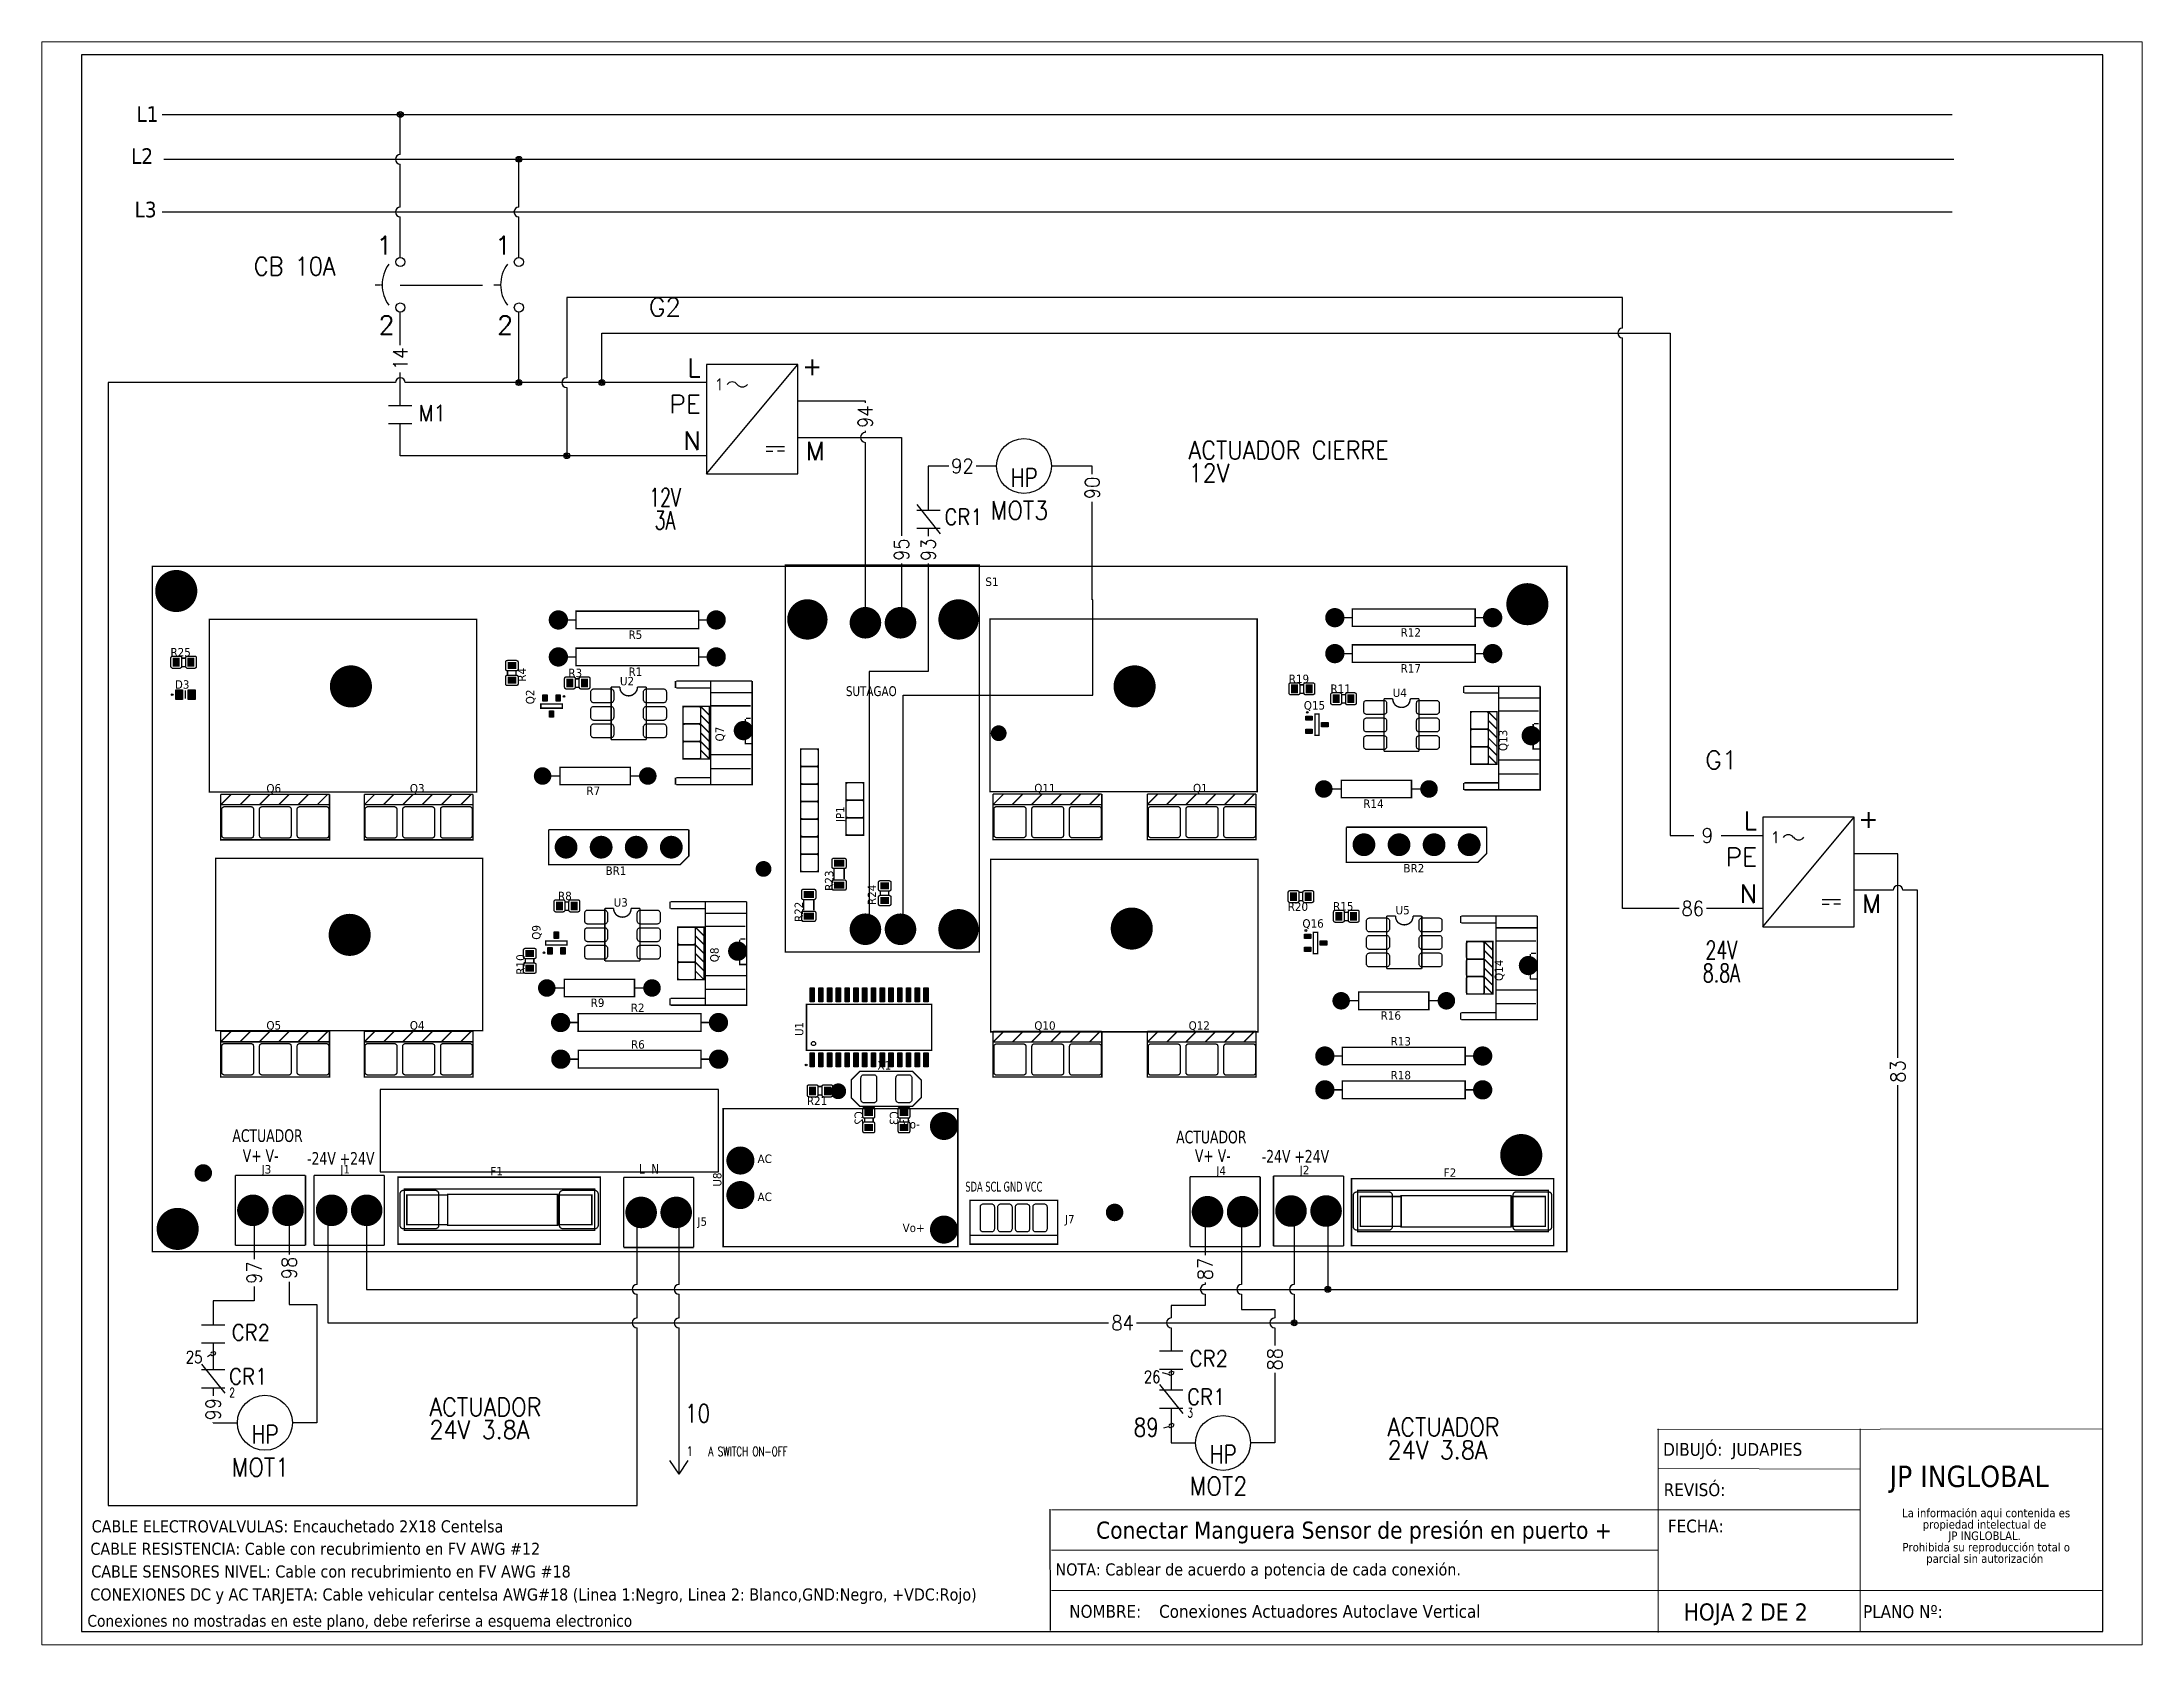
# Paper-space layout 'Layout1' of a CAD drawing. Header units: millimetres. Extents: x 0 to 257, y 0 to 196.
# The model-space entities are those that its viewports show. They can reach past a viewport. Long polylines and large blocks are cut down to what shows.
import ezdxf
from ezdxf.enums import TextEntityAlignment as Align

# ---------------------------------------------------------------- set-up
doc = ezdxf.new("R2010")
doc.units = ezdxf.units.MM
doc.linetypes.add('CENTERX2', pattern=[20.32, 12.7, -2.54, 2.54, -2.54])
doc.linetypes.add('HIDDEN2', pattern=[0.1875, 0.125, -0.0625])
for name, color, linetype in [('BLK_12AWG', 7, 'Continuous'), ('CONTORNO', 179, 'Continuous'), ('DESC', 250, 'Continuous'), ('LINK', 9, 'Continuous'), ('MISC', 7, 'Continuous'), ('SYMS', 7, 'Continuous'), ('TAGS', 250, 'Continuous'), ('TERMS', 250, 'Continuous'), ('WIREFIXED', 7, 'Continuous'), ('WIRES', 7, 'Continuous'), ('XREFCHILD', 134, 'Continuous')]:
    doc.layers.add(name, color=color, linetype=linetype)
doc.layers.add('WIRENO', color=7, linetype='Continuous', true_color=0x000000)
doc.styles.add('SLDTEXTSTYLE0', font='tahoma.ttf')
doc.styles.add('SLDTEXTSTYLE1', font='tahomabd.ttf')
doc.styles.get("Standard").update_dxf_attribs({"font": 'tahoma.ttf'})
doc.styles.add('WD', font='romans.shx')
doc.styles.add('WD_IEC', font='isocp2.shx', dxfattribs={"width": 0.9, "height": 4})

psp = doc.layouts.get("Layout1")

msp = doc.modelspace()

# ---------------------------------------------------------------- texts
at = {"attachment_point": 1}
for s, width, insert, char_height in [('L1', 0.37194, (124.072, 121.063), 0.16), ('L2', 0.37194, (124.017, 120.632), 0.16), ('L3', 0.37194, (124.053, 120.083), 0.16), ('Conexiones no mostradas en este plano, debe referirse a esquema electronico', 9.45621, (123.568, 105.575), 0.12)]:
    msp.add_mtext_dynamic_manual_height_columns(s, width=width, gutter_width=0.05, heights=[0], dxfattribs=dict(at, insert=insert, char_height=char_height))
at = {"color": 7, "linetype": 'Continuous', "lineweight": 0, "attachment_point": 1, "style": 'SLDTEXTSTYLE0'}
for s, insert, char_height in [('REVISÓ:', (139.749, 106.927), 0.1318), ('CABLE ELECTROVALVULAS: Encauchetado 2X18 Centelsa', (123.612, 106.547), 0.1245), ('FECHA:', (139.792, 106.554), 0.1318), ('CABLE RESISTENCIA: Cable con recubrimiento en FV AWG #12', (123.599, 106.317), 0.1245), ('CABLE SENSORES NIVEL: Cable con recubrimiento en FV AWG #18', (123.608, 106.084), 0.1245), ('NOTA: Cablear de acuerdo a potencia de cada conexión.', (133.505, 106.105), 0.1245), ('CONEXIONES DC y AC TARJETA: Cable vehicular centelsa AWG#18 (Linea 1:Negro, Linea 2: Blanco,GND:Negro, +VDC:Rojo)', (123.598, 105.848), 0.1245), ('\\pi-0.39529,l0.52705,t1.0541;NOMBRE:^IConexiones Actuadores Autoclave Vertical', (133.515, 105.678), 0.13176), ('HOJA 2 DE 2', (139.953, 105.694), 0.17568), ('PLANO Nº:', (141.795, 105.676), 0.1318)]:
    msp.add_mtext(s, dxfattribs=dict(at, insert=insert, char_height=char_height))
at = {"layer": 'CONTORNO', "color": 7}
for s, insert, char_height, attachment_point, style in [('DIBUJÓ:  JUDAPIES', (139.743, 107.341), 0.13176, 1, 'SLDTEXTSTYLE0'), ('    Conectar Manguera Sensor de presión en puerto +', (136.437, 106.534), 0.17568, 2, 'SLDTEXTSTYLE1')]:
    msp.add_mtext(s, dxfattribs=dict(at, insert=insert, char_height=char_height, attachment_point=attachment_point, style=style))
at = {"layer": 'CONTORNO', "insert": (142.067, 107.108), "char_height": 0.2196, "attachment_point": 1, "style": 'SLDTEXTSTYLE1'}
msp.add_mtext('JP INGLOBAL', dxfattribs=at)

# ---------------------------------------------------------------- blocks, each defined once
blk = doc.blocks.new('SW_NOTE_2')
at = {"layer": 'CONTORNO', "color": 0, "char_height": 1.0583, "attachment_point": 2, "style": 'SLDTEXTSTYLE0'}
for s, insert in [('La información aqui contenida es ', (10.29, 1.34)), ('propiedad intelectual de', (10.08, -0.07)), ('JP INGLOBLAL.', (10.1, -1.48)), ('Prohibida su reproducción total o ', (10.3, -2.89)), ('parcial sin autorización', (10.12, -4.3))]:
    blk.add_mtext(s, dxfattribs=dict(at, insert=insert))
blk = doc.blocks.new('RPAD')
blk.add_trace([(-0.5, -0.5), (-0.5, 0.5), (0.5, -0.5), (0.5, 0.5)])
blk = doc.blocks.new('EPAD')
at = {"const_width": 0.5}
blk.add_lwpolyline([(-0.25, 0, 1), (0.25, 0, 1)], format="xyb", close=True, dxfattribs=at)
blk = doc.blocks.new('PuenteH')
for points, const_width in [([(129.562, 112.228), (137.629, 112.228), (137.629, 116.137), (129.562, 116.137), (129.562, 112.228)], 0.008), ([(129.562, 112.228), (137.629, 112.228), (137.629, 116.137), (129.562, 116.137), (129.562, 112.228)], 0.008), ([(129.562, 112.228), (137.629, 112.228), (137.629, 116.137), (129.562, 116.137), (129.562, 112.228)], 0.008), ([(133.172, 113.937), (134.278, 113.937), (134.278, 116.145), (133.172, 116.145), (133.172, 113.937)], 0.008), ([(133.172, 113.937), (134.278, 113.937), (134.278, 116.145), (133.172, 116.145), (133.172, 113.937)], 0.008), ([(133.172, 113.937), (134.278, 113.937), (134.278, 116.145), (133.172, 116.145), (133.172, 113.937)], 0.008), ([(129.888, 114.85), (131.412, 114.85), (131.412, 115.834), (129.888, 115.834), (129.888, 114.85)], 0.008), ([(129.888, 114.85), (131.412, 114.85), (131.412, 115.834), (129.888, 115.834), (129.888, 114.85)], 0.008), ([(129.888, 114.85), (131.412, 114.85), (131.412, 115.834), (129.888, 115.834), (129.888, 114.85)], 0.008), ([(131.928, 115.831), (131.978, 115.831)], 0.008), ([(131.928, 115.831), (131.978, 115.831)], 0.008), ([(131.928, 115.831), (131.978, 115.831)], 0.008), ([(131.978, 115.781), (132.678, 115.781), (132.678, 115.881), (131.978, 115.881), (131.978, 115.781)], 0.008), ([(131.978, 115.781), (132.678, 115.781), (132.678, 115.881), (131.978, 115.881), (131.978, 115.781)], 0.008), ([(131.978, 115.781), (132.678, 115.781), (132.678, 115.881), (131.978, 115.881), (131.978, 115.781)], 0.008), ([(132.728, 115.831), (132.678, 115.831)], 0.008), ([(132.728, 115.831), (132.678, 115.831)], 0.008), ([(132.728, 115.831), (132.678, 115.831)], 0.008), ([(134.339, 114.852), (135.863, 114.852), (135.863, 115.836), (134.339, 115.836), (134.339, 114.852)], 0.008), ([(134.339, 114.852), (135.863, 114.852), (135.863, 115.836), (134.339, 115.836), (134.339, 114.852)], 0.008), ([(134.339, 114.852), (135.863, 114.852), (135.863, 115.836), (134.339, 115.836), (134.339, 114.852)], 0.008), ([(136.356, 115.844), (136.406, 115.844)], 0.008), ([(136.356, 115.844), (136.406, 115.844)], 0.008), ([(136.356, 115.844), (136.406, 115.844)], 0.008), ([(136.406, 115.794), (137.106, 115.794), (137.106, 115.894), (136.406, 115.894), (136.406, 115.794)], 0.008), ([(136.406, 115.794), (137.106, 115.794), (137.106, 115.894), (136.406, 115.894), (136.406, 115.794)], 0.008), ([(136.406, 115.794), (137.106, 115.794), (137.106, 115.894), (136.406, 115.894), (136.406, 115.794)], 0.008), ([(137.156, 115.844), (137.106, 115.844)], 0.008), ([(137.156, 115.844), (137.106, 115.844)], 0.008), ([(137.156, 115.844), (137.106, 115.844)], 0.008), ([(136.406, 115.589), (137.106, 115.589), (137.106, 115.689), (136.406, 115.689), (136.406, 115.589)], 0.008), ([(136.406, 115.589), (137.106, 115.589), (137.106, 115.689), (136.406, 115.689), (136.406, 115.589)], 0.008), ([(136.406, 115.589), (137.106, 115.589), (137.106, 115.689), (136.406, 115.689), (136.406, 115.589)], 0.008), ([(129.728, 115.613), (129.755, 115.613)], 0.008), ([(129.728, 115.613), (129.755, 115.613)], 0.008), ([(129.728, 115.613), (129.755, 115.613)], 0.008), ([(129.728, 115.565), (129.756, 115.565)], 0.008), ([(129.728, 115.565), (129.756, 115.565)], 0.008), ([(129.728, 115.565), (129.756, 115.565)], 0.008), ([(131.928, 115.62), (131.978, 115.62)], 0.008), ([(131.928, 115.62), (131.978, 115.62)], 0.008), ([(131.928, 115.62), (131.978, 115.62)], 0.008), ([(131.978, 115.57), (132.678, 115.57), (132.678, 115.67), (131.978, 115.67), (131.978, 115.57)], 0.008), ([(131.978, 115.57), (132.678, 115.57), (132.678, 115.67), (131.978, 115.67), (131.978, 115.57)], 0.008), ([(131.978, 115.57), (132.678, 115.57), (132.678, 115.67), (131.978, 115.67), (131.978, 115.57)], 0.008), ([(132.728, 115.62), (132.678, 115.62)], 0.008), ([(132.728, 115.62), (132.678, 115.62)], 0.008), ([(132.728, 115.62), (132.678, 115.62)], 0.008), ([(136.356, 115.639), (136.406, 115.639)], 0.008), ([(136.356, 115.639), (136.406, 115.639)], 0.008), ([(136.356, 115.639), (136.406, 115.639)], 0.008), ([(137.156, 115.639), (137.106, 115.639)], 0.008), ([(137.156, 115.639), (137.106, 115.639)], 0.008), ([(137.156, 115.639), (137.106, 115.639)], 0.008), ([(131.588, 115.542), (131.588, 115.514)], 0.008), ([(131.588, 115.542), (131.588, 115.514)], 0.008), ([(131.588, 115.542), (131.588, 115.514)], 0.008), ([(131.636, 115.542), (131.636, 115.515)], 0.008), ([(131.636, 115.542), (131.636, 115.515)], 0.008), ([(131.636, 115.542), (131.636, 115.515)], 0.008), ([(131.972, 115.495), (131.999, 115.495)], 0.008), ([(131.972, 115.495), (131.999, 115.495)], 0.008), ([(131.972, 115.495), (131.999, 115.495)], 0.008), ([(131.972, 115.447), (132, 115.447)], 0.008), ([(131.972, 115.447), (132, 115.447)], 0.008), ([(131.972, 115.447), (132, 115.447)], 0.008), ([(132.179, 115.448), (132.229, 115.448)], 0.008), ([(132.179, 115.448), (132.179, 115.148)], 0.008), ([(132.179, 115.448), (132.229, 115.448)], 0.008), ([(132.179, 115.448), (132.179, 115.148)], 0.008), ([(132.179, 115.448), (132.229, 115.448)], 0.008), ([(132.179, 115.448), (132.179, 115.148)], 0.008), ([(132.279, 115.398), (132.268, 115.399), (132.259, 115.402), (132.25, 115.407), (132.243, 115.413), (132.237, 115.42), (132.232, 115.428), (132.23, 115.438), (132.229, 115.448)], 0.008), ([(132.279, 115.398), (132.268, 115.399), (132.259, 115.402), (132.25, 115.407), (132.243, 115.413), (132.237, 115.42), (132.232, 115.428), (132.23, 115.438), (132.229, 115.448)], 0.008), ([(132.279, 115.398), (132.268, 115.399), (132.259, 115.402), (132.25, 115.407), (132.243, 115.413), (132.237, 115.42), (132.232, 115.428), (132.23, 115.438), (132.229, 115.448)], 0.008), ([(132.279, 115.398), (132.289, 115.399), (132.298, 115.402), (132.307, 115.407), (132.314, 115.413), (132.32, 115.42), (132.325, 115.428), (132.328, 115.438), (132.329, 115.448)], 0.008), ([(132.279, 115.398), (132.289, 115.399), (132.298, 115.402), (132.307, 115.407), (132.314, 115.413), (132.32, 115.42), (132.325, 115.428), (132.328, 115.438), (132.329, 115.448)], 0.008), ([(132.279, 115.398), (132.289, 115.399), (132.298, 115.402), (132.307, 115.407), (132.314, 115.413), (132.32, 115.42), (132.325, 115.428), (132.328, 115.438), (132.329, 115.448)], 0.008), ([(132.329, 115.448), (132.379, 115.448)], 0.008), ([(132.329, 115.448), (132.379, 115.448)], 0.008), ([(132.329, 115.448), (132.379, 115.448)], 0.008), ([(132.379, 115.448), (132.379, 115.148)], 0.008), ([(132.379, 115.448), (132.379, 115.148)], 0.008), ([(132.379, 115.448), (132.379, 115.148)], 0.008), ([(132.546, 115.483), (132.546, 115.443)], 0.008), ([(132.546, 115.483), (132.546, 115.443)], 0.008), ([(132.546, 115.483), (132.546, 115.443)], 0.008), ([(132.983, 115.483), (132.55, 115.483)], 0.008), ([(132.983, 115.483), (132.983, 114.892), (132.55, 114.892)], 0.008), ([(132.983, 115.483), (132.55, 115.483)], 0.008), ([(132.983, 115.483), (132.983, 114.892), (132.55, 114.892)], 0.008), ([(132.983, 115.483), (132.55, 115.483)], 0.008), ([(132.983, 115.483), (132.983, 114.892), (132.55, 114.892)], 0.008), ([(132.55, 115.443), (132.747, 115.443)], 0.008), ([(132.55, 115.443), (132.747, 115.443)], 0.008), ([(132.55, 115.443), (132.747, 115.443)], 0.008), ([(132.747, 115.483), (132.747, 114.896)], 0.008), ([(132.747, 115.483), (132.747, 114.896)], 0.008), ([(132.747, 115.483), (132.747, 114.896)], 0.008), ([(136.105, 115.461), (136.132, 115.461)], 0.008), ([(136.105, 115.461), (136.132, 115.461)], 0.008), ([(136.105, 115.461), (136.132, 115.461)], 0.008), ([(137.04, 115.453), (137.04, 115.414)], 0.008), ([(137.04, 115.453), (137.04, 115.414)], 0.008), ([(137.04, 115.453), (137.04, 115.414)], 0.008), ([(137.477, 115.453), (137.044, 115.453)], 0.008), ([(137.477, 115.453), (137.477, 114.862), (137.044, 114.862)], 0.008), ([(137.477, 115.453), (137.044, 115.453)], 0.008), ([(137.477, 115.453), (137.477, 114.862), (137.044, 114.862)], 0.008), ([(137.477, 115.453), (137.044, 115.453)], 0.008), ([(137.477, 115.453), (137.477, 114.862), (137.044, 114.862)], 0.008), ([(137.24, 115.453), (137.24, 114.866)], 0.008), ([(137.24, 115.453), (137.24, 114.866)], 0.008), ([(137.24, 115.453), (137.24, 114.866)], 0.008), ([(129.751, 115.429), (129.751, 115.382)], 0.00787), ([(129.751, 115.429), (129.751, 115.382)], 0.00787), ([(129.751, 115.429), (129.751, 115.382)], 0.00787), ([(131.778, 115.352), (131.778, 115.328), (131.9, 115.328), (131.9, 115.352), (131.778, 115.352)], 0.00787), ([(131.778, 115.352), (131.778, 115.328), (131.9, 115.328), (131.9, 115.352), (131.778, 115.352)], 0.00787), ([(131.778, 115.352), (131.778, 115.328), (131.9, 115.328), (131.9, 115.352), (131.778, 115.352)], 0.00787), ([(132.589, 115.038), (132.689, 115.038), (132.689, 115.338), (132.589, 115.338), (132.589, 115.038)], 0.008), ([(132.589, 115.038), (132.689, 115.038), (132.689, 115.338), (132.589, 115.338), (132.589, 115.038)], 0.008), ([(132.589, 115.038), (132.689, 115.038), (132.689, 115.338), (132.589, 115.338), (132.589, 115.038)], 0.008), ([(132.689, 115.338), (132.739, 115.338), (132.739, 115.038), (132.689, 115.038)], 0.008), ([(132.689, 115.338), (132.739, 115.288)], 0.008), ([(132.689, 115.338), (132.739, 115.338), (132.739, 115.038), (132.689, 115.038)], 0.008), ([(132.689, 115.338), (132.739, 115.288)], 0.008), ([(132.689, 115.338), (132.739, 115.338), (132.739, 115.038), (132.689, 115.038)], 0.008), ([(132.689, 115.338), (132.739, 115.288)], 0.008), ([(132.975, 115.341), (132.747, 115.341)], 0.008), ([(132.975, 115.341), (132.747, 115.341)], 0.008), ([(132.975, 115.341), (132.747, 115.341)], 0.008), ([(132.979, 115.416), (132.751, 115.416)], 0.008), ([(132.979, 115.416), (132.751, 115.416)], 0.008), ([(132.979, 115.416), (132.751, 115.416)], 0.008), ([(136.105, 115.413), (136.133, 115.413)], 0.008), ([(136.105, 115.413), (136.133, 115.413)], 0.008), ([(136.105, 115.413), (136.133, 115.413)], 0.008), ([(136.343, 115.405), (136.37, 115.405)], 0.008), ([(136.343, 115.405), (136.37, 115.405)], 0.008), ([(136.343, 115.405), (136.37, 115.405)], 0.008), ([(136.343, 115.357), (136.371, 115.357)], 0.008), ([(136.343, 115.357), (136.371, 115.357)], 0.008), ([(136.343, 115.357), (136.371, 115.357)], 0.008), ([(136.586, 115.382), (136.636, 115.382)], 0.008), ([(136.586, 115.382), (136.586, 115.082)], 0.008), ([(136.586, 115.382), (136.636, 115.382)], 0.008), ([(136.586, 115.382), (136.586, 115.082)], 0.008), ([(136.586, 115.382), (136.636, 115.382)], 0.008), ([(136.586, 115.382), (136.586, 115.082)], 0.008), ([(136.686, 115.332), (136.676, 115.333), (136.666, 115.336), (136.658, 115.34), (136.65, 115.346), (136.645, 115.353), (136.64, 115.362), (136.637, 115.372), (136.636, 115.382)], 0.008), ([(136.686, 115.332), (136.676, 115.333), (136.666, 115.336), (136.658, 115.34), (136.65, 115.346), (136.645, 115.353), (136.64, 115.362), (136.637, 115.372), (136.636, 115.382)], 0.008), ([(136.686, 115.332), (136.676, 115.333), (136.666, 115.336), (136.658, 115.34), (136.65, 115.346), (136.645, 115.353), (136.64, 115.362), (136.637, 115.372), (136.636, 115.382)], 0.008), ([(136.686, 115.332), (136.697, 115.333), (136.706, 115.336), (136.714, 115.34), (136.722, 115.346), (136.728, 115.353), (136.732, 115.362), (136.735, 115.372), (136.736, 115.382)], 0.008), ([(136.686, 115.332), (136.697, 115.333), (136.706, 115.336), (136.714, 115.34), (136.722, 115.346), (136.728, 115.353), (136.732, 115.362), (136.735, 115.372), (136.736, 115.382)], 0.008), ([(136.686, 115.332), (136.697, 115.333), (136.706, 115.336), (136.714, 115.34), (136.722, 115.346), (136.728, 115.353), (136.732, 115.362), (136.735, 115.372), (136.736, 115.382)], 0.008), ([(136.736, 115.382), (136.786, 115.382)], 0.008), ([(136.736, 115.382), (136.786, 115.382)], 0.008), ([(136.736, 115.382), (136.786, 115.382)], 0.008), ([(136.786, 115.382), (136.786, 115.082)], 0.008), ([(136.786, 115.382), (136.786, 115.082)], 0.008), ([(136.786, 115.382), (136.786, 115.082)], 0.008), ([(137.044, 115.414), (137.24, 115.414)], 0.008), ([(137.044, 115.414), (137.24, 115.414)], 0.008), ([(137.044, 115.414), (137.24, 115.414)], 0.008), ([(137.473, 115.386), (137.244, 115.386)], 0.008), ([(137.473, 115.386), (137.244, 115.386)], 0.008), ([(137.473, 115.386), (137.244, 115.386)], 0.008), ([(132.689, 115.288), (132.739, 115.238)], 0.008), ([(132.689, 115.288), (132.739, 115.238)], 0.008), ([(132.689, 115.288), (132.739, 115.238)], 0.008), ([(132.689, 115.238), (132.739, 115.188)], 0.008), ([(132.689, 115.238), (132.739, 115.188)], 0.008), ([(132.689, 115.238), (132.739, 115.188)], 0.008), ([(132.944, 115.266), (132.944, 115.231), (132.9, 115.231), (132.9, 115.168), (132.94, 115.168), (132.944, 115.168), (132.944, 115.125)], 0.008), ([(132.944, 115.266), (132.944, 115.231), (132.9, 115.231), (132.9, 115.168), (132.94, 115.168), (132.944, 115.168), (132.944, 115.125)], 0.008), ([(132.944, 115.266), (132.944, 115.231), (132.9, 115.231), (132.9, 115.168), (132.94, 115.168), (132.944, 115.168), (132.944, 115.125)], 0.008), ([(132.975, 115.27), (132.948, 115.27)], 0.008), ([(132.975, 115.27), (132.948, 115.27)], 0.008), ([(132.975, 115.27), (132.948, 115.27)], 0.008), ([(136.192, 115.173), (136.215, 115.173), (136.215, 115.295), (136.192, 115.295), (136.192, 115.173)], 0.00787), ([(136.192, 115.173), (136.215, 115.173), (136.215, 115.295), (136.192, 115.295), (136.192, 115.173)], 0.00787), ([(136.192, 115.173), (136.215, 115.173), (136.215, 115.295), (136.192, 115.295), (136.192, 115.173)], 0.00787), ([(137.081, 115.008), (137.181, 115.008), (137.181, 115.308), (137.081, 115.308), (137.081, 115.008)], 0.008), ([(137.081, 115.008), (137.181, 115.008), (137.181, 115.308), (137.081, 115.308), (137.081, 115.008)], 0.008), ([(137.081, 115.008), (137.181, 115.008), (137.181, 115.308), (137.081, 115.308), (137.081, 115.008)], 0.008), ([(137.181, 115.308), (137.231, 115.308), (137.231, 115.008), (137.181, 115.008)], 0.008), ([(137.181, 115.308), (137.231, 115.258)], 0.008), ([(137.181, 115.308), (137.231, 115.308), (137.231, 115.008), (137.181, 115.008)], 0.008), ([(137.181, 115.308), (137.231, 115.258)], 0.008), ([(137.181, 115.308), (137.231, 115.308), (137.231, 115.008), (137.181, 115.008)], 0.008), ([(137.181, 115.308), (137.231, 115.258)], 0.008), ([(137.181, 115.258), (137.231, 115.208)], 0.008), ([(137.181, 115.258), (137.231, 115.208)], 0.008), ([(137.181, 115.258), (137.231, 115.208)], 0.008), ([(137.181, 115.208), (137.231, 115.158)], 0.008), ([(137.181, 115.208), (137.231, 115.158)], 0.008), ([(137.181, 115.208), (137.231, 115.158)], 0.008), ([(137.469, 115.311), (137.24, 115.311)], 0.008), ([(137.469, 115.311), (137.24, 115.311)], 0.008), ([(137.469, 115.311), (137.24, 115.311)], 0.008), ([(137.437, 115.237), (137.437, 115.201), (137.394, 115.201), (137.394, 115.138), (137.433, 115.138), (137.437, 115.138), (137.437, 115.095)], 0.008), ([(137.437, 115.237), (137.437, 115.201), (137.394, 115.201), (137.394, 115.138), (137.433, 115.138), (137.437, 115.138), (137.437, 115.095)], 0.008), ([(137.437, 115.237), (137.437, 115.201), (137.394, 115.201), (137.394, 115.138), (137.433, 115.138), (137.437, 115.138), (137.437, 115.095)], 0.008), ([(137.469, 115.24), (137.441, 115.24)], 0.008), ([(137.469, 115.24), (137.441, 115.24)], 0.008), ([(137.469, 115.24), (137.441, 115.24)], 0.008), ([(132.179, 115.148), (132.379, 115.148)], 0.008), ([(132.179, 115.148), (132.379, 115.148)], 0.008), ([(132.179, 115.148), (132.379, 115.148)], 0.008), ([(132.689, 115.188), (132.739, 115.138)], 0.008), ([(132.689, 115.188), (132.739, 115.138)], 0.008), ([(132.689, 115.188), (132.739, 115.138)], 0.008), ([(132.689, 115.138), (132.739, 115.088)], 0.008), ([(132.689, 115.138), (132.739, 115.088)], 0.008), ([(132.689, 115.138), (132.739, 115.088)], 0.008), ([(132.689, 115.088), (132.739, 115.038)], 0.008), ([(132.689, 115.088), (132.739, 115.038)], 0.008), ([(132.689, 115.088), (132.739, 115.038)], 0.008), ([(132.94, 115.125), (132.979, 115.125)], 0.008), ([(132.94, 115.125), (132.979, 115.125)], 0.008), ([(132.94, 115.125), (132.979, 115.125)], 0.008), ([(133.26, 114.395), (133.36, 114.395), (133.36, 115.095), (133.26, 115.095), (133.26, 114.395)], 0.008), ([(133.26, 114.395), (133.36, 114.395), (133.36, 115.095), (133.26, 115.095), (133.26, 114.395)], 0.008), ([(133.26, 114.395), (133.36, 114.395), (133.36, 115.095), (133.26, 115.095), (133.26, 114.395)], 0.008), ([(136.586, 115.082), (136.786, 115.082)], 0.008), ([(136.586, 115.082), (136.786, 115.082)], 0.008), ([(136.586, 115.082), (136.786, 115.082)], 0.008), ([(137.181, 115.158), (137.231, 115.108)], 0.008), ([(137.181, 115.158), (137.231, 115.108)], 0.008), ([(137.181, 115.158), (137.231, 115.108)], 0.008), ([(137.181, 115.108), (137.231, 115.058)], 0.008), ([(137.181, 115.108), (137.231, 115.058)], 0.008), ([(137.181, 115.108), (137.231, 115.058)], 0.008), ([(137.433, 115.095), (137.473, 115.095)], 0.008), ([(137.433, 115.095), (137.473, 115.095)], 0.008), ([(137.433, 115.095), (137.473, 115.095)], 0.008), ([(131.888, 114.891), (132.288, 114.891), (132.288, 114.991), (131.888, 114.991), (131.888, 114.891)], 0.008), ([(131.888, 114.891), (132.288, 114.891), (132.288, 114.991), (131.888, 114.991), (131.888, 114.891)], 0.008), ([(131.888, 114.891), (132.288, 114.891), (132.288, 114.991), (131.888, 114.991), (131.888, 114.891)], 0.008), ([(132.979, 115.062), (132.747, 115.062)], 0.008), ([(132.979, 115.062), (132.747, 115.062)], 0.008), ([(132.979, 115.062), (132.747, 115.062)], 0.008), ([(132.975, 114.983), (132.747, 114.983)], 0.008), ([(132.975, 114.983), (132.747, 114.983)], 0.008), ([(132.975, 114.983), (132.747, 114.983)], 0.008), ([(137.181, 115.058), (137.231, 115.008)], 0.008), ([(137.181, 115.058), (137.231, 115.008)], 0.008), ([(137.181, 115.058), (137.231, 115.008)], 0.008), ([(137.473, 115.032), (137.24, 115.032)], 0.008), ([(137.473, 115.032), (137.24, 115.032)], 0.008), ([(137.473, 115.032), (137.24, 115.032)], 0.008), ([(131.888, 114.941), (131.838, 114.941)], 0.008), ([(131.888, 114.941), (131.838, 114.941)], 0.008), ([(131.888, 114.941), (131.838, 114.941)], 0.008), ([(132.338, 114.941), (132.288, 114.941)], 0.008), ([(132.338, 114.941), (132.288, 114.941)], 0.008), ([(132.338, 114.941), (132.288, 114.941)], 0.008), ([(132.546, 114.932), (132.546, 114.892)], 0.008), ([(132.546, 114.932), (132.546, 114.892)], 0.008), ([(132.546, 114.932), (132.546, 114.892)], 0.008), ([(132.55, 114.932), (132.747, 114.932)], 0.008), ([(132.55, 114.932), (132.747, 114.932)], 0.008), ([(132.55, 114.932), (132.747, 114.932)], 0.008), ([(133.519, 114.603), (133.619, 114.603), (133.619, 114.903), (133.519, 114.903), (133.519, 114.603)], 0.008), ([(133.519, 114.603), (133.619, 114.603), (133.619, 114.903), (133.519, 114.903), (133.519, 114.603)], 0.008), ([(133.519, 114.603), (133.619, 114.603), (133.619, 114.903), (133.519, 114.903), (133.519, 114.603)], 0.008), ([(136.343, 114.867), (136.293, 114.867)], 0.008), ([(136.343, 114.867), (136.293, 114.867)], 0.008), ([(136.343, 114.867), (136.293, 114.867)], 0.008), ([(136.343, 114.817), (136.743, 114.817), (136.743, 114.917), (136.343, 114.917), (136.343, 114.817)], 0.008), ([(136.343, 114.817), (136.743, 114.817), (136.743, 114.917), (136.343, 114.917), (136.343, 114.817)], 0.008), ([(136.343, 114.817), (136.743, 114.817), (136.743, 114.917), (136.343, 114.917), (136.343, 114.817)], 0.008), ([(136.793, 114.867), (136.743, 114.867)], 0.008), ([(136.793, 114.867), (136.743, 114.867)], 0.008), ([(136.793, 114.867), (136.743, 114.867)], 0.008), ([(137.04, 114.902), (137.04, 114.862)], 0.008), ([(137.04, 114.902), (137.04, 114.862)], 0.008), ([(137.04, 114.902), (137.04, 114.862)], 0.008), ([(137.044, 114.902), (137.24, 114.902)], 0.008), ([(137.044, 114.902), (137.24, 114.902)], 0.008), ([(137.044, 114.902), (137.24, 114.902)], 0.008), ([(137.469, 114.953), (137.24, 114.953)], 0.008), ([(137.469, 114.953), (137.24, 114.953)], 0.008), ([(137.469, 114.953), (137.24, 114.953)], 0.008), ([(129.953, 114.837), (130.573, 114.837)], 0.008), ([(129.953, 114.777), (130.013, 114.837)], 0.008), ([(129.953, 114.777), (129.953, 114.837)], 0.008), ([(129.953, 114.837), (130.573, 114.837)], 0.008), ([(129.953, 114.777), (130.013, 114.837)], 0.008), ([(129.953, 114.777), (129.953, 114.837)], 0.008), ([(129.953, 114.837), (130.573, 114.837)], 0.008), ([(129.953, 114.777), (130.013, 114.837)], 0.008), ([(129.953, 114.777), (129.953, 114.837)], 0.008), ([(129.953, 114.777), (130.573, 114.777), (130.573, 114.577), (129.953, 114.577), (129.953, 114.777)], 0.008), ([(129.953, 114.777), (130.573, 114.777), (130.573, 114.577), (129.953, 114.577), (129.953, 114.777)], 0.008), ([(129.953, 114.777), (130.573, 114.777), (130.573, 114.577), (129.953, 114.577), (129.953, 114.777)], 0.008), ([(130.063, 114.777), (130.123, 114.837)], 0.008), ([(130.063, 114.777), (130.123, 114.837)], 0.008), ([(130.063, 114.777), (130.123, 114.837)], 0.008), ([(130.173, 114.777), (130.233, 114.837)], 0.008), ([(130.173, 114.777), (130.233, 114.837)], 0.008), ([(130.173, 114.777), (130.233, 114.837)], 0.008), ([(130.283, 114.777), (130.343, 114.837)], 0.008), ([(130.283, 114.777), (130.343, 114.837)], 0.008), ([(130.283, 114.777), (130.343, 114.837)], 0.008), ([(130.393, 114.777), (130.453, 114.837)], 0.008), ([(130.393, 114.777), (130.453, 114.837)], 0.008), ([(130.393, 114.777), (130.453, 114.837)], 0.008), ([(130.503, 114.777), (130.563, 114.837)], 0.008), ([(130.503, 114.777), (130.563, 114.837)], 0.008), ([(130.503, 114.777), (130.563, 114.837)], 0.008), ([(130.503, 114.777), (130.563, 114.837)], 0.008), ([(130.503, 114.777), (130.563, 114.837)], 0.008), ([(130.503, 114.777), (130.563, 114.837)], 0.008), ([(130.573, 114.777), (130.573, 114.837)], 0.008), ([(130.573, 114.777), (130.573, 114.837)], 0.008), ([(130.573, 114.777), (130.573, 114.837)], 0.008), ([(130.771, 114.837), (131.391, 114.837)], 0.008), ([(130.771, 114.777), (130.831, 114.837)], 0.008), ([(130.771, 114.777), (130.771, 114.837)], 0.008), ([(130.771, 114.837), (131.391, 114.837)], 0.008), ([(130.771, 114.777), (130.831, 114.837)], 0.008), ([(130.771, 114.777), (130.771, 114.837)], 0.008), ([(130.771, 114.837), (131.391, 114.837)], 0.008), ([(130.771, 114.777), (130.831, 114.837)], 0.008), ([(130.771, 114.777), (130.771, 114.837)], 0.008), ([(130.771, 114.777), (131.391, 114.777), (131.391, 114.577), (130.771, 114.577), (130.771, 114.777)], 0.008), ([(130.771, 114.777), (131.391, 114.777), (131.391, 114.577), (130.771, 114.577), (130.771, 114.777)], 0.008), ([(130.771, 114.777), (131.391, 114.777), (131.391, 114.577), (130.771, 114.577), (130.771, 114.777)], 0.008), ([(130.881, 114.777), (130.941, 114.837)], 0.008), ([(130.881, 114.777), (130.941, 114.837)], 0.008), ([(130.881, 114.777), (130.941, 114.837)], 0.008), ([(130.991, 114.777), (131.051, 114.837)], 0.008), ([(130.991, 114.777), (131.051, 114.837)], 0.008), ([(130.991, 114.777), (131.051, 114.837)], 0.008), ([(131.101, 114.777), (131.161, 114.837)], 0.008), ([(131.101, 114.777), (131.161, 114.837)], 0.008), ([(131.101, 114.777), (131.161, 114.837)], 0.008), ([(131.211, 114.777), (131.271, 114.837)], 0.008), ([(131.211, 114.777), (131.271, 114.837)], 0.008), ([(131.211, 114.777), (131.271, 114.837)], 0.008), ([(131.321, 114.777), (131.381, 114.837)], 0.008), ([(131.321, 114.777), (131.381, 114.837)], 0.008), ([(131.321, 114.777), (131.381, 114.837)], 0.008), ([(131.321, 114.777), (131.381, 114.837)], 0.008), ([(131.321, 114.777), (131.381, 114.837)], 0.008), ([(131.321, 114.777), (131.381, 114.837)], 0.008), ([(131.391, 114.777), (131.391, 114.837)], 0.008), ([(131.391, 114.777), (131.391, 114.837)], 0.008), ([(131.391, 114.777), (131.391, 114.837)], 0.008), ([(134.357, 114.838), (134.977, 114.838)], 0.008), ([(134.357, 114.778), (134.417, 114.838)], 0.008), ([(134.357, 114.778), (134.357, 114.838)], 0.008), ([(134.357, 114.838), (134.977, 114.838)], 0.008), ([(134.357, 114.778), (134.417, 114.838)], 0.008), ([(134.357, 114.778), (134.357, 114.838)], 0.008), ([(134.357, 114.838), (134.977, 114.838)], 0.008), ([(134.357, 114.778), (134.417, 114.838)], 0.008), ([(134.357, 114.778), (134.357, 114.838)], 0.008), ([(134.357, 114.778), (134.977, 114.778), (134.977, 114.578), (134.357, 114.578), (134.357, 114.778)], 0.008), ([(134.357, 114.778), (134.977, 114.778), (134.977, 114.578), (134.357, 114.578), (134.357, 114.778)], 0.008), ([(134.357, 114.778), (134.977, 114.778), (134.977, 114.578), (134.357, 114.578), (134.357, 114.778)], 0.008), ([(134.467, 114.778), (134.527, 114.838)], 0.008), ([(134.467, 114.778), (134.527, 114.838)], 0.008), ([(134.467, 114.778), (134.527, 114.838)], 0.008), ([(134.577, 114.778), (134.637, 114.838)], 0.008), ([(134.577, 114.778), (134.637, 114.838)], 0.008), ([(134.577, 114.778), (134.637, 114.838)], 0.008), ([(134.687, 114.778), (134.747, 114.838)], 0.008), ([(134.687, 114.778), (134.747, 114.838)], 0.008), ([(134.687, 114.778), (134.747, 114.838)], 0.008), ([(134.797, 114.778), (134.857, 114.838)], 0.008), ([(134.797, 114.778), (134.857, 114.838)], 0.008), ([(134.797, 114.778), (134.857, 114.838)], 0.008), ([(134.907, 114.778), (134.967, 114.838)], 0.008), ([(134.907, 114.778), (134.967, 114.838)], 0.008), ([(134.907, 114.778), (134.967, 114.838)], 0.008), ([(134.907, 114.778), (134.967, 114.838)], 0.008), ([(134.907, 114.778), (134.967, 114.838)], 0.008), ([(134.907, 114.778), (134.967, 114.838)], 0.008), ([(134.977, 114.778), (134.977, 114.838)], 0.008), ([(134.977, 114.778), (134.977, 114.838)], 0.008), ([(134.977, 114.778), (134.977, 114.838)], 0.008), ([(135.237, 114.838), (135.857, 114.838)], 0.008), ([(135.237, 114.778), (135.297, 114.838)], 0.008), ([(135.237, 114.778), (135.237, 114.838)], 0.008), ([(135.237, 114.838), (135.857, 114.838)], 0.008), ([(135.237, 114.778), (135.297, 114.838)], 0.008), ([(135.237, 114.778), (135.237, 114.838)], 0.008), ([(135.237, 114.838), (135.857, 114.838)], 0.008), ([(135.237, 114.778), (135.297, 114.838)], 0.008), ([(135.237, 114.778), (135.237, 114.838)], 0.008), ([(135.237, 114.778), (135.857, 114.778), (135.857, 114.578), (135.237, 114.578), (135.237, 114.778)], 0.008), ([(135.237, 114.778), (135.857, 114.778), (135.857, 114.578), (135.237, 114.578), (135.237, 114.778)], 0.008), ([(135.237, 114.778), (135.857, 114.778), (135.857, 114.578), (135.237, 114.578), (135.237, 114.778)], 0.008), ([(135.347, 114.778), (135.407, 114.838)], 0.008), ([(135.347, 114.778), (135.407, 114.838)], 0.008), ([(135.347, 114.778), (135.407, 114.838)], 0.008), ([(135.457, 114.778), (135.517, 114.838)], 0.008), ([(135.457, 114.778), (135.517, 114.838)], 0.008), ([(135.457, 114.778), (135.517, 114.838)], 0.008), ([(135.567, 114.778), (135.627, 114.838)], 0.008), ([(135.567, 114.778), (135.627, 114.838)], 0.008), ([(135.567, 114.778), (135.627, 114.838)], 0.008), ([(135.677, 114.778), (135.737, 114.838)], 0.008), ([(135.677, 114.778), (135.737, 114.838)], 0.008), ([(135.677, 114.778), (135.737, 114.838)], 0.008), ([(135.787, 114.778), (135.847, 114.838)], 0.008), ([(135.787, 114.778), (135.847, 114.838)], 0.008), ([(135.787, 114.778), (135.847, 114.838)], 0.008), ([(135.787, 114.778), (135.847, 114.838)], 0.008), ([(135.787, 114.778), (135.847, 114.838)], 0.008), ([(135.787, 114.778), (135.847, 114.838)], 0.008), ([(135.857, 114.778), (135.857, 114.838)], 0.008), ([(135.857, 114.778), (135.857, 114.838)], 0.008), ([(135.857, 114.778), (135.857, 114.838)], 0.008), ([(132.622, 114.635), (131.822, 114.635)], 0.008), ([(132.622, 114.635), (132.622, 114.485), (132.572, 114.435), (131.822, 114.435), (131.822, 114.635)], 0.008), ([(132.622, 114.635), (131.822, 114.635)], 0.008), ([(132.622, 114.635), (132.622, 114.485), (132.572, 114.435), (131.822, 114.435), (131.822, 114.635)], 0.008), ([(132.622, 114.635), (131.822, 114.635)], 0.008), ([(132.622, 114.635), (132.622, 114.485), (132.572, 114.435), (131.822, 114.435), (131.822, 114.635)], 0.008), ([(137.172, 114.649), (136.372, 114.649)], 0.008), ([(137.172, 114.649), (137.172, 114.499), (137.122, 114.449), (136.372, 114.449), (136.372, 114.649)], 0.008), ([(137.172, 114.649), (136.372, 114.649)], 0.008), ([(137.172, 114.649), (137.172, 114.499), (137.122, 114.449), (136.372, 114.449), (136.372, 114.649)], 0.008), ([(137.172, 114.649), (136.372, 114.649)], 0.008), ([(137.172, 114.649), (137.172, 114.499), (137.122, 114.449), (136.372, 114.449), (136.372, 114.649)], 0.008), ([(129.924, 113.488), (131.447, 113.488), (131.447, 114.472), (129.924, 114.472), (129.924, 113.488)], 0.008), ([(129.924, 113.488), (131.447, 113.488), (131.447, 114.472), (129.924, 114.472), (129.924, 113.488)], 0.008), ([(129.924, 113.488), (131.447, 113.488), (131.447, 114.472), (129.924, 114.472), (129.924, 113.488)], 0.008), ([(133.45, 114.352), (133.45, 114.412)], 0.008), ([(133.45, 114.352), (133.45, 114.412)], 0.008), ([(133.45, 114.352), (133.45, 114.412)], 0.008), ([(133.508, 114.353), (133.508, 114.412)], 0.008), ([(133.508, 114.353), (133.508, 114.412)], 0.008), ([(133.508, 114.353), (133.508, 114.412)], 0.008), ([(134.343, 113.482), (135.867, 113.482), (135.867, 114.466), (134.343, 114.466), (134.343, 113.482)], 0.008), ([(134.343, 113.482), (135.867, 113.482), (135.867, 114.466), (134.343, 114.466), (134.343, 113.482)], 0.008), ([(134.343, 113.482), (135.867, 113.482), (135.867, 114.466), (134.343, 114.466), (134.343, 113.482)], 0.008), ([(133.714, 114.286), (133.714, 114.258)], 0.008), ([(133.714, 114.286), (133.714, 114.258)], 0.008), ([(133.714, 114.286), (133.714, 114.258)], 0.008), ([(133.762, 114.286), (133.762, 114.259)], 0.008), ([(133.762, 114.286), (133.762, 114.259)], 0.008), ([(133.762, 114.286), (133.762, 114.259)], 0.008), ([(136.125, 114.278), (136.097, 114.278)], 0.008), ([(136.125, 114.278), (136.097, 114.278)], 0.008), ([(136.125, 114.278), (136.097, 114.278)], 0.008), ([(131.913, 114.223), (131.94, 114.223)], 0.008), ([(131.913, 114.223), (131.94, 114.223)], 0.008), ([(131.913, 114.223), (131.94, 114.223)], 0.008), ([(131.913, 114.175), (131.941, 114.175)], 0.008), ([(131.913, 114.175), (131.941, 114.175)], 0.008), ([(131.913, 114.175), (131.941, 114.175)], 0.008), ([(132.143, 114.186), (132.193, 114.186)], 0.008), ([(132.143, 114.186), (132.143, 113.886)], 0.008), ([(132.143, 114.186), (132.193, 114.186)], 0.008), ([(132.143, 114.186), (132.143, 113.886)], 0.008), ([(132.143, 114.186), (132.193, 114.186)], 0.008), ([(132.143, 114.186), (132.143, 113.886)], 0.008), ([(132.243, 114.136), (132.233, 114.137), (132.223, 114.14), (132.215, 114.144), (132.207, 114.15), (132.202, 114.158), (132.197, 114.166), (132.194, 114.176), (132.193, 114.186)], 0.008), ([(132.243, 114.136), (132.233, 114.137), (132.223, 114.14), (132.215, 114.144), (132.207, 114.15), (132.202, 114.158), (132.197, 114.166), (132.194, 114.176), (132.193, 114.186)], 0.008), ([(132.243, 114.136), (132.233, 114.137), (132.223, 114.14), (132.215, 114.144), (132.207, 114.15), (132.202, 114.158), (132.197, 114.166), (132.194, 114.176), (132.193, 114.186)], 0.008), ([(132.243, 114.136), (132.254, 114.137), (132.263, 114.14), (132.271, 114.144), (132.279, 114.15), (132.285, 114.158), (132.289, 114.166), (132.292, 114.176), (132.293, 114.186)], 0.008), ([(132.243, 114.136), (132.254, 114.137), (132.263, 114.14), (132.271, 114.144), (132.279, 114.15), (132.285, 114.158), (132.289, 114.166), (132.292, 114.176), (132.293, 114.186)], 0.008), ([(132.243, 114.136), (132.254, 114.137), (132.263, 114.14), (132.271, 114.144), (132.279, 114.15), (132.285, 114.158), (132.289, 114.166), (132.292, 114.176), (132.293, 114.186)], 0.008), ([(132.293, 114.186), (132.343, 114.186)], 0.008), ([(132.293, 114.186), (132.343, 114.186)], 0.008), ([(132.293, 114.186), (132.343, 114.186)], 0.008), ([(132.343, 114.186), (132.343, 113.886)], 0.008), ([(132.343, 114.186), (132.343, 113.886)], 0.008), ([(132.343, 114.186), (132.343, 113.886)], 0.008), ([(132.515, 114.225), (132.515, 114.185)], 0.008), ([(132.515, 114.225), (132.515, 114.185)], 0.008), ([(132.515, 114.225), (132.515, 114.185)], 0.008), ([(132.952, 114.225), (132.519, 114.225)], 0.008), ([(132.952, 114.225), (132.952, 113.634), (132.519, 113.634)], 0.008), ([(132.952, 114.225), (132.519, 114.225)], 0.008), ([(132.952, 114.225), (132.952, 113.634), (132.519, 113.634)], 0.008), ([(132.952, 114.225), (132.519, 114.225)], 0.008), ([(132.952, 114.225), (132.952, 113.634), (132.519, 113.634)], 0.008), ([(132.519, 114.185), (132.716, 114.185)], 0.008), ([(132.519, 114.185), (132.716, 114.185)], 0.008), ([(132.519, 114.185), (132.716, 114.185)], 0.008), ([(132.716, 114.225), (132.716, 113.638)], 0.008), ([(132.716, 114.225), (132.716, 113.638)], 0.008), ([(132.716, 114.225), (132.716, 113.638)], 0.008), ([(132.948, 114.158), (132.72, 114.158)], 0.008), ([(132.948, 114.158), (132.72, 114.158)], 0.008), ([(132.948, 114.158), (132.72, 114.158)], 0.008), ([(133.277, 114.174), (133.277, 114.234)], 0.008), ([(133.277, 114.174), (133.277, 114.234)], 0.008), ([(133.277, 114.174), (133.277, 114.234)], 0.008), ([(133.335, 114.175), (133.335, 114.234)], 0.008), ([(133.335, 114.175), (133.335, 114.234)], 0.008), ([(133.335, 114.175), (133.335, 114.234)], 0.008), ([(136.125, 114.23), (136.098, 114.23)], 0.008), ([(136.125, 114.23), (136.098, 114.23)], 0.008), ([(136.125, 114.23), (136.098, 114.23)], 0.008), ([(136.358, 114.164), (136.385, 114.164)], 0.008), ([(136.358, 114.164), (136.385, 114.164)], 0.008), ([(136.358, 114.164), (136.385, 114.164)], 0.008), ([(136.602, 114.142), (136.652, 114.142)], 0.008), ([(136.602, 114.142), (136.602, 113.842)], 0.008), ([(136.602, 114.142), (136.652, 114.142)], 0.008), ([(136.602, 114.142), (136.602, 113.842)], 0.008), ([(136.602, 114.142), (136.652, 114.142)], 0.008), ([(136.602, 114.142), (136.602, 113.842)], 0.008), ([(136.702, 114.092), (136.692, 114.093), (136.682, 114.096), (136.674, 114.1), (136.666, 114.106), (136.66, 114.113), (136.656, 114.122), (136.653, 114.131), (136.652, 114.142)], 0.008), ([(136.702, 114.092), (136.692, 114.093), (136.682, 114.096), (136.674, 114.1), (136.666, 114.106), (136.66, 114.113), (136.656, 114.122), (136.653, 114.131), (136.652, 114.142)], 0.008), ([(136.702, 114.092), (136.692, 114.093), (136.682, 114.096), (136.674, 114.1), (136.666, 114.106), (136.66, 114.113), (136.656, 114.122), (136.653, 114.131), (136.652, 114.142)], 0.008), ([(136.702, 114.092), (136.712, 114.093), (136.722, 114.096), (136.73, 114.1), (136.738, 114.106), (136.744, 114.113), (136.748, 114.122), (136.751, 114.131), (136.752, 114.142)], 0.008), ([(136.702, 114.092), (136.712, 114.093), (136.722, 114.096), (136.73, 114.1), (136.738, 114.106), (136.744, 114.113), (136.748, 114.122), (136.751, 114.131), (136.752, 114.142)], 0.008), ([(136.702, 114.092), (136.712, 114.093), (136.722, 114.096), (136.73, 114.1), (136.738, 114.106), (136.744, 114.113), (136.748, 114.122), (136.751, 114.131), (136.752, 114.142)], 0.008), ([(136.752, 114.142), (136.802, 114.142)], 0.008), ([(136.752, 114.142), (136.802, 114.142)], 0.008), ([(136.752, 114.142), (136.802, 114.142)], 0.008), ([(136.802, 114.142), (136.802, 113.842)], 0.008), ([(136.802, 114.142), (136.802, 113.842)], 0.008), ([(136.802, 114.142), (136.802, 113.842)], 0.008), ([(137.024, 114.142), (137.024, 114.103)], 0.008), ([(137.024, 114.142), (137.024, 114.103)], 0.008), ([(137.024, 114.142), (137.024, 114.103)], 0.008), ([(137.461, 114.142), (137.028, 114.142)], 0.008), ([(137.461, 114.142), (137.461, 113.551), (137.028, 113.551)], 0.008), ([(137.461, 114.142), (137.028, 114.142)], 0.008), ([(137.461, 114.142), (137.461, 113.551), (137.028, 113.551)], 0.008), ([(137.461, 114.142), (137.028, 114.142)], 0.008), ([(137.461, 114.142), (137.461, 113.551), (137.028, 113.551)], 0.008), ([(137.225, 114.142), (137.225, 113.555)], 0.008), ([(137.225, 114.142), (137.225, 113.555)], 0.008), ([(137.225, 114.142), (137.225, 113.555)], 0.008), ([(132.559, 113.779), (132.659, 113.779), (132.659, 114.079), (132.559, 114.079), (132.559, 113.779)], 0.008), ([(132.559, 113.779), (132.659, 113.779), (132.659, 114.079), (132.559, 114.079), (132.559, 113.779)], 0.008), ([(132.559, 113.779), (132.659, 113.779), (132.659, 114.079), (132.559, 114.079), (132.559, 113.779)], 0.008), ([(132.659, 114.079), (132.709, 114.079), (132.709, 113.779), (132.659, 113.779)], 0.008), ([(132.659, 114.079), (132.709, 114.029)], 0.008), ([(132.659, 114.079), (132.709, 114.079), (132.709, 113.779), (132.659, 113.779)], 0.008), ([(132.659, 114.079), (132.709, 114.029)], 0.008), ([(132.659, 114.079), (132.709, 114.079), (132.709, 113.779), (132.659, 113.779)], 0.008), ([(132.659, 114.079), (132.709, 114.029)], 0.008), ([(132.659, 114.029), (132.709, 113.979)], 0.008), ([(132.659, 114.029), (132.709, 113.979)], 0.008), ([(132.659, 114.029), (132.709, 113.979)], 0.008), ([(132.944, 114.083), (132.716, 114.083)], 0.008), ([(132.944, 114.083), (132.716, 114.083)], 0.008), ([(132.944, 114.083), (132.716, 114.083)], 0.008), ([(132.912, 114.008), (132.912, 113.973), (132.869, 113.973), (132.869, 113.91), (132.909, 113.91), (132.912, 113.91), (132.912, 113.866)], 0.008), ([(132.912, 114.008), (132.912, 113.973), (132.869, 113.973), (132.869, 113.91), (132.909, 113.91), (132.912, 113.91), (132.912, 113.866)], 0.008), ([(132.912, 114.008), (132.912, 113.973), (132.869, 113.973), (132.869, 113.91), (132.909, 113.91), (132.912, 113.91), (132.912, 113.866)], 0.008), ([(132.944, 114.012), (132.916, 114.012)], 0.008), ([(132.944, 114.012), (132.916, 114.012)], 0.008), ([(132.944, 114.012), (132.916, 114.012)], 0.008), ([(136.184, 113.928), (136.208, 113.928), (136.208, 114.05), (136.184, 114.05), (136.184, 113.928)], 0.00787), ([(136.184, 113.928), (136.208, 113.928), (136.208, 114.05), (136.184, 114.05), (136.184, 113.928)], 0.00787), ([(136.184, 113.928), (136.208, 113.928), (136.208, 114.05), (136.184, 114.05), (136.184, 113.928)], 0.00787), ([(136.358, 114.116), (136.386, 114.116)], 0.008), ([(136.358, 114.116), (136.386, 114.116)], 0.008), ([(136.358, 114.116), (136.386, 114.116)], 0.008), ([(137.028, 114.103), (137.225, 114.103)], 0.008), ([(137.028, 114.103), (137.225, 114.103)], 0.008), ([(137.028, 114.103), (137.225, 114.103)], 0.008), ([(137.457, 114.075), (137.229, 114.075)], 0.008), ([(137.457, 114.075), (137.229, 114.075)], 0.008), ([(137.457, 114.075), (137.229, 114.075)], 0.008), ([(131.69, 113.9), (131.69, 113.872)], 0.008), ([(131.69, 113.9), (131.69, 113.872)], 0.008), ([(131.69, 113.9), (131.69, 113.872)], 0.008), ([(131.738, 113.9), (131.738, 113.873)], 0.008), ([(131.738, 113.9), (131.738, 113.873)], 0.008), ([(131.738, 113.9), (131.738, 113.873)], 0.008), ([(131.928, 113.977), (131.928, 114), (131.806, 114), (131.806, 113.977), (131.928, 113.977)], 0.00787), ([(131.928, 113.977), (131.928, 114), (131.806, 114), (131.806, 113.977), (131.928, 113.977)], 0.00787), ([(131.928, 113.977), (131.928, 114), (131.806, 114), (131.806, 113.977), (131.928, 113.977)], 0.00787), ([(132.143, 113.886), (132.343, 113.886)], 0.008), ([(132.143, 113.886), (132.343, 113.886)], 0.008), ([(132.143, 113.886), (132.343, 113.886)], 0.008), ([(132.659, 113.979), (132.709, 113.929)], 0.008), ([(132.659, 113.979), (132.709, 113.929)], 0.008), ([(132.659, 113.979), (132.709, 113.929)], 0.008), ([(132.659, 113.929), (132.709, 113.879)], 0.008), ([(132.659, 113.929), (132.709, 113.879)], 0.008), ([(132.659, 113.929), (132.709, 113.879)], 0.008), ([(137.057, 113.697), (137.157, 113.697), (137.157, 113.997), (137.057, 113.997), (137.057, 113.697)], 0.008), ([(137.057, 113.697), (137.157, 113.697), (137.157, 113.997), (137.057, 113.997), (137.057, 113.697)], 0.008), ([(137.057, 113.697), (137.157, 113.697), (137.157, 113.997), (137.057, 113.997), (137.057, 113.697)], 0.008), ([(137.157, 113.997), (137.207, 113.997), (137.207, 113.697), (137.157, 113.697)], 0.008), ([(137.157, 113.997), (137.207, 113.947)], 0.008), ([(137.157, 113.997), (137.207, 113.997), (137.207, 113.697), (137.157, 113.697)], 0.008), ([(137.157, 113.997), (137.207, 113.947)], 0.008), ([(137.157, 113.997), (137.207, 113.997), (137.207, 113.697), (137.157, 113.697)], 0.008), ([(137.157, 113.997), (137.207, 113.947)], 0.008), ([(137.157, 113.947), (137.207, 113.897)], 0.008), ([(137.157, 113.947), (137.207, 113.897)], 0.008), ([(137.157, 113.947), (137.207, 113.897)], 0.008), ([(137.157, 113.897), (137.207, 113.847)], 0.008), ([(137.157, 113.897), (137.207, 113.847)], 0.008), ([(137.157, 113.897), (137.207, 113.847)], 0.008), ([(137.453, 114), (137.225, 114)], 0.008), ([(137.453, 114), (137.225, 114)], 0.008), ([(137.453, 114), (137.225, 114)], 0.008), ([(137.421, 113.925), (137.421, 113.89), (137.378, 113.89), (137.378, 113.827), (137.418, 113.827), (137.421, 113.827), (137.421, 113.784)], 0.008), ([(137.421, 113.925), (137.421, 113.89), (137.378, 113.89), (137.378, 113.827), (137.418, 113.827), (137.421, 113.827), (137.421, 113.784)], 0.008), ([(137.421, 113.925), (137.421, 113.89), (137.378, 113.89), (137.378, 113.827), (137.418, 113.827), (137.421, 113.827), (137.421, 113.784)], 0.008), ([(137.453, 113.929), (137.425, 113.929)], 0.008), ([(137.453, 113.929), (137.425, 113.929)], 0.008), ([(137.453, 113.929), (137.425, 113.929)], 0.008), ([(131.912, 113.682), (132.312, 113.682), (132.312, 113.782), (131.912, 113.782), (131.912, 113.682)], 0.008), ([(131.912, 113.682), (132.312, 113.682), (132.312, 113.782), (131.912, 113.782), (131.912, 113.682)], 0.008), ([(131.912, 113.682), (132.312, 113.682), (132.312, 113.782), (131.912, 113.782), (131.912, 113.682)], 0.008), ([(132.659, 113.879), (132.709, 113.829)], 0.008), ([(132.659, 113.879), (132.709, 113.829)], 0.008), ([(132.659, 113.879), (132.709, 113.829)], 0.008), ([(132.659, 113.829), (132.709, 113.779)], 0.008), ([(132.659, 113.829), (132.709, 113.779)], 0.008), ([(132.659, 113.829), (132.709, 113.779)], 0.008), ([(132.948, 113.803), (132.716, 113.803)], 0.008), ([(132.948, 113.803), (132.716, 113.803)], 0.008), ([(132.948, 113.803), (132.716, 113.803)], 0.008), ([(132.909, 113.866), (132.948, 113.866)], 0.008), ([(132.909, 113.866), (132.948, 113.866)], 0.008), ([(132.909, 113.866), (132.948, 113.866)], 0.008), ([(136.602, 113.842), (136.802, 113.842)], 0.008), ([(136.602, 113.842), (136.802, 113.842)], 0.008), ([(136.602, 113.842), (136.802, 113.842)], 0.008), ([(137.157, 113.847), (137.207, 113.797)], 0.008), ([(137.157, 113.847), (137.207, 113.797)], 0.008), ([(137.157, 113.847), (137.207, 113.797)], 0.008), ([(137.157, 113.797), (137.207, 113.747)], 0.008), ([(137.157, 113.797), (137.207, 113.747)], 0.008), ([(137.157, 113.797), (137.207, 113.747)], 0.008), ([(137.418, 113.784), (137.457, 113.784)], 0.008), ([(137.418, 113.784), (137.457, 113.784)], 0.008), ([(137.418, 113.784), (137.457, 113.784)], 0.008), ([(131.912, 113.732), (131.862, 113.732)], 0.008), ([(131.912, 113.732), (131.862, 113.732)], 0.008), ([(131.912, 113.732), (131.862, 113.732)], 0.008), ([(132.362, 113.732), (132.312, 113.732)], 0.008), ([(132.362, 113.732), (132.312, 113.732)], 0.008), ([(132.362, 113.732), (132.312, 113.732)], 0.008), ([(132.515, 113.673), (132.515, 113.634)], 0.008), ([(132.515, 113.673), (132.515, 113.634)], 0.008), ([(132.515, 113.673), (132.515, 113.634)], 0.008), ([(132.519, 113.673), (132.716, 113.673)], 0.008), ([(132.519, 113.673), (132.716, 113.673)], 0.008), ([(132.519, 113.673), (132.716, 113.673)], 0.008), ([(132.944, 113.725), (132.716, 113.725)], 0.008), ([(132.944, 113.725), (132.716, 113.725)], 0.008), ([(132.944, 113.725), (132.716, 113.725)], 0.008), ([(136.442, 113.659), (136.392, 113.659)], 0.008), ([(136.442, 113.659), (136.392, 113.659)], 0.008), ([(136.442, 113.659), (136.392, 113.659)], 0.008), ([(136.442, 113.609), (136.842, 113.609), (136.842, 113.709), (136.442, 113.709), (136.442, 113.609)], 0.008), ([(136.442, 113.609), (136.842, 113.609), (136.842, 113.709), (136.442, 113.709), (136.442, 113.609)], 0.008), ([(136.442, 113.609), (136.842, 113.609), (136.842, 113.709), (136.442, 113.709), (136.442, 113.609)], 0.008), ([(136.892, 113.659), (136.842, 113.659)], 0.008), ([(136.892, 113.659), (136.842, 113.659)], 0.008), ([(136.892, 113.659), (136.842, 113.659)], 0.008), ([(137.157, 113.747), (137.207, 113.697)], 0.008), ([(137.157, 113.747), (137.207, 113.697)], 0.008), ([(137.157, 113.747), (137.207, 113.697)], 0.008), ([(137.457, 113.721), (137.225, 113.721)], 0.008), ([(137.457, 113.721), (137.225, 113.721)], 0.008), ([(137.457, 113.721), (137.225, 113.721)], 0.008), ([(131.941, 113.535), (131.991, 113.535)], 0.008), ([(131.941, 113.535), (131.991, 113.535)], 0.008), ([(131.941, 113.535), (131.991, 113.535)], 0.008), ([(131.991, 113.485), (132.691, 113.485), (132.691, 113.585), (131.991, 113.585), (131.991, 113.485)], 0.008), ([(131.991, 113.485), (132.691, 113.485), (132.691, 113.585), (131.991, 113.585), (131.991, 113.485)], 0.008), ([(131.991, 113.485), (132.691, 113.485), (132.691, 113.585), (131.991, 113.585), (131.991, 113.485)], 0.008), ([(132.741, 113.535), (132.691, 113.535)], 0.008), ([(132.741, 113.535), (132.691, 113.535)], 0.008), ([(132.741, 113.535), (132.691, 113.535)], 0.008), ([(134.006, 113.376), (134.006, 113.639), (133.293, 113.639), (133.293, 113.376), (134.006, 113.376)], 0.00787), ([(134.006, 113.376), (134.006, 113.639), (133.293, 113.639), (133.293, 113.376), (134.006, 113.376)], 0.00787), ([(134.006, 113.376), (134.006, 113.639), (133.293, 113.639), (133.293, 113.376), (134.006, 113.376)], 0.00787), ([(137.024, 113.591), (137.024, 113.551)], 0.008), ([(137.024, 113.591), (137.024, 113.551)], 0.008), ([(137.024, 113.591), (137.024, 113.551)], 0.008), ([(137.028, 113.591), (137.225, 113.591)], 0.008), ([(137.028, 113.591), (137.225, 113.591)], 0.008), ([(137.028, 113.591), (137.225, 113.591)], 0.008), ([(137.453, 113.642), (137.225, 113.642)], 0.008), ([(137.453, 113.642), (137.225, 113.642)], 0.008), ([(137.453, 113.642), (137.225, 113.642)], 0.008), ([(129.953, 113.485), (130.573, 113.485)], 0.008), ([(129.953, 113.425), (130.013, 113.485)], 0.008), ([(129.953, 113.425), (129.953, 113.485)], 0.008), ([(129.953, 113.485), (130.573, 113.485)], 0.008), ([(129.953, 113.425), (130.013, 113.485)], 0.008), ([(129.953, 113.425), (129.953, 113.485)], 0.008), ([(129.953, 113.485), (130.573, 113.485)], 0.008), ([(129.953, 113.425), (130.013, 113.485)], 0.008), ([(129.953, 113.425), (129.953, 113.485)], 0.008), ([(129.953, 113.425), (130.573, 113.425), (130.573, 113.225), (129.953, 113.225), (129.953, 113.425)], 0.008), ([(129.953, 113.425), (130.573, 113.425), (130.573, 113.225), (129.953, 113.225), (129.953, 113.425)], 0.008), ([(129.953, 113.425), (130.573, 113.425), (130.573, 113.225), (129.953, 113.225), (129.953, 113.425)], 0.008), ([(130.063, 113.425), (130.123, 113.485)], 0.008), ([(130.063, 113.425), (130.123, 113.485)], 0.008), ([(130.063, 113.425), (130.123, 113.485)], 0.008), ([(130.173, 113.425), (130.233, 113.485)], 0.008), ([(130.173, 113.425), (130.233, 113.485)], 0.008), ([(130.173, 113.425), (130.233, 113.485)], 0.008), ([(130.283, 113.425), (130.343, 113.485)], 0.008), ([(130.283, 113.425), (130.343, 113.485)], 0.008), ([(130.283, 113.425), (130.343, 113.485)], 0.008), ([(130.393, 113.425), (130.453, 113.485)], 0.008), ([(130.393, 113.425), (130.453, 113.485)], 0.008), ([(130.393, 113.425), (130.453, 113.485)], 0.008), ([(130.503, 113.425), (130.563, 113.485)], 0.008), ([(130.503, 113.425), (130.563, 113.485)], 0.008), ([(130.503, 113.425), (130.563, 113.485)], 0.008), ([(130.503, 113.425), (130.563, 113.485)], 0.008), ([(130.503, 113.425), (130.563, 113.485)], 0.008), ([(130.503, 113.425), (130.563, 113.485)], 0.008), ([(130.573, 113.425), (130.573, 113.485)], 0.008), ([(130.573, 113.425), (130.573, 113.485)], 0.008), ([(130.573, 113.425), (130.573, 113.485)], 0.008), ([(130.771, 113.485), (131.391, 113.485)], 0.008), ([(130.771, 113.425), (130.831, 113.485)], 0.008), ([(130.771, 113.425), (130.771, 113.485)], 0.008), ([(130.771, 113.485), (131.391, 113.485)], 0.008), ([(130.771, 113.425), (130.831, 113.485)], 0.008), ([(130.771, 113.425), (130.771, 113.485)], 0.008), ([(130.771, 113.485), (131.391, 113.485)], 0.008), ([(130.771, 113.425), (130.831, 113.485)], 0.008), ([(130.771, 113.425), (130.771, 113.485)], 0.008), ([(130.771, 113.425), (131.391, 113.425), (131.391, 113.225), (130.771, 113.225), (130.771, 113.425)], 0.008), ([(130.771, 113.425), (131.391, 113.425), (131.391, 113.225), (130.771, 113.225), (130.771, 113.425)], 0.008), ([(130.771, 113.425), (131.391, 113.425), (131.391, 113.225), (130.771, 113.225), (130.771, 113.425)], 0.008), ([(130.881, 113.425), (130.941, 113.485)], 0.008), ([(130.881, 113.425), (130.941, 113.485)], 0.008), ([(130.881, 113.425), (130.941, 113.485)], 0.008), ([(130.991, 113.425), (131.051, 113.485)], 0.008), ([(130.991, 113.425), (131.051, 113.485)], 0.008), ([(130.991, 113.425), (131.051, 113.485)], 0.008), ([(131.101, 113.425), (131.161, 113.485)], 0.008), ([(131.101, 113.425), (131.161, 113.485)], 0.008), ([(131.101, 113.425), (131.161, 113.485)], 0.008), ([(131.211, 113.425), (131.271, 113.485)], 0.008), ([(131.211, 113.425), (131.271, 113.485)], 0.008), ([(131.211, 113.425), (131.271, 113.485)], 0.008), ([(131.321, 113.425), (131.381, 113.485)], 0.008), ([(131.321, 113.425), (131.381, 113.485)], 0.008), ([(131.321, 113.425), (131.381, 113.485)], 0.008), ([(131.321, 113.425), (131.381, 113.485)], 0.008), ([(131.321, 113.425), (131.381, 113.485)], 0.008), ([(131.321, 113.425), (131.381, 113.485)], 0.008), ([(131.391, 113.425), (131.391, 113.485)], 0.008), ([(131.391, 113.425), (131.391, 113.485)], 0.008), ([(131.391, 113.425), (131.391, 113.485)], 0.008), ([(134.357, 113.484), (134.977, 113.484)], 0.008), ([(134.357, 113.424), (134.417, 113.484)], 0.008), ([(134.357, 113.424), (134.357, 113.484)], 0.008), ([(134.357, 113.484), (134.977, 113.484)], 0.008), ([(134.357, 113.424), (134.417, 113.484)], 0.008), ([(134.357, 113.424), (134.357, 113.484)], 0.008), ([(134.357, 113.484), (134.977, 113.484)], 0.008), ([(134.357, 113.424), (134.417, 113.484)], 0.008), ([(134.357, 113.424), (134.357, 113.484)], 0.008), ([(134.357, 113.424), (134.977, 113.424), (134.977, 113.224), (134.357, 113.224), (134.357, 113.424)], 0.008), ([(134.357, 113.424), (134.977, 113.424), (134.977, 113.224), (134.357, 113.224), (134.357, 113.424)], 0.008), ([(134.357, 113.424), (134.977, 113.424), (134.977, 113.224), (134.357, 113.224), (134.357, 113.424)], 0.008), ([(134.467, 113.424), (134.527, 113.484)], 0.008), ([(134.467, 113.424), (134.527, 113.484)], 0.008), ([(134.467, 113.424), (134.527, 113.484)], 0.008), ([(134.577, 113.424), (134.637, 113.484)], 0.008), ([(134.577, 113.424), (134.637, 113.484)], 0.008), ([(134.577, 113.424), (134.637, 113.484)], 0.008), ([(134.687, 113.424), (134.747, 113.484)], 0.008), ([(134.687, 113.424), (134.747, 113.484)], 0.008), ([(134.687, 113.424), (134.747, 113.484)], 0.008), ([(134.797, 113.424), (134.857, 113.484)], 0.008), ([(134.797, 113.424), (134.857, 113.484)], 0.008), ([(134.797, 113.424), (134.857, 113.484)], 0.008), ([(134.907, 113.424), (134.967, 113.484)], 0.008), ([(134.907, 113.424), (134.967, 113.484)], 0.008), ([(134.907, 113.424), (134.967, 113.484)], 0.008), ([(134.907, 113.424), (134.967, 113.484)], 0.008), ([(134.907, 113.424), (134.967, 113.484)], 0.008), ([(134.907, 113.424), (134.967, 113.484)], 0.008), ([(134.977, 113.424), (134.977, 113.484)], 0.008), ([(134.977, 113.424), (134.977, 113.484)], 0.008), ([(134.977, 113.424), (134.977, 113.484)], 0.008), ([(135.237, 113.484), (135.857, 113.484)], 0.008), ([(135.237, 113.424), (135.297, 113.484)], 0.008), ([(135.237, 113.424), (135.237, 113.484)], 0.008), ([(135.237, 113.484), (135.857, 113.484)], 0.008), ([(135.237, 113.424), (135.297, 113.484)], 0.008), ([(135.237, 113.424), (135.237, 113.484)], 0.008), ([(135.237, 113.484), (135.857, 113.484)], 0.008), ([(135.237, 113.424), (135.297, 113.484)], 0.008), ([(135.237, 113.424), (135.237, 113.484)], 0.008), ([(135.237, 113.424), (135.857, 113.424), (135.857, 113.224), (135.237, 113.224), (135.237, 113.424)], 0.008), ([(135.237, 113.424), (135.857, 113.424), (135.857, 113.224), (135.237, 113.224), (135.237, 113.424)], 0.008), ([(135.237, 113.424), (135.857, 113.424), (135.857, 113.224), (135.237, 113.224), (135.237, 113.424)], 0.008), ([(135.347, 113.424), (135.407, 113.484)], 0.008), ([(135.347, 113.424), (135.407, 113.484)], 0.008), ([(135.347, 113.424), (135.407, 113.484)], 0.008), ([(135.457, 113.424), (135.517, 113.484)], 0.008), ([(135.457, 113.424), (135.517, 113.484)], 0.008), ([(135.457, 113.424), (135.517, 113.484)], 0.008), ([(135.567, 113.424), (135.627, 113.484)], 0.008), ([(135.567, 113.424), (135.627, 113.484)], 0.008), ([(135.567, 113.424), (135.627, 113.484)], 0.008), ([(135.677, 113.424), (135.737, 113.484)], 0.008), ([(135.677, 113.424), (135.737, 113.484)], 0.008), ([(135.677, 113.424), (135.737, 113.484)], 0.008), ([(135.787, 113.424), (135.847, 113.484)], 0.008), ([(135.787, 113.424), (135.847, 113.484)], 0.008), ([(135.787, 113.424), (135.847, 113.484)], 0.008), ([(135.787, 113.424), (135.847, 113.484)], 0.008), ([(135.787, 113.424), (135.847, 113.484)], 0.008), ([(135.787, 113.424), (135.847, 113.484)], 0.008), ([(135.857, 113.424), (135.857, 113.484)], 0.008), ([(135.857, 113.424), (135.857, 113.484)], 0.008), ([(135.857, 113.424), (135.857, 113.484)], 0.008), ([(131.942, 113.326), (131.992, 113.326)], 0.008), ([(131.942, 113.326), (131.992, 113.326)], 0.008), ([(131.942, 113.326), (131.992, 113.326)], 0.008), ([(131.992, 113.276), (132.692, 113.276), (132.692, 113.376), (131.992, 113.376), (131.992, 113.276)], 0.008), ([(131.992, 113.276), (132.692, 113.276), (132.692, 113.376), (131.992, 113.376), (131.992, 113.276)], 0.008), ([(131.992, 113.276), (132.692, 113.276), (132.692, 113.376), (131.992, 113.376), (131.992, 113.276)], 0.008), ([(132.742, 113.326), (132.692, 113.326)], 0.008), ([(132.742, 113.326), (132.692, 113.326)], 0.008), ([(132.742, 113.326), (132.692, 113.326)], 0.008), ([(136.299, 113.344), (136.349, 113.344)], 0.008), ([(136.299, 113.344), (136.349, 113.344)], 0.008), ([(136.299, 113.344), (136.349, 113.344)], 0.008), ([(136.349, 113.294), (137.049, 113.294), (137.049, 113.394), (136.349, 113.394), (136.349, 113.294)], 0.008), ([(136.349, 113.294), (137.049, 113.294), (137.049, 113.394), (136.349, 113.394), (136.349, 113.294)], 0.008), ([(136.349, 113.294), (137.049, 113.294), (137.049, 113.394), (136.349, 113.394), (136.349, 113.294)], 0.008), ([(137.099, 113.344), (137.049, 113.344)], 0.008), ([(137.099, 113.344), (137.049, 113.344)], 0.008), ([(137.099, 113.344), (137.049, 113.344)], 0.008), ([(133.383, 113.17), (133.355, 113.17)], 0.008), ([(133.383, 113.17), (133.355, 113.17)], 0.008), ([(133.383, 113.17), (133.355, 113.17)], 0.008), ([(133.598, 113.257), (133.898, 113.257), (133.948, 113.207), (133.948, 113.107), (133.898, 113.057), (133.598, 113.057), (133.548, 113.107), (133.548, 113.207), (133.598, 113.257)], 0.008), ([(133.598, 113.257), (133.898, 113.257), (133.948, 113.207), (133.948, 113.107), (133.898, 113.057), (133.598, 113.057), (133.548, 113.107), (133.548, 113.207), (133.598, 113.257)], 0.008), ([(133.598, 113.257), (133.898, 113.257), (133.948, 113.207), (133.948, 113.107), (133.898, 113.057), (133.598, 113.057), (133.548, 113.107), (133.548, 113.207), (133.598, 113.257)], 0.008), ([(136.349, 113.101), (137.049, 113.101), (137.049, 113.201), (136.349, 113.201), (136.349, 113.101)], 0.008), ([(136.349, 113.101), (137.049, 113.101), (137.049, 113.201), (136.349, 113.201), (136.349, 113.101)], 0.008), ([(136.349, 113.101), (137.049, 113.101), (137.049, 113.201), (136.349, 113.201), (136.349, 113.101)], 0.008), ([(133.383, 113.122), (133.356, 113.122)], 0.008), ([(133.383, 113.122), (133.356, 113.122)], 0.008), ([(133.383, 113.122), (133.356, 113.122)], 0.008), ([(136.299, 113.151), (136.349, 113.151)], 0.008), ([(136.299, 113.151), (136.349, 113.151)], 0.008), ([(136.299, 113.151), (136.349, 113.151)], 0.008), ([(137.099, 113.151), (137.049, 113.151)], 0.008), ([(137.099, 113.151), (137.049, 113.151)], 0.008), ([(137.099, 113.151), (137.049, 113.151)], 0.008), ([(132.818, 112.256), (134.156, 112.256), (134.156, 113.043), (132.818, 113.043), (132.818, 112.256)], 0.008), ([(132.818, 112.256), (134.156, 112.256), (134.156, 113.043), (132.818, 113.043), (132.818, 112.256)], 0.008), ([(132.818, 112.256), (134.156, 112.256), (134.156, 113.043), (132.818, 113.043), (132.818, 112.256)], 0.008), ([(133.625, 112.992), (133.625, 112.965)], 0.008), ([(133.625, 112.992), (133.625, 112.965)], 0.008), ([(133.625, 112.992), (133.625, 112.965)], 0.008), ([(133.673, 112.992), (133.673, 112.964)], 0.008), ([(133.673, 112.992), (133.673, 112.964)], 0.008), ([(133.673, 112.992), (133.673, 112.964)], 0.008), ([(133.826, 112.992), (133.826, 112.965)], 0.008), ([(133.826, 112.992), (133.826, 112.965)], 0.008), ([(133.826, 112.992), (133.826, 112.965)], 0.008), ([(133.874, 112.992), (133.874, 112.964)], 0.008), ([(133.874, 112.992), (133.874, 112.964)], 0.008), ([(133.874, 112.992), (133.874, 112.964)], 0.008), ([(130.036, 112.664), (130.036, 112.264)], 0.008), ([(130.036, 112.664), (130.436, 112.664)], 0.008), ([(130.036, 112.664), (130.036, 112.264)], 0.008), ([(130.036, 112.664), (130.436, 112.664)], 0.008), ([(130.036, 112.664), (130.036, 112.264)], 0.008), ([(130.036, 112.664), (130.436, 112.664)], 0.008), ([(130.436, 112.664), (130.436, 112.264)], 0.008), ([(130.436, 112.664), (130.436, 112.264)], 0.008), ([(130.436, 112.664), (130.436, 112.264)], 0.008), ([(130.485, 112.664), (130.485, 112.264)], 0.008), ([(130.485, 112.664), (130.885, 112.664)], 0.008), ([(130.485, 112.664), (130.485, 112.264)], 0.008), ([(130.485, 112.664), (130.885, 112.664)], 0.008), ([(130.485, 112.664), (130.485, 112.264)], 0.008), ([(130.485, 112.664), (130.885, 112.664)], 0.008), ([(130.885, 112.664), (130.885, 112.264)], 0.008), ([(130.885, 112.664), (130.885, 112.264)], 0.008), ([(130.885, 112.664), (130.885, 112.264)], 0.008), ([(130.963, 112.271), (132.117, 112.271), (132.117, 112.653), (130.963, 112.653), (130.963, 112.271)], 0.008), ([(130.963, 112.271), (132.117, 112.271), (132.117, 112.653), (130.963, 112.653), (130.963, 112.271)], 0.008), ([(130.963, 112.271), (132.117, 112.271), (132.117, 112.653), (130.963, 112.653), (130.963, 112.271)], 0.008), ([(130.999, 112.35), (132.085, 112.35), (132.085, 112.586), (130.999, 112.586), (130.999, 112.35)], 0.008), ([(130.999, 112.35), (132.085, 112.35), (132.085, 112.586), (130.999, 112.586), (130.999, 112.35)], 0.008), ([(130.999, 112.35), (132.085, 112.35), (132.085, 112.586), (130.999, 112.586), (130.999, 112.35)], 0.008), ([(132.25, 112.252), (132.25, 112.652)], 0.008), ([(132.65, 112.652), (132.25, 112.652)], 0.008), ([(132.25, 112.252), (132.25, 112.652)], 0.008), ([(132.65, 112.652), (132.25, 112.652)], 0.008), ([(132.25, 112.252), (132.25, 112.652)], 0.008), ([(132.65, 112.652), (132.25, 112.652)], 0.008), ([(132.65, 112.252), (132.65, 112.652)], 0.008), ([(132.65, 112.252), (132.65, 112.652)], 0.008), ([(132.65, 112.252), (132.65, 112.652)], 0.008), ([(135.48, 112.656), (135.48, 112.256)], 0.008), ([(135.48, 112.656), (135.88, 112.656)], 0.008), ([(135.48, 112.656), (135.48, 112.256)], 0.008), ([(135.48, 112.656), (135.88, 112.656)], 0.008), ([(135.48, 112.656), (135.48, 112.256)], 0.008), ([(135.48, 112.656), (135.88, 112.656)], 0.008), ([(135.88, 112.656), (135.88, 112.256)], 0.008), ([(135.88, 112.656), (135.88, 112.256)], 0.008), ([(135.88, 112.656), (135.88, 112.256)], 0.008), ([(135.956, 112.66), (135.956, 112.26)], 0.008), ([(135.956, 112.66), (136.356, 112.66)], 0.008), ([(135.956, 112.66), (135.956, 112.26)], 0.008), ([(135.956, 112.66), (136.356, 112.66)], 0.008), ([(135.956, 112.66), (135.956, 112.26)], 0.008), ([(135.956, 112.66), (136.356, 112.66)], 0.008), ([(136.356, 112.66), (136.356, 112.26)], 0.008), ([(136.356, 112.66), (136.356, 112.26)], 0.008), ([(136.356, 112.66), (136.356, 112.26)], 0.008), ([(136.401, 112.263), (137.554, 112.263), (137.554, 112.645), (136.401, 112.645), (136.401, 112.263)], 0.008), ([(136.401, 112.263), (137.554, 112.263), (137.554, 112.645), (136.401, 112.645), (136.401, 112.263)], 0.008), ([(136.401, 112.263), (137.554, 112.263), (137.554, 112.645), (136.401, 112.645), (136.401, 112.263)], 0.008), ([(136.436, 112.342), (137.523, 112.342), (137.523, 112.578), (136.436, 112.578), (136.436, 112.342)], 0.008), ([(136.436, 112.342), (137.523, 112.342), (137.523, 112.578), (136.436, 112.578), (136.436, 112.342)], 0.008), ([(136.436, 112.342), (137.523, 112.342), (137.523, 112.578), (136.436, 112.578), (136.436, 112.342)], 0.008), ([(131.014, 112.382), (131.247, 112.382), (131.247, 112.551), (131.014, 112.551), (131.014, 112.382)], 0.008), ([(131.014, 112.382), (131.247, 112.382), (131.247, 112.551), (131.014, 112.551), (131.014, 112.382)], 0.008), ([(131.014, 112.382), (131.247, 112.382), (131.247, 112.551), (131.014, 112.551), (131.014, 112.382)], 0.008), ([(131.247, 112.378), (131.873, 112.378), (131.873, 112.555), (131.247, 112.555), (131.247, 112.378)], 0.008), ([(131.247, 112.378), (131.873, 112.378), (131.873, 112.555), (131.247, 112.555), (131.247, 112.378)], 0.008), ([(131.247, 112.378), (131.873, 112.378), (131.873, 112.555), (131.247, 112.555), (131.247, 112.378)], 0.008), ([(131.877, 112.382), (132.069, 112.382), (132.069, 112.551), (131.877, 112.551), (131.877, 112.382)], 0.008), ([(131.877, 112.382), (132.069, 112.382), (132.069, 112.551), (131.877, 112.551), (131.877, 112.382)], 0.008), ([(131.877, 112.382), (132.069, 112.382), (132.069, 112.551), (131.877, 112.551), (131.877, 112.382)], 0.008), ([(134.225, 112.271), (134.725, 112.271), (134.725, 112.521), (134.225, 112.521), (134.225, 112.271)], 0.008), ([(134.225, 112.271), (134.725, 112.271), (134.725, 112.521), (134.225, 112.521), (134.225, 112.271)], 0.008), ([(134.225, 112.271), (134.725, 112.271), (134.725, 112.521), (134.225, 112.521), (134.225, 112.271)], 0.008), ([(136.452, 112.373), (136.684, 112.373), (136.684, 112.543), (136.452, 112.543), (136.452, 112.373)], 0.008), ([(136.452, 112.373), (136.684, 112.373), (136.684, 112.543), (136.452, 112.543), (136.452, 112.373)], 0.008), ([(136.452, 112.373), (136.684, 112.373), (136.684, 112.543), (136.452, 112.543), (136.452, 112.373)], 0.008), ([(136.684, 112.369), (137.31, 112.369), (137.31, 112.547), (136.684, 112.547), (136.684, 112.369)], 0.008), ([(136.684, 112.369), (137.31, 112.369), (137.31, 112.547), (136.684, 112.547), (136.684, 112.369)], 0.008), ([(136.684, 112.369), (137.31, 112.369), (137.31, 112.547), (136.684, 112.547), (136.684, 112.369)], 0.008), ([(137.314, 112.373), (137.507, 112.373), (137.507, 112.543), (137.314, 112.543), (137.314, 112.373)], 0.008), ([(137.314, 112.373), (137.507, 112.373), (137.507, 112.543), (137.314, 112.543), (137.314, 112.373)], 0.008), ([(137.314, 112.373), (137.507, 112.373), (137.507, 112.543), (137.314, 112.543), (137.314, 112.373)], 0.008), ([(130.036, 112.264), (130.436, 112.264)], 0.008), ([(130.036, 112.264), (130.436, 112.264)], 0.008), ([(130.036, 112.264), (130.436, 112.264)], 0.008), ([(130.485, 112.264), (130.885, 112.264)], 0.008), ([(130.485, 112.264), (130.885, 112.264)], 0.008), ([(130.485, 112.264), (130.885, 112.264)], 0.008), ([(132.65, 112.252), (132.25, 112.252)], 0.008), ([(132.65, 112.252), (132.25, 112.252)], 0.008), ([(132.65, 112.252), (132.25, 112.252)], 0.008), ([(134.725, 112.321), (134.225, 112.321)], 0.008), ([(134.725, 112.321), (134.225, 112.321)], 0.008), ([(134.725, 112.321), (134.225, 112.321)], 0.008), ([(135.48, 112.256), (135.88, 112.256)], 0.008), ([(135.48, 112.256), (135.88, 112.256)], 0.008), ([(135.48, 112.256), (135.88, 112.256)], 0.008), ([(135.956, 112.26), (136.356, 112.26)], 0.008), ([(135.956, 112.26), (136.356, 112.26)], 0.008), ([(135.956, 112.26), (136.356, 112.26)], 0.008)]:
    blk.add_lwpolyline(points, dxfattribs=dict(const_width=const_width))
for points in [[(129.679, 115.625), (129.719, 115.625), (129.72, 115.625), (129.721, 115.625), (129.722, 115.625), (129.723, 115.624), (129.724, 115.624), (129.725, 115.624), (129.726, 115.623), (129.727, 115.622), (129.727, 115.622), (129.728, 115.621), (129.728, 115.62), (129.729, 115.619), (129.729, 115.618), (129.729, 115.617), (129.729, 115.616), (129.729, 115.615), (129.729, 115.565), (129.729, 115.564), (129.729, 115.563), (129.729, 115.562), (129.729, 115.561), (129.728, 115.56), (129.728, 115.56), (129.727, 115.559), (129.727, 115.558), (129.726, 115.557), (129.725, 115.557), (129.724, 115.556), (129.723, 115.556), (129.722, 115.556), (129.721, 115.555), (129.72, 115.555), (129.719, 115.555), (129.679, 115.555), (129.678, 115.555), (129.677, 115.555), (129.676, 115.556), (129.675, 115.556), (129.675, 115.556), (129.674, 115.557), (129.673, 115.557), (129.672, 115.558), (129.672, 115.559), (129.671, 115.56), (129.671, 115.56), (129.67, 115.561), (129.67, 115.562), (129.67, 115.563), (129.669, 115.564), (129.669, 115.565), (129.669, 115.615), (129.669, 115.616), (129.67, 115.617), (129.67, 115.618), (129.67, 115.619), (129.671, 115.62), (129.671, 115.621), (129.672, 115.622), (129.672, 115.622), (129.673, 115.623), (129.674, 115.624), (129.675, 115.624), (129.675, 115.624), (129.676, 115.625), (129.677, 115.625), (129.678, 115.625), (129.679, 115.625)], [(129.763, 115.625), (129.803, 115.625), (129.804, 115.625), (129.805, 115.625), (129.806, 115.625), (129.807, 115.624), (129.808, 115.624), (129.809, 115.624), (129.81, 115.623), (129.811, 115.622), (129.811, 115.622), (129.812, 115.621), (129.812, 115.62), (129.813, 115.619), (129.813, 115.618), (129.813, 115.617), (129.813, 115.616), (129.813, 115.615), (129.813, 115.565), (129.813, 115.564), (129.813, 115.563), (129.813, 115.562), (129.813, 115.561), (129.812, 115.56), (129.812, 115.56), (129.811, 115.559), (129.811, 115.558), (129.81, 115.557), (129.809, 115.557), (129.808, 115.556), (129.807, 115.556), (129.806, 115.556), (129.805, 115.555), (129.804, 115.555), (129.803, 115.555), (129.763, 115.555), (129.762, 115.555), (129.761, 115.555), (129.76, 115.556), (129.759, 115.556), (129.759, 115.556), (129.758, 115.557), (129.757, 115.557), (129.756, 115.558), (129.756, 115.559), (129.755, 115.56), (129.755, 115.56), (129.754, 115.561), (129.754, 115.562), (129.754, 115.563), (129.753, 115.564), (129.753, 115.565), (129.753, 115.615), (129.753, 115.616), (129.754, 115.617), (129.754, 115.618), (129.754, 115.619), (129.755, 115.62), (129.755, 115.621), (129.756, 115.622), (129.756, 115.622), (129.757, 115.623), (129.758, 115.624), (129.759, 115.624), (129.759, 115.624), (129.76, 115.625), (129.761, 115.625), (129.762, 115.625), (129.763, 115.625)], [(131.648, 115.591), (131.648, 115.551), (131.648, 115.549), (131.648, 115.548), (131.647, 115.548), (131.647, 115.547), (131.647, 115.546), (131.646, 115.545), (131.646, 115.544), (131.645, 115.543), (131.644, 115.543), (131.643, 115.542), (131.643, 115.542), (131.642, 115.541), (131.641, 115.541), (131.64, 115.541), (131.639, 115.541), (131.638, 115.541), (131.588, 115.541), (131.587, 115.541), (131.586, 115.541), (131.585, 115.541), (131.584, 115.541), (131.583, 115.542), (131.582, 115.542), (131.581, 115.543), (131.581, 115.543), (131.58, 115.544), (131.579, 115.545), (131.579, 115.546), (131.579, 115.547), (131.578, 115.548), (131.578, 115.548), (131.578, 115.549), (131.578, 115.551), (131.578, 115.591), (131.578, 115.592), (131.578, 115.593), (131.578, 115.594), (131.579, 115.594), (131.579, 115.595), (131.579, 115.596), (131.58, 115.597), (131.581, 115.598), (131.581, 115.598), (131.582, 115.599), (131.583, 115.599), (131.584, 115.6), (131.585, 115.6), (131.586, 115.6), (131.587, 115.6), (131.588, 115.601), (131.638, 115.601), (131.639, 115.6), (131.64, 115.6), (131.641, 115.6), (131.642, 115.6), (131.643, 115.599), (131.643, 115.599), (131.644, 115.598), (131.645, 115.598), (131.646, 115.597), (131.646, 115.596), (131.647, 115.595), (131.647, 115.594), (131.647, 115.594), (131.648, 115.593), (131.648, 115.592), (131.648, 115.591)], [(131.648, 115.507), (131.648, 115.467), (131.648, 115.465), (131.648, 115.464), (131.647, 115.464), (131.647, 115.463), (131.647, 115.462), (131.646, 115.461), (131.646, 115.46), (131.645, 115.459), (131.644, 115.459), (131.643, 115.458), (131.643, 115.458), (131.642, 115.457), (131.641, 115.457), (131.64, 115.457), (131.639, 115.457), (131.638, 115.457), (131.588, 115.457), (131.587, 115.457), (131.586, 115.457), (131.585, 115.457), (131.584, 115.457), (131.583, 115.458), (131.582, 115.458), (131.581, 115.459), (131.581, 115.459), (131.58, 115.46), (131.579, 115.461), (131.579, 115.462), (131.579, 115.463), (131.578, 115.464), (131.578, 115.464), (131.578, 115.465), (131.578, 115.467), (131.578, 115.507), (131.578, 115.508), (131.578, 115.509), (131.578, 115.51), (131.579, 115.51), (131.579, 115.511), (131.579, 115.512), (131.58, 115.513), (131.581, 115.514), (131.581, 115.514), (131.582, 115.515), (131.583, 115.515), (131.584, 115.516), (131.585, 115.516), (131.586, 115.516), (131.587, 115.516), (131.588, 115.517), (131.638, 115.517), (131.639, 115.516), (131.64, 115.516), (131.641, 115.516), (131.642, 115.516), (131.643, 115.515), (131.643, 115.515), (131.644, 115.514), (131.645, 115.514), (131.646, 115.513), (131.646, 115.512), (131.647, 115.511), (131.647, 115.51), (131.647, 115.51), (131.648, 115.509), (131.648, 115.508), (131.648, 115.507)], [(131.923, 115.507), (131.963, 115.507), (131.965, 115.507), (131.966, 115.507), (131.966, 115.507), (131.967, 115.506), (131.968, 115.506), (131.969, 115.505), (131.97, 115.505), (131.971, 115.504), (131.971, 115.503), (131.972, 115.503), (131.972, 115.502), (131.973, 115.501), (131.973, 115.5), (131.973, 115.499), (131.973, 115.498), (131.973, 115.497), (131.973, 115.447), (131.973, 115.446), (131.973, 115.445), (131.973, 115.444), (131.973, 115.443), (131.972, 115.442), (131.972, 115.441), (131.971, 115.441), (131.971, 115.44), (131.97, 115.439), (131.969, 115.439), (131.968, 115.438), (131.967, 115.438), (131.966, 115.438), (131.966, 115.437), (131.965, 115.437), (131.963, 115.437), (131.923, 115.437), (131.922, 115.437), (131.921, 115.437), (131.92, 115.438), (131.92, 115.438), (131.919, 115.438), (131.918, 115.439), (131.917, 115.439), (131.916, 115.44), (131.916, 115.441), (131.915, 115.441), (131.915, 115.442), (131.914, 115.443), (131.914, 115.444), (131.914, 115.445), (131.914, 115.446), (131.913, 115.447), (131.913, 115.497), (131.914, 115.498), (131.914, 115.499), (131.914, 115.5), (131.914, 115.501), (131.915, 115.502), (131.915, 115.503), (131.916, 115.503), (131.916, 115.504), (131.917, 115.505), (131.918, 115.505), (131.919, 115.506), (131.92, 115.506), (131.92, 115.507), (131.921, 115.507), (131.922, 115.507), (131.923, 115.507)], [(132.007, 115.507), (132.047, 115.507), (132.049, 115.507), (132.05, 115.507), (132.05, 115.507), (132.051, 115.506), (132.052, 115.506), (132.053, 115.505), (132.054, 115.505), (132.055, 115.504), (132.055, 115.503), (132.056, 115.503), (132.056, 115.502), (132.057, 115.501), (132.057, 115.5), (132.057, 115.499), (132.057, 115.498), (132.057, 115.497), (132.057, 115.447), (132.057, 115.446), (132.057, 115.445), (132.057, 115.444), (132.057, 115.443), (132.056, 115.442), (132.056, 115.441), (132.055, 115.441), (132.055, 115.44), (132.054, 115.439), (132.053, 115.439), (132.052, 115.438), (132.051, 115.438), (132.05, 115.438), (132.05, 115.437), (132.049, 115.437), (132.047, 115.437), (132.007, 115.437), (132.006, 115.437), (132.005, 115.437), (132.004, 115.438), (132.004, 115.438), (132.003, 115.438), (132.002, 115.439), (132.001, 115.439), (132, 115.44), (132, 115.441), (131.999, 115.441), (131.999, 115.442), (131.998, 115.443), (131.998, 115.444), (131.998, 115.445), (131.998, 115.446), (131.997, 115.447), (131.997, 115.497), (131.998, 115.498), (131.998, 115.499), (131.998, 115.5), (131.998, 115.501), (131.999, 115.502), (131.999, 115.503), (132, 115.503), (132, 115.504), (132.001, 115.505), (132.002, 115.505), (132.003, 115.506), (132.004, 115.506), (132.004, 115.507), (132.005, 115.507), (132.006, 115.507), (132.007, 115.507)], [(136.056, 115.473), (136.096, 115.473), (136.097, 115.473), (136.098, 115.473), (136.099, 115.473), (136.1, 115.473), (136.101, 115.472), (136.101, 115.472), (136.102, 115.471), (136.103, 115.47), (136.103, 115.47), (136.104, 115.469), (136.105, 115.468), (136.105, 115.467), (136.105, 115.466), (136.106, 115.465), (136.106, 115.464), (136.106, 115.463), (136.106, 115.413), (136.106, 115.412), (136.106, 115.411), (136.105, 115.41), (136.105, 115.409), (136.105, 115.408), (136.104, 115.408), (136.103, 115.407), (136.103, 115.406), (136.102, 115.406), (136.101, 115.405), (136.101, 115.404), (136.1, 115.404), (136.099, 115.404), (136.098, 115.403), (136.097, 115.403), (136.096, 115.403), (136.056, 115.403), (136.055, 115.403), (136.054, 115.403), (136.053, 115.404), (136.052, 115.404), (136.051, 115.404), (136.05, 115.405), (136.049, 115.406), (136.049, 115.406), (136.048, 115.407), (136.047, 115.408), (136.047, 115.408), (136.046, 115.409), (136.046, 115.41), (136.046, 115.411), (136.046, 115.412), (136.046, 115.413), (136.046, 115.463), (136.046, 115.464), (136.046, 115.465), (136.046, 115.466), (136.046, 115.467), (136.047, 115.468), (136.047, 115.469), (136.048, 115.47), (136.049, 115.47), (136.049, 115.471), (136.05, 115.472), (136.051, 115.472), (136.052, 115.473), (136.053, 115.473), (136.054, 115.473), (136.055, 115.473), (136.056, 115.473)], [(136.14, 115.473), (136.18, 115.473), (136.181, 115.473), (136.182, 115.473), (136.183, 115.473), (136.184, 115.473), (136.185, 115.472), (136.185, 115.472), (136.186, 115.471), (136.187, 115.47), (136.187, 115.47), (136.188, 115.469), (136.189, 115.468), (136.189, 115.467), (136.189, 115.466), (136.19, 115.465), (136.19, 115.464), (136.19, 115.463), (136.19, 115.413), (136.19, 115.412), (136.19, 115.411), (136.189, 115.41), (136.189, 115.409), (136.189, 115.408), (136.188, 115.408), (136.187, 115.407), (136.187, 115.406), (136.186, 115.406), (136.185, 115.405), (136.185, 115.404), (136.184, 115.404), (136.183, 115.404), (136.182, 115.403), (136.181, 115.403), (136.18, 115.403), (136.14, 115.403), (136.139, 115.403), (136.138, 115.403), (136.137, 115.404), (136.136, 115.404), (136.135, 115.404), (136.134, 115.405), (136.133, 115.406), (136.133, 115.406), (136.132, 115.407), (136.131, 115.408), (136.131, 115.408), (136.13, 115.409), (136.13, 115.41), (136.13, 115.411), (136.13, 115.412), (136.13, 115.413), (136.13, 115.463), (136.13, 115.464), (136.13, 115.465), (136.13, 115.466), (136.13, 115.467), (136.131, 115.468), (136.131, 115.469), (136.132, 115.47), (136.133, 115.47), (136.133, 115.471), (136.134, 115.472), (136.135, 115.472), (136.136, 115.473), (136.137, 115.473), (136.138, 115.473), (136.139, 115.473), (136.14, 115.473)], [(129.696, 115.433), (129.735, 115.433), (129.735, 115.378), (129.696, 115.378), (129.696, 115.433)], [(129.767, 115.433), (129.806, 115.433), (129.806, 115.378), (129.767, 115.378), (129.767, 115.433)], [(131.79, 115.404), (131.814, 115.404), (131.814, 115.367), (131.79, 115.367), (131.79, 115.404)], [(131.865, 115.404), (131.889, 115.404), (131.889, 115.367), (131.865, 115.367), (131.865, 115.404)], [(132.194, 115.421), (132.194, 115.375), (132.193, 115.372), (132.192, 115.369), (132.191, 115.366), (132.189, 115.363), (132.186, 115.361), (132.183, 115.36), (132.18, 115.359), (132.177, 115.358), (132.081, 115.358), (132.077, 115.359), (132.074, 115.36), (132.071, 115.361), (132.069, 115.363), (132.067, 115.366), (132.065, 115.369), (132.064, 115.372), (132.064, 115.375), (132.064, 115.421), (132.064, 115.425), (132.065, 115.428), (132.067, 115.431), (132.069, 115.433), (132.071, 115.436), (132.074, 115.437), (132.077, 115.438), (132.081, 115.438), (132.177, 115.438), (132.18, 115.438), (132.183, 115.437), (132.186, 115.436), (132.189, 115.433), (132.191, 115.431), (132.192, 115.428), (132.193, 115.425), (132.194, 115.421)], [(132.194, 115.321), (132.194, 115.275), (132.193, 115.272), (132.192, 115.269), (132.191, 115.266), (132.189, 115.263), (132.186, 115.261), (132.183, 115.26), (132.18, 115.259), (132.177, 115.258), (132.081, 115.258), (132.077, 115.259), (132.074, 115.26), (132.071, 115.261), (132.069, 115.263), (132.067, 115.266), (132.065, 115.269), (132.064, 115.272), (132.064, 115.275), (132.064, 115.321), (132.064, 115.325), (132.065, 115.328), (132.067, 115.331), (132.069, 115.333), (132.071, 115.336), (132.074, 115.337), (132.077, 115.338), (132.081, 115.338), (132.177, 115.338), (132.18, 115.338), (132.183, 115.337), (132.186, 115.336), (132.189, 115.333), (132.191, 115.331), (132.192, 115.328), (132.193, 115.325), (132.194, 115.321)], [(132.494, 115.421), (132.494, 115.375), (132.493, 115.372), (132.492, 115.369), (132.491, 115.366), (132.489, 115.363), (132.486, 115.361), (132.483, 115.36), (132.48, 115.359), (132.477, 115.358), (132.381, 115.358), (132.377, 115.359), (132.374, 115.36), (132.371, 115.361), (132.369, 115.363), (132.367, 115.366), (132.365, 115.369), (132.364, 115.372), (132.364, 115.375), (132.364, 115.421), (132.364, 115.425), (132.365, 115.428), (132.367, 115.431), (132.369, 115.433), (132.371, 115.436), (132.374, 115.437), (132.377, 115.438), (132.381, 115.438), (132.477, 115.438), (132.48, 115.438), (132.483, 115.437), (132.486, 115.436), (132.489, 115.433), (132.491, 115.431), (132.492, 115.428), (132.493, 115.425), (132.494, 115.421)], [(132.494, 115.321), (132.494, 115.275), (132.493, 115.272), (132.492, 115.269), (132.491, 115.266), (132.489, 115.263), (132.486, 115.261), (132.483, 115.26), (132.48, 115.259), (132.477, 115.258), (132.381, 115.258), (132.377, 115.259), (132.374, 115.26), (132.371, 115.261), (132.369, 115.263), (132.367, 115.266), (132.365, 115.269), (132.364, 115.272), (132.364, 115.275), (132.364, 115.321), (132.364, 115.325), (132.365, 115.328), (132.367, 115.331), (132.369, 115.333), (132.371, 115.336), (132.374, 115.337), (132.377, 115.338), (132.381, 115.338), (132.477, 115.338), (132.48, 115.338), (132.483, 115.337), (132.486, 115.336), (132.489, 115.333), (132.491, 115.331), (132.492, 115.328), (132.493, 115.325), (132.494, 115.321)], [(132.689, 115.328), (132.689, 115.248), (132.689, 115.247), (132.688, 115.246), (132.688, 115.245), (132.688, 115.244), (132.687, 115.243), (132.687, 115.242), (132.686, 115.241), (132.686, 115.24), (132.685, 115.24), (132.684, 115.239), (132.683, 115.239), (132.683, 115.238), (132.682, 115.238), (132.681, 115.238), (132.68, 115.238), (132.679, 115.238), (132.599, 115.238), (132.598, 115.238), (132.597, 115.238), (132.596, 115.238), (132.595, 115.238), (132.594, 115.239), (132.593, 115.239), (132.592, 115.24), (132.592, 115.24), (132.591, 115.241), (132.59, 115.242), (132.59, 115.243), (132.589, 115.244), (132.589, 115.245), (132.589, 115.246), (132.589, 115.247), (132.589, 115.248), (132.589, 115.328), (132.589, 115.329), (132.589, 115.33), (132.589, 115.331), (132.589, 115.332), (132.59, 115.332), (132.59, 115.333), (132.591, 115.334), (132.592, 115.335), (132.592, 115.335), (132.593, 115.336), (132.594, 115.336), (132.595, 115.337), (132.596, 115.337), (132.597, 115.337), (132.598, 115.338), (132.599, 115.338), (132.679, 115.338), (132.68, 115.338), (132.681, 115.337), (132.682, 115.337), (132.683, 115.337), (132.683, 115.336), (132.684, 115.336), (132.685, 115.335), (132.686, 115.335), (132.686, 115.334), (132.687, 115.333), (132.687, 115.332), (132.688, 115.332), (132.688, 115.331), (132.688, 115.33), (132.689, 115.329), (132.689, 115.328)], [(136.294, 115.417), (136.334, 115.417), (136.335, 115.416), (136.336, 115.416), (136.337, 115.416), (136.337, 115.416), (136.338, 115.415), (136.339, 115.415), (136.34, 115.414), (136.341, 115.414), (136.341, 115.413), (136.342, 115.412), (136.342, 115.411), (136.343, 115.41), (136.343, 115.41), (136.343, 115.409), (136.344, 115.408), (136.344, 115.407), (136.344, 115.357), (136.344, 115.356), (136.343, 115.354), (136.343, 115.354), (136.343, 115.353), (136.342, 115.352), (136.342, 115.351), (136.341, 115.35), (136.341, 115.349), (136.34, 115.349), (136.339, 115.348), (136.338, 115.348), (136.337, 115.347), (136.337, 115.347), (136.336, 115.347), (136.335, 115.347), (136.334, 115.347), (136.294, 115.347), (136.293, 115.347), (136.292, 115.347), (136.291, 115.347), (136.29, 115.347), (136.289, 115.348), (136.288, 115.348), (136.287, 115.349), (136.286, 115.349), (136.286, 115.35), (136.285, 115.351), (136.285, 115.352), (136.284, 115.353), (136.284, 115.354), (136.284, 115.354), (136.284, 115.356), (136.284, 115.357), (136.284, 115.407), (136.284, 115.408), (136.284, 115.409), (136.284, 115.41), (136.284, 115.41), (136.285, 115.411), (136.285, 115.412), (136.286, 115.413), (136.286, 115.414), (136.287, 115.414), (136.288, 115.415), (136.289, 115.415), (136.29, 115.416), (136.291, 115.416), (136.292, 115.416), (136.293, 115.416), (136.294, 115.417)], [(136.378, 115.417), (136.418, 115.417), (136.419, 115.416), (136.42, 115.416), (136.421, 115.416), (136.421, 115.416), (136.422, 115.415), (136.423, 115.415), (136.424, 115.414), (136.425, 115.414), (136.425, 115.413), (136.426, 115.412), (136.426, 115.411), (136.427, 115.41), (136.427, 115.41), (136.427, 115.409), (136.428, 115.408), (136.428, 115.407), (136.428, 115.357), (136.428, 115.356), (136.427, 115.354), (136.427, 115.354), (136.427, 115.353), (136.426, 115.352), (136.426, 115.351), (136.425, 115.35), (136.425, 115.349), (136.424, 115.349), (136.423, 115.348), (136.422, 115.348), (136.421, 115.347), (136.421, 115.347), (136.42, 115.347), (136.419, 115.347), (136.418, 115.347), (136.378, 115.347), (136.377, 115.347), (136.376, 115.347), (136.375, 115.347), (136.374, 115.347), (136.373, 115.348), (136.372, 115.348), (136.371, 115.349), (136.37, 115.349), (136.37, 115.35), (136.369, 115.351), (136.369, 115.352), (136.368, 115.353), (136.368, 115.354), (136.368, 115.354), (136.368, 115.356), (136.368, 115.357), (136.368, 115.407), (136.368, 115.408), (136.368, 115.409), (136.368, 115.41), (136.368, 115.41), (136.369, 115.411), (136.369, 115.412), (136.37, 115.413), (136.37, 115.414), (136.371, 115.414), (136.372, 115.415), (136.373, 115.415), (136.374, 115.416), (136.375, 115.416), (136.376, 115.416), (136.377, 115.416), (136.378, 115.417)], [(136.601, 115.355), (136.601, 115.309), (136.601, 115.306), (136.6, 115.302), (136.598, 115.299), (136.596, 115.297), (136.594, 115.295), (136.591, 115.293), (136.588, 115.292), (136.584, 115.292), (136.488, 115.292), (136.485, 115.292), (136.482, 115.293), (136.479, 115.295), (136.476, 115.297), (136.474, 115.299), (136.473, 115.302), (136.472, 115.306), (136.471, 115.309), (136.471, 115.355), (136.472, 115.358), (136.473, 115.362), (136.474, 115.365), (136.476, 115.367), (136.479, 115.369), (136.482, 115.371), (136.485, 115.372), (136.488, 115.372), (136.584, 115.372), (136.588, 115.372), (136.591, 115.371), (136.594, 115.369), (136.596, 115.367), (136.598, 115.365), (136.6, 115.362), (136.601, 115.358), (136.601, 115.355)], [(136.901, 115.355), (136.901, 115.309), (136.901, 115.306), (136.9, 115.302), (136.898, 115.299), (136.896, 115.297), (136.894, 115.295), (136.891, 115.293), (136.888, 115.292), (136.884, 115.292), (136.788, 115.292), (136.785, 115.292), (136.782, 115.293), (136.779, 115.295), (136.776, 115.297), (136.774, 115.299), (136.773, 115.302), (136.772, 115.306), (136.771, 115.309), (136.771, 115.355), (136.772, 115.358), (136.773, 115.362), (136.774, 115.365), (136.776, 115.367), (136.779, 115.369), (136.782, 115.371), (136.785, 115.372), (136.788, 115.372), (136.884, 115.372), (136.888, 115.372), (136.891, 115.371), (136.894, 115.369), (136.896, 115.367), (136.898, 115.365), (136.9, 115.362), (136.901, 115.358), (136.901, 115.355)], [(131.827, 115.313), (131.851, 115.313), (131.851, 115.276), (131.827, 115.276), (131.827, 115.313)], [(132.194, 115.221), (132.194, 115.175), (132.193, 115.172), (132.192, 115.169), (132.191, 115.166), (132.189, 115.163), (132.186, 115.161), (132.183, 115.16), (132.18, 115.159), (132.177, 115.158), (132.081, 115.158), (132.077, 115.159), (132.074, 115.16), (132.071, 115.161), (132.069, 115.163), (132.067, 115.166), (132.065, 115.169), (132.064, 115.172), (132.064, 115.175), (132.064, 115.221), (132.064, 115.225), (132.065, 115.228), (132.067, 115.231), (132.069, 115.233), (132.071, 115.236), (132.074, 115.237), (132.077, 115.238), (132.081, 115.238), (132.177, 115.238), (132.18, 115.238), (132.183, 115.237), (132.186, 115.236), (132.189, 115.233), (132.191, 115.231), (132.192, 115.228), (132.193, 115.225), (132.194, 115.221)], [(132.494, 115.221), (132.494, 115.175), (132.493, 115.172), (132.492, 115.169), (132.491, 115.166), (132.489, 115.163), (132.486, 115.161), (132.483, 115.16), (132.48, 115.159), (132.477, 115.158), (132.381, 115.158), (132.377, 115.159), (132.374, 115.16), (132.371, 115.161), (132.369, 115.163), (132.367, 115.166), (132.365, 115.169), (132.364, 115.172), (132.364, 115.175), (132.364, 115.221), (132.364, 115.225), (132.365, 115.228), (132.367, 115.231), (132.369, 115.233), (132.371, 115.236), (132.374, 115.237), (132.377, 115.238), (132.381, 115.238), (132.477, 115.238), (132.48, 115.238), (132.483, 115.237), (132.486, 115.236), (132.489, 115.233), (132.491, 115.231), (132.492, 115.228), (132.493, 115.225), (132.494, 115.221)], [(132.689, 115.228), (132.689, 115.148), (132.689, 115.147), (132.688, 115.146), (132.688, 115.145), (132.688, 115.144), (132.687, 115.143), (132.687, 115.142), (132.686, 115.141), (132.686, 115.14), (132.685, 115.14), (132.684, 115.139), (132.683, 115.139), (132.683, 115.138), (132.682, 115.138), (132.681, 115.138), (132.68, 115.138), (132.679, 115.138), (132.599, 115.138), (132.598, 115.138), (132.597, 115.138), (132.596, 115.138), (132.595, 115.138), (132.594, 115.139), (132.593, 115.139), (132.592, 115.14), (132.592, 115.14), (132.591, 115.141), (132.59, 115.142), (132.59, 115.143), (132.589, 115.144), (132.589, 115.145), (132.589, 115.146), (132.589, 115.147), (132.589, 115.148), (132.589, 115.228), (132.589, 115.229), (132.589, 115.23), (132.589, 115.231), (132.589, 115.232), (132.59, 115.232), (132.59, 115.233), (132.591, 115.234), (132.592, 115.235), (132.592, 115.235), (132.593, 115.236), (132.594, 115.236), (132.595, 115.237), (132.596, 115.237), (132.597, 115.237), (132.598, 115.238), (132.599, 115.238), (132.679, 115.238), (132.68, 115.238), (132.681, 115.237), (132.682, 115.237), (132.683, 115.237), (132.683, 115.236), (132.684, 115.236), (132.685, 115.235), (132.686, 115.235), (132.686, 115.234), (132.687, 115.233), (132.687, 115.232), (132.688, 115.232), (132.688, 115.231), (132.688, 115.23), (132.689, 115.229), (132.689, 115.228)], [(136.14, 115.259), (136.14, 115.283), (136.177, 115.283), (136.177, 115.259), (136.14, 115.259)], [(136.14, 115.184), (136.14, 115.208), (136.177, 115.208), (136.177, 115.184), (136.14, 115.184)], [(136.23, 115.222), (136.23, 115.246), (136.267, 115.246), (136.267, 115.222), (136.23, 115.222)], [(136.601, 115.255), (136.601, 115.209), (136.601, 115.206), (136.6, 115.202), (136.598, 115.199), (136.596, 115.197), (136.594, 115.195), (136.591, 115.193), (136.588, 115.192), (136.584, 115.192), (136.488, 115.192), (136.485, 115.192), (136.482, 115.193), (136.479, 115.195), (136.476, 115.197), (136.474, 115.199), (136.473, 115.202), (136.472, 115.206), (136.471, 115.209), (136.471, 115.255), (136.472, 115.258), (136.473, 115.262), (136.474, 115.265), (136.476, 115.267), (136.479, 115.269), (136.482, 115.271), (136.485, 115.272), (136.488, 115.272), (136.584, 115.272), (136.588, 115.272), (136.591, 115.271), (136.594, 115.269), (136.596, 115.267), (136.598, 115.265), (136.6, 115.262), (136.601, 115.258), (136.601, 115.255)], [(136.901, 115.255), (136.901, 115.209), (136.901, 115.206), (136.9, 115.202), (136.898, 115.199), (136.896, 115.197), (136.894, 115.195), (136.891, 115.193), (136.888, 115.192), (136.884, 115.192), (136.788, 115.192), (136.785, 115.192), (136.782, 115.193), (136.779, 115.195), (136.776, 115.197), (136.774, 115.199), (136.773, 115.202), (136.772, 115.206), (136.771, 115.209), (136.771, 115.255), (136.772, 115.258), (136.773, 115.262), (136.774, 115.265), (136.776, 115.267), (136.779, 115.269), (136.782, 115.271), (136.785, 115.272), (136.788, 115.272), (136.884, 115.272), (136.888, 115.272), (136.891, 115.271), (136.894, 115.269), (136.896, 115.267), (136.898, 115.265), (136.9, 115.262), (136.901, 115.258), (136.901, 115.255)], [(137.181, 115.298), (137.181, 115.218), (137.181, 115.217), (137.181, 115.216), (137.18, 115.215), (137.18, 115.214), (137.18, 115.213), (137.179, 115.212), (137.179, 115.211), (137.178, 115.211), (137.177, 115.21), (137.176, 115.209), (137.176, 115.209), (137.175, 115.209), (137.174, 115.208), (137.173, 115.208), (137.172, 115.208), (137.171, 115.208), (137.091, 115.208), (137.09, 115.208), (137.089, 115.208), (137.088, 115.208), (137.087, 115.209), (137.086, 115.209), (137.085, 115.209), (137.084, 115.21), (137.084, 115.211), (137.083, 115.211), (137.083, 115.212), (137.082, 115.213), (137.082, 115.214), (137.081, 115.215), (137.081, 115.216), (137.081, 115.217), (137.081, 115.218), (137.081, 115.298), (137.081, 115.299), (137.081, 115.3), (137.081, 115.301), (137.082, 115.302), (137.082, 115.303), (137.083, 115.303), (137.083, 115.304), (137.084, 115.305), (137.084, 115.306), (137.085, 115.306), (137.086, 115.307), (137.087, 115.307), (137.088, 115.307), (137.089, 115.308), (137.09, 115.308), (137.091, 115.308), (137.171, 115.308), (137.172, 115.308), (137.173, 115.308), (137.174, 115.307), (137.175, 115.307), (137.176, 115.307), (137.176, 115.306), (137.177, 115.306), (137.178, 115.305), (137.179, 115.304), (137.179, 115.303), (137.18, 115.303), (137.18, 115.302), (137.18, 115.301), (137.181, 115.3), (137.181, 115.299), (137.181, 115.298)], [(137.181, 115.198), (137.181, 115.118), (137.181, 115.117), (137.181, 115.116), (137.18, 115.115), (137.18, 115.114), (137.18, 115.113), (137.179, 115.112), (137.179, 115.111), (137.178, 115.111), (137.177, 115.11), (137.176, 115.109), (137.176, 115.109), (137.175, 115.109), (137.174, 115.108), (137.173, 115.108), (137.172, 115.108), (137.171, 115.108), (137.091, 115.108), (137.09, 115.108), (137.089, 115.108), (137.088, 115.108), (137.087, 115.109), (137.086, 115.109), (137.085, 115.109), (137.084, 115.11), (137.084, 115.111), (137.083, 115.111), (137.083, 115.112), (137.082, 115.113), (137.082, 115.114), (137.081, 115.115), (137.081, 115.116), (137.081, 115.117), (137.081, 115.118), (137.081, 115.198), (137.081, 115.199), (137.081, 115.2), (137.081, 115.201), (137.082, 115.202), (137.082, 115.203), (137.083, 115.203), (137.083, 115.204), (137.084, 115.205), (137.084, 115.206), (137.085, 115.206), (137.086, 115.207), (137.087, 115.207), (137.088, 115.207), (137.089, 115.208), (137.09, 115.208), (137.091, 115.208), (137.171, 115.208), (137.172, 115.208), (137.173, 115.208), (137.174, 115.207), (137.175, 115.207), (137.176, 115.207), (137.176, 115.206), (137.177, 115.206), (137.178, 115.205), (137.179, 115.204), (137.179, 115.203), (137.18, 115.203), (137.18, 115.202), (137.18, 115.201), (137.181, 115.2), (137.181, 115.199), (137.181, 115.198)], [(132.689, 115.128), (132.689, 115.048), (132.689, 115.047), (132.688, 115.046), (132.688, 115.045), (132.688, 115.044), (132.687, 115.043), (132.687, 115.042), (132.686, 115.041), (132.686, 115.04), (132.685, 115.04), (132.684, 115.039), (132.683, 115.039), (132.683, 115.038), (132.682, 115.038), (132.681, 115.038), (132.68, 115.038), (132.679, 115.038), (132.599, 115.038), (132.598, 115.038), (132.597, 115.038), (132.596, 115.038), (132.595, 115.038), (132.594, 115.039), (132.593, 115.039), (132.592, 115.04), (132.592, 115.04), (132.591, 115.041), (132.59, 115.042), (132.59, 115.043), (132.589, 115.044), (132.589, 115.045), (132.589, 115.046), (132.589, 115.047), (132.589, 115.048), (132.589, 115.128), (132.589, 115.129), (132.589, 115.13), (132.589, 115.131), (132.589, 115.132), (132.59, 115.132), (132.59, 115.133), (132.591, 115.134), (132.592, 115.135), (132.592, 115.135), (132.593, 115.136), (132.594, 115.136), (132.595, 115.137), (132.596, 115.137), (132.597, 115.137), (132.598, 115.138), (132.599, 115.138), (132.679, 115.138), (132.68, 115.138), (132.681, 115.137), (132.682, 115.137), (132.683, 115.137), (132.683, 115.136), (132.684, 115.136), (132.685, 115.135), (132.686, 115.135), (132.686, 115.134), (132.687, 115.133), (132.687, 115.132), (132.688, 115.132), (132.688, 115.131), (132.688, 115.13), (132.689, 115.129), (132.689, 115.128)], [(133.26, 115.005), (133.26, 115.085), (133.26, 115.086), (133.26, 115.087), (133.26, 115.088), (133.26, 115.089), (133.261, 115.09), (133.261, 115.091), (133.262, 115.092), (133.263, 115.092), (133.263, 115.093), (133.264, 115.094), (133.265, 115.094), (133.266, 115.095), (133.267, 115.095), (133.268, 115.095), (133.269, 115.095), (133.27, 115.095), (133.35, 115.095), (133.351, 115.095), (133.352, 115.095), (133.353, 115.095), (133.354, 115.095), (133.354, 115.094), (133.355, 115.094), (133.356, 115.093), (133.357, 115.092), (133.357, 115.092), (133.358, 115.091), (133.358, 115.09), (133.359, 115.089), (133.359, 115.088), (133.359, 115.087), (133.36, 115.086), (133.36, 115.085), (133.36, 115.005), (133.36, 115.004), (133.359, 115.003), (133.359, 115.002), (133.359, 115.001), (133.358, 115.001), (133.358, 115), (133.357, 114.999), (133.357, 114.998), (133.356, 114.998), (133.355, 114.997), (133.354, 114.997), (133.354, 114.996), (133.353, 114.996), (133.352, 114.996), (133.351, 114.995), (133.35, 114.995), (133.27, 114.995), (133.269, 114.995), (133.268, 114.996), (133.267, 114.996), (133.266, 114.996), (133.265, 114.997), (133.264, 114.997), (133.263, 114.998), (133.263, 114.998), (133.262, 114.999), (133.261, 115), (133.261, 115.001), (133.26, 115.001), (133.26, 115.002), (133.26, 115.003), (133.26, 115.004), (133.26, 115.005)], [(136.601, 115.155), (136.601, 115.109), (136.601, 115.106), (136.6, 115.102), (136.598, 115.099), (136.596, 115.097), (136.594, 115.095), (136.591, 115.093), (136.588, 115.092), (136.584, 115.092), (136.488, 115.092), (136.485, 115.092), (136.482, 115.093), (136.479, 115.095), (136.476, 115.097), (136.474, 115.099), (136.473, 115.102), (136.472, 115.106), (136.471, 115.109), (136.471, 115.155), (136.472, 115.158), (136.473, 115.162), (136.474, 115.165), (136.476, 115.167), (136.479, 115.169), (136.482, 115.171), (136.485, 115.172), (136.488, 115.172), (136.584, 115.172), (136.588, 115.172), (136.591, 115.171), (136.594, 115.169), (136.596, 115.167), (136.598, 115.165), (136.6, 115.162), (136.601, 115.158), (136.601, 115.155)], [(136.901, 115.155), (136.901, 115.109), (136.901, 115.106), (136.9, 115.102), (136.898, 115.099), (136.896, 115.097), (136.894, 115.095), (136.891, 115.093), (136.888, 115.092), (136.884, 115.092), (136.788, 115.092), (136.785, 115.092), (136.782, 115.093), (136.779, 115.095), (136.776, 115.097), (136.774, 115.099), (136.773, 115.102), (136.772, 115.106), (136.771, 115.109), (136.771, 115.155), (136.772, 115.158), (136.773, 115.162), (136.774, 115.165), (136.776, 115.167), (136.779, 115.169), (136.782, 115.171), (136.785, 115.172), (136.788, 115.172), (136.884, 115.172), (136.888, 115.172), (136.891, 115.171), (136.894, 115.169), (136.896, 115.167), (136.898, 115.165), (136.9, 115.162), (136.901, 115.158), (136.901, 115.155)], [(137.181, 115.098), (137.181, 115.018), (137.181, 115.017), (137.181, 115.016), (137.18, 115.015), (137.18, 115.014), (137.18, 115.013), (137.179, 115.012), (137.179, 115.011), (137.178, 115.011), (137.177, 115.01), (137.176, 115.009), (137.176, 115.009), (137.175, 115.009), (137.174, 115.008), (137.173, 115.008), (137.172, 115.008), (137.171, 115.008), (137.091, 115.008), (137.09, 115.008), (137.089, 115.008), (137.088, 115.008), (137.087, 115.009), (137.086, 115.009), (137.085, 115.009), (137.084, 115.01), (137.084, 115.011), (137.083, 115.011), (137.083, 115.012), (137.082, 115.013), (137.082, 115.014), (137.081, 115.015), (137.081, 115.016), (137.081, 115.017), (137.081, 115.018), (137.081, 115.098), (137.081, 115.099), (137.081, 115.1), (137.081, 115.101), (137.082, 115.102), (137.082, 115.103), (137.083, 115.103), (137.083, 115.104), (137.084, 115.105), (137.084, 115.106), (137.085, 115.106), (137.086, 115.107), (137.087, 115.107), (137.088, 115.107), (137.089, 115.108), (137.09, 115.108), (137.091, 115.108), (137.171, 115.108), (137.172, 115.108), (137.173, 115.108), (137.174, 115.107), (137.175, 115.107), (137.176, 115.107), (137.176, 115.106), (137.177, 115.106), (137.178, 115.105), (137.179, 115.104), (137.179, 115.103), (137.18, 115.103), (137.18, 115.102), (137.18, 115.101), (137.181, 115.1), (137.181, 115.099), (137.181, 115.098)], [(133.26, 114.905), (133.26, 114.985), (133.26, 114.986), (133.26, 114.987), (133.26, 114.988), (133.26, 114.989), (133.261, 114.99), (133.261, 114.991), (133.262, 114.992), (133.263, 114.992), (133.263, 114.993), (133.264, 114.994), (133.265, 114.994), (133.266, 114.995), (133.267, 114.995), (133.268, 114.995), (133.269, 114.995), (133.27, 114.995), (133.35, 114.995), (133.351, 114.995), (133.352, 114.995), (133.353, 114.995), (133.354, 114.995), (133.354, 114.994), (133.355, 114.994), (133.356, 114.993), (133.357, 114.992), (133.357, 114.992), (133.358, 114.991), (133.358, 114.99), (133.359, 114.989), (133.359, 114.988), (133.359, 114.987), (133.36, 114.986), (133.36, 114.985), (133.36, 114.905), (133.36, 114.904), (133.359, 114.903), (133.359, 114.902), (133.359, 114.901), (133.358, 114.901), (133.358, 114.9), (133.357, 114.899), (133.357, 114.898), (133.356, 114.898), (133.355, 114.897), (133.354, 114.897), (133.354, 114.896), (133.353, 114.896), (133.352, 114.896), (133.351, 114.895), (133.35, 114.895), (133.27, 114.895), (133.269, 114.895), (133.268, 114.896), (133.267, 114.896), (133.266, 114.896), (133.265, 114.897), (133.264, 114.897), (133.263, 114.898), (133.263, 114.898), (133.262, 114.899), (133.261, 114.9), (133.261, 114.901), (133.26, 114.901), (133.26, 114.902), (133.26, 114.903), (133.26, 114.904), (133.26, 114.905)], [(133.26, 114.805), (133.26, 114.885), (133.26, 114.886), (133.26, 114.887), (133.26, 114.888), (133.26, 114.889), (133.261, 114.89), (133.261, 114.891), (133.262, 114.892), (133.263, 114.892), (133.263, 114.893), (133.264, 114.894), (133.265, 114.894), (133.266, 114.895), (133.267, 114.895), (133.268, 114.895), (133.269, 114.895), (133.27, 114.895), (133.35, 114.895), (133.351, 114.895), (133.352, 114.895), (133.353, 114.895), (133.354, 114.895), (133.354, 114.894), (133.355, 114.894), (133.356, 114.893), (133.357, 114.892), (133.357, 114.892), (133.358, 114.891), (133.358, 114.89), (133.359, 114.889), (133.359, 114.888), (133.359, 114.887), (133.36, 114.886), (133.36, 114.885), (133.36, 114.805), (133.36, 114.804), (133.359, 114.803), (133.359, 114.802), (133.359, 114.801), (133.358, 114.801), (133.358, 114.8), (133.357, 114.799), (133.357, 114.798), (133.356, 114.798), (133.355, 114.797), (133.354, 114.797), (133.354, 114.796), (133.353, 114.796), (133.352, 114.796), (133.351, 114.795), (133.35, 114.795), (133.27, 114.795), (133.269, 114.795), (133.268, 114.796), (133.267, 114.796), (133.266, 114.796), (133.265, 114.797), (133.264, 114.797), (133.263, 114.798), (133.263, 114.798), (133.262, 114.799), (133.261, 114.8), (133.261, 114.801), (133.26, 114.801), (133.26, 114.802), (133.26, 114.803), (133.26, 114.804), (133.26, 114.805)], [(133.519, 114.813), (133.519, 114.893), (133.52, 114.894), (133.52, 114.895), (133.52, 114.896), (133.52, 114.897), (133.521, 114.898), (133.521, 114.899), (133.522, 114.9), (133.522, 114.9), (133.523, 114.901), (133.524, 114.902), (133.525, 114.902), (133.526, 114.902), (133.526, 114.903), (133.527, 114.903), (133.528, 114.903), (133.529, 114.903), (133.609, 114.903), (133.611, 114.903), (133.612, 114.903), (133.612, 114.903), (133.613, 114.902), (133.614, 114.902), (133.615, 114.902), (133.616, 114.901), (133.617, 114.9), (133.617, 114.9), (133.618, 114.899), (133.618, 114.898), (133.619, 114.897), (133.619, 114.896), (133.619, 114.895), (133.619, 114.894), (133.619, 114.893), (133.619, 114.813), (133.619, 114.812), (133.619, 114.811), (133.619, 114.81), (133.619, 114.809), (133.618, 114.808), (133.618, 114.808), (133.617, 114.807), (133.617, 114.806), (133.616, 114.805), (133.615, 114.805), (133.614, 114.804), (133.613, 114.804), (133.612, 114.804), (133.612, 114.803), (133.611, 114.803), (133.609, 114.803), (133.529, 114.803), (133.528, 114.803), (133.527, 114.803), (133.526, 114.804), (133.526, 114.804), (133.525, 114.804), (133.524, 114.805), (133.523, 114.805), (133.522, 114.806), (133.522, 114.807), (133.521, 114.808), (133.521, 114.808), (133.52, 114.809), (133.52, 114.81), (133.52, 114.811), (133.52, 114.812), (133.519, 114.813)], [(129.974, 114.767), (130.124, 114.767), (130.126, 114.767), (130.127, 114.767), (130.129, 114.766), (130.13, 114.766), (130.131, 114.765), (130.133, 114.764), (130.134, 114.763), (130.135, 114.762), (130.136, 114.761), (130.137, 114.76), (130.137, 114.759), (130.138, 114.758), (130.138, 114.756), (130.139, 114.755), (130.139, 114.753), (130.139, 114.752), (130.139, 114.602), (130.139, 114.6), (130.139, 114.599), (130.138, 114.597), (130.138, 114.596), (130.137, 114.595), (130.137, 114.593), (130.136, 114.592), (130.135, 114.591), (130.134, 114.59), (130.133, 114.589), (130.131, 114.589), (130.13, 114.588), (130.129, 114.587), (130.127, 114.587), (130.126, 114.587), (130.124, 114.587), (129.974, 114.587), (129.973, 114.587), (129.971, 114.587), (129.97, 114.587), (129.968, 114.588), (129.967, 114.589), (129.966, 114.589), (129.965, 114.59), (129.963, 114.591), (129.963, 114.592), (129.962, 114.593), (129.961, 114.595), (129.96, 114.596), (129.96, 114.597), (129.959, 114.599), (129.959, 114.6), (129.959, 114.602), (129.959, 114.752), (129.959, 114.753), (129.959, 114.755), (129.96, 114.756), (129.96, 114.758), (129.961, 114.759), (129.962, 114.76), (129.963, 114.761), (129.963, 114.762), (129.965, 114.763), (129.966, 114.764), (129.967, 114.765), (129.968, 114.766), (129.97, 114.766), (129.971, 114.767), (129.973, 114.767), (129.974, 114.767)], [(130.189, 114.767), (130.339, 114.767), (130.341, 114.767), (130.342, 114.767), (130.344, 114.766), (130.345, 114.766), (130.346, 114.765), (130.348, 114.764), (130.349, 114.763), (130.35, 114.762), (130.351, 114.761), (130.352, 114.76), (130.352, 114.759), (130.353, 114.758), (130.353, 114.756), (130.354, 114.755), (130.354, 114.753), (130.354, 114.752), (130.354, 114.602), (130.354, 114.6), (130.354, 114.599), (130.353, 114.597), (130.353, 114.596), (130.352, 114.595), (130.352, 114.593), (130.351, 114.592), (130.35, 114.591), (130.349, 114.59), (130.348, 114.589), (130.346, 114.589), (130.345, 114.588), (130.344, 114.587), (130.342, 114.587), (130.341, 114.587), (130.339, 114.587), (130.189, 114.587), (130.188, 114.587), (130.186, 114.587), (130.185, 114.587), (130.183, 114.588), (130.182, 114.589), (130.181, 114.589), (130.18, 114.59), (130.178, 114.591), (130.178, 114.592), (130.177, 114.593), (130.176, 114.595), (130.175, 114.596), (130.175, 114.597), (130.174, 114.599), (130.174, 114.6), (130.174, 114.602), (130.174, 114.752), (130.174, 114.753), (130.174, 114.755), (130.175, 114.756), (130.175, 114.758), (130.176, 114.759), (130.177, 114.76), (130.178, 114.761), (130.178, 114.762), (130.18, 114.763), (130.181, 114.764), (130.182, 114.765), (130.183, 114.766), (130.185, 114.766), (130.186, 114.767), (130.188, 114.767), (130.189, 114.767)], [(130.404, 114.767), (130.554, 114.767), (130.556, 114.767), (130.557, 114.767), (130.559, 114.766), (130.56, 114.766), (130.561, 114.765), (130.563, 114.764), (130.564, 114.763), (130.565, 114.762), (130.566, 114.761), (130.567, 114.76), (130.567, 114.759), (130.568, 114.758), (130.568, 114.756), (130.569, 114.755), (130.569, 114.753), (130.569, 114.752), (130.569, 114.602), (130.569, 114.6), (130.569, 114.599), (130.568, 114.597), (130.568, 114.596), (130.567, 114.595), (130.567, 114.593), (130.566, 114.592), (130.565, 114.591), (130.564, 114.59), (130.563, 114.589), (130.561, 114.589), (130.56, 114.588), (130.559, 114.587), (130.557, 114.587), (130.556, 114.587), (130.554, 114.587), (130.404, 114.587), (130.403, 114.587), (130.401, 114.587), (130.4, 114.587), (130.398, 114.588), (130.397, 114.589), (130.396, 114.589), (130.395, 114.59), (130.393, 114.591), (130.393, 114.592), (130.392, 114.593), (130.391, 114.595), (130.39, 114.596), (130.39, 114.597), (130.389, 114.599), (130.389, 114.6), (130.389, 114.602), (130.389, 114.752), (130.389, 114.753), (130.389, 114.755), (130.39, 114.756), (130.39, 114.758), (130.391, 114.759), (130.392, 114.76), (130.393, 114.761), (130.393, 114.762), (130.395, 114.763), (130.396, 114.764), (130.397, 114.765), (130.398, 114.766), (130.4, 114.766), (130.401, 114.767), (130.403, 114.767), (130.404, 114.767)], [(130.792, 114.767), (130.942, 114.767), (130.943, 114.767), (130.945, 114.767), (130.946, 114.766), (130.948, 114.766), (130.949, 114.765), (130.95, 114.764), (130.951, 114.763), (130.952, 114.762), (130.953, 114.761), (130.954, 114.76), (130.955, 114.759), (130.955, 114.758), (130.956, 114.756), (130.956, 114.755), (130.957, 114.753), (130.957, 114.752), (130.957, 114.602), (130.957, 114.6), (130.956, 114.599), (130.956, 114.597), (130.955, 114.596), (130.955, 114.595), (130.954, 114.593), (130.953, 114.592), (130.952, 114.591), (130.951, 114.59), (130.95, 114.589), (130.949, 114.589), (130.948, 114.588), (130.946, 114.587), (130.945, 114.587), (130.943, 114.587), (130.942, 114.587), (130.792, 114.587), (130.79, 114.587), (130.789, 114.587), (130.787, 114.587), (130.786, 114.588), (130.784, 114.589), (130.783, 114.589), (130.782, 114.59), (130.781, 114.591), (130.78, 114.592), (130.779, 114.593), (130.778, 114.595), (130.778, 114.596), (130.777, 114.597), (130.777, 114.599), (130.777, 114.6), (130.777, 114.602), (130.777, 114.752), (130.777, 114.753), (130.777, 114.755), (130.777, 114.756), (130.778, 114.758), (130.778, 114.759), (130.779, 114.76), (130.78, 114.761), (130.781, 114.762), (130.782, 114.763), (130.783, 114.764), (130.784, 114.765), (130.786, 114.766), (130.787, 114.766), (130.789, 114.767), (130.79, 114.767), (130.792, 114.767)], [(131.007, 114.767), (131.157, 114.767), (131.158, 114.767), (131.16, 114.767), (131.161, 114.766), (131.163, 114.766), (131.164, 114.765), (131.165, 114.764), (131.166, 114.763), (131.167, 114.762), (131.168, 114.761), (131.169, 114.76), (131.17, 114.759), (131.17, 114.758), (131.171, 114.756), (131.171, 114.755), (131.172, 114.753), (131.172, 114.752), (131.172, 114.602), (131.172, 114.6), (131.171, 114.599), (131.171, 114.597), (131.17, 114.596), (131.17, 114.595), (131.169, 114.593), (131.168, 114.592), (131.167, 114.591), (131.166, 114.59), (131.165, 114.589), (131.164, 114.589), (131.163, 114.588), (131.161, 114.587), (131.16, 114.587), (131.158, 114.587), (131.157, 114.587), (131.007, 114.587), (131.005, 114.587), (131.004, 114.587), (131.002, 114.587), (131.001, 114.588), (130.999, 114.589), (130.998, 114.589), (130.997, 114.59), (130.996, 114.591), (130.995, 114.592), (130.994, 114.593), (130.993, 114.595), (130.993, 114.596), (130.992, 114.597), (130.992, 114.599), (130.992, 114.6), (130.992, 114.602), (130.992, 114.752), (130.992, 114.753), (130.992, 114.755), (130.992, 114.756), (130.993, 114.758), (130.993, 114.759), (130.994, 114.76), (130.995, 114.761), (130.996, 114.762), (130.997, 114.763), (130.998, 114.764), (130.999, 114.765), (131.001, 114.766), (131.002, 114.766), (131.004, 114.767), (131.005, 114.767), (131.007, 114.767)], [(131.222, 114.767), (131.372, 114.767), (131.373, 114.767), (131.375, 114.767), (131.376, 114.766), (131.378, 114.766), (131.379, 114.765), (131.38, 114.764), (131.381, 114.763), (131.382, 114.762), (131.383, 114.761), (131.384, 114.76), (131.385, 114.759), (131.385, 114.758), (131.386, 114.756), (131.386, 114.755), (131.387, 114.753), (131.387, 114.752), (131.387, 114.602), (131.387, 114.6), (131.386, 114.599), (131.386, 114.597), (131.385, 114.596), (131.385, 114.595), (131.384, 114.593), (131.383, 114.592), (131.382, 114.591), (131.381, 114.59), (131.38, 114.589), (131.379, 114.589), (131.378, 114.588), (131.376, 114.587), (131.375, 114.587), (131.373, 114.587), (131.372, 114.587), (131.222, 114.587), (131.22, 114.587), (131.219, 114.587), (131.217, 114.587), (131.216, 114.588), (131.214, 114.589), (131.213, 114.589), (131.212, 114.59), (131.211, 114.591), (131.21, 114.592), (131.209, 114.593), (131.208, 114.595), (131.208, 114.596), (131.207, 114.597), (131.207, 114.599), (131.207, 114.6), (131.207, 114.602), (131.207, 114.752), (131.207, 114.753), (131.207, 114.755), (131.207, 114.756), (131.208, 114.758), (131.208, 114.759), (131.209, 114.76), (131.21, 114.761), (131.211, 114.762), (131.212, 114.763), (131.213, 114.764), (131.214, 114.765), (131.216, 114.766), (131.217, 114.766), (131.219, 114.767), (131.22, 114.767), (131.222, 114.767)], [(133.26, 114.705), (133.26, 114.785), (133.26, 114.786), (133.26, 114.787), (133.26, 114.788), (133.26, 114.789), (133.261, 114.79), (133.261, 114.791), (133.262, 114.792), (133.263, 114.792), (133.263, 114.793), (133.264, 114.794), (133.265, 114.794), (133.266, 114.795), (133.267, 114.795), (133.268, 114.795), (133.269, 114.795), (133.27, 114.795), (133.35, 114.795), (133.351, 114.795), (133.352, 114.795), (133.353, 114.795), (133.354, 114.795), (133.354, 114.794), (133.355, 114.794), (133.356, 114.793), (133.357, 114.792), (133.357, 114.792), (133.358, 114.791), (133.358, 114.79), (133.359, 114.789), (133.359, 114.788), (133.359, 114.787), (133.36, 114.786), (133.36, 114.785), (133.36, 114.705), (133.36, 114.704), (133.359, 114.703), (133.359, 114.702), (133.359, 114.701), (133.358, 114.701), (133.358, 114.7), (133.357, 114.699), (133.357, 114.698), (133.356, 114.698), (133.355, 114.697), (133.354, 114.697), (133.354, 114.696), (133.353, 114.696), (133.352, 114.696), (133.351, 114.695), (133.35, 114.695), (133.27, 114.695), (133.269, 114.695), (133.268, 114.696), (133.267, 114.696), (133.266, 114.696), (133.265, 114.697), (133.264, 114.697), (133.263, 114.698), (133.263, 114.698), (133.262, 114.699), (133.261, 114.7), (133.261, 114.701), (133.26, 114.701), (133.26, 114.702), (133.26, 114.703), (133.26, 114.704), (133.26, 114.705)], [(133.519, 114.713), (133.519, 114.793), (133.52, 114.794), (133.52, 114.795), (133.52, 114.796), (133.52, 114.797), (133.521, 114.798), (133.521, 114.799), (133.522, 114.8), (133.522, 114.8), (133.523, 114.801), (133.524, 114.802), (133.525, 114.802), (133.526, 114.802), (133.526, 114.803), (133.527, 114.803), (133.528, 114.803), (133.529, 114.803), (133.609, 114.803), (133.611, 114.803), (133.612, 114.803), (133.612, 114.803), (133.613, 114.802), (133.614, 114.802), (133.615, 114.802), (133.616, 114.801), (133.617, 114.8), (133.617, 114.8), (133.618, 114.799), (133.618, 114.798), (133.619, 114.797), (133.619, 114.796), (133.619, 114.795), (133.619, 114.794), (133.619, 114.793), (133.619, 114.713), (133.619, 114.712), (133.619, 114.711), (133.619, 114.71), (133.619, 114.709), (133.618, 114.708), (133.618, 114.708), (133.617, 114.707), (133.617, 114.706), (133.616, 114.705), (133.615, 114.705), (133.614, 114.704), (133.613, 114.704), (133.612, 114.704), (133.612, 114.703), (133.611, 114.703), (133.609, 114.703), (133.529, 114.703), (133.528, 114.703), (133.527, 114.703), (133.526, 114.704), (133.526, 114.704), (133.525, 114.704), (133.524, 114.705), (133.523, 114.705), (133.522, 114.706), (133.522, 114.707), (133.521, 114.708), (133.521, 114.708), (133.52, 114.709), (133.52, 114.71), (133.52, 114.711), (133.52, 114.712), (133.519, 114.713)], [(134.378, 114.768), (134.528, 114.768), (134.53, 114.768), (134.531, 114.768), (134.533, 114.768), (134.534, 114.767), (134.535, 114.767), (134.537, 114.766), (134.538, 114.765), (134.539, 114.764), (134.54, 114.763), (134.541, 114.762), (134.541, 114.761), (134.542, 114.759), (134.543, 114.758), (134.543, 114.757), (134.543, 114.755), (134.543, 114.753), (134.543, 114.603), (134.543, 114.602), (134.543, 114.6), (134.543, 114.599), (134.542, 114.598), (134.541, 114.596), (134.541, 114.595), (134.54, 114.594), (134.539, 114.593), (134.538, 114.592), (134.537, 114.591), (134.535, 114.59), (134.534, 114.59), (134.533, 114.589), (134.531, 114.589), (134.53, 114.589), (134.528, 114.588), (134.378, 114.588), (134.377, 114.589), (134.375, 114.589), (134.374, 114.589), (134.372, 114.59), (134.371, 114.59), (134.37, 114.591), (134.369, 114.592), (134.368, 114.593), (134.367, 114.594), (134.366, 114.595), (134.365, 114.596), (134.364, 114.598), (134.364, 114.599), (134.364, 114.6), (134.363, 114.602), (134.363, 114.603), (134.363, 114.753), (134.363, 114.755), (134.364, 114.757), (134.364, 114.758), (134.364, 114.759), (134.365, 114.761), (134.366, 114.762), (134.367, 114.763), (134.368, 114.764), (134.369, 114.765), (134.37, 114.766), (134.371, 114.767), (134.372, 114.767), (134.374, 114.768), (134.375, 114.768), (134.377, 114.768), (134.378, 114.768)], [(134.593, 114.768), (134.743, 114.768), (134.745, 114.768), (134.746, 114.768), (134.748, 114.768), (134.749, 114.767), (134.75, 114.767), (134.752, 114.766), (134.753, 114.765), (134.754, 114.764), (134.755, 114.763), (134.756, 114.762), (134.756, 114.761), (134.757, 114.759), (134.758, 114.758), (134.758, 114.757), (134.758, 114.755), (134.758, 114.753), (134.758, 114.603), (134.758, 114.602), (134.758, 114.6), (134.758, 114.599), (134.757, 114.598), (134.756, 114.596), (134.756, 114.595), (134.755, 114.594), (134.754, 114.593), (134.753, 114.592), (134.752, 114.591), (134.75, 114.59), (134.749, 114.59), (134.748, 114.589), (134.746, 114.589), (134.745, 114.589), (134.743, 114.588), (134.593, 114.588), (134.592, 114.589), (134.59, 114.589), (134.589, 114.589), (134.587, 114.59), (134.586, 114.59), (134.585, 114.591), (134.584, 114.592), (134.583, 114.593), (134.582, 114.594), (134.581, 114.595), (134.58, 114.596), (134.579, 114.598), (134.579, 114.599), (134.579, 114.6), (134.578, 114.602), (134.578, 114.603), (134.578, 114.753), (134.578, 114.755), (134.579, 114.757), (134.579, 114.758), (134.579, 114.759), (134.58, 114.761), (134.581, 114.762), (134.582, 114.763), (134.583, 114.764), (134.584, 114.765), (134.585, 114.766), (134.586, 114.767), (134.587, 114.767), (134.589, 114.768), (134.59, 114.768), (134.592, 114.768), (134.593, 114.768)], [(134.808, 114.768), (134.958, 114.768), (134.96, 114.768), (134.961, 114.768), (134.963, 114.768), (134.964, 114.767), (134.965, 114.767), (134.967, 114.766), (134.968, 114.765), (134.969, 114.764), (134.97, 114.763), (134.971, 114.762), (134.971, 114.761), (134.972, 114.759), (134.973, 114.758), (134.973, 114.757), (134.973, 114.755), (134.973, 114.753), (134.973, 114.603), (134.973, 114.602), (134.973, 114.6), (134.973, 114.599), (134.972, 114.598), (134.971, 114.596), (134.971, 114.595), (134.97, 114.594), (134.969, 114.593), (134.968, 114.592), (134.967, 114.591), (134.965, 114.59), (134.964, 114.59), (134.963, 114.589), (134.961, 114.589), (134.96, 114.589), (134.958, 114.588), (134.808, 114.588), (134.807, 114.589), (134.805, 114.589), (134.804, 114.589), (134.802, 114.59), (134.801, 114.59), (134.8, 114.591), (134.799, 114.592), (134.798, 114.593), (134.797, 114.594), (134.796, 114.595), (134.795, 114.596), (134.794, 114.598), (134.794, 114.599), (134.794, 114.6), (134.793, 114.602), (134.793, 114.603), (134.793, 114.753), (134.793, 114.755), (134.794, 114.757), (134.794, 114.758), (134.794, 114.759), (134.795, 114.761), (134.796, 114.762), (134.797, 114.763), (134.798, 114.764), (134.799, 114.765), (134.8, 114.766), (134.801, 114.767), (134.802, 114.767), (134.804, 114.768), (134.805, 114.768), (134.807, 114.768), (134.808, 114.768)], [(135.258, 114.768), (135.408, 114.768), (135.41, 114.768), (135.411, 114.768), (135.413, 114.768), (135.414, 114.767), (135.415, 114.767), (135.417, 114.766), (135.418, 114.765), (135.419, 114.764), (135.42, 114.763), (135.421, 114.762), (135.421, 114.761), (135.422, 114.759), (135.422, 114.758), (135.423, 114.757), (135.423, 114.755), (135.423, 114.753), (135.423, 114.603), (135.423, 114.602), (135.423, 114.6), (135.422, 114.599), (135.422, 114.598), (135.421, 114.596), (135.421, 114.595), (135.42, 114.594), (135.419, 114.593), (135.418, 114.592), (135.417, 114.591), (135.415, 114.59), (135.414, 114.59), (135.413, 114.589), (135.411, 114.589), (135.41, 114.589), (135.408, 114.588), (135.258, 114.588), (135.257, 114.589), (135.255, 114.589), (135.254, 114.589), (135.252, 114.59), (135.251, 114.59), (135.25, 114.591), (135.249, 114.592), (135.247, 114.593), (135.247, 114.594), (135.246, 114.595), (135.245, 114.596), (135.244, 114.598), (135.244, 114.599), (135.243, 114.6), (135.243, 114.602), (135.243, 114.603), (135.243, 114.753), (135.243, 114.755), (135.243, 114.757), (135.244, 114.758), (135.244, 114.759), (135.245, 114.761), (135.246, 114.762), (135.247, 114.763), (135.247, 114.764), (135.249, 114.765), (135.25, 114.766), (135.251, 114.767), (135.252, 114.767), (135.254, 114.768), (135.255, 114.768), (135.257, 114.768), (135.258, 114.768)], [(135.473, 114.768), (135.623, 114.768), (135.625, 114.768), (135.626, 114.768), (135.628, 114.768), (135.629, 114.767), (135.63, 114.767), (135.632, 114.766), (135.633, 114.765), (135.634, 114.764), (135.635, 114.763), (135.636, 114.762), (135.636, 114.761), (135.637, 114.759), (135.637, 114.758), (135.638, 114.757), (135.638, 114.755), (135.638, 114.753), (135.638, 114.603), (135.638, 114.602), (135.638, 114.6), (135.637, 114.599), (135.637, 114.598), (135.636, 114.596), (135.636, 114.595), (135.635, 114.594), (135.634, 114.593), (135.633, 114.592), (135.632, 114.591), (135.63, 114.59), (135.629, 114.59), (135.628, 114.589), (135.626, 114.589), (135.625, 114.589), (135.623, 114.588), (135.473, 114.588), (135.472, 114.589), (135.47, 114.589), (135.469, 114.589), (135.467, 114.59), (135.466, 114.59), (135.465, 114.591), (135.464, 114.592), (135.462, 114.593), (135.462, 114.594), (135.461, 114.595), (135.46, 114.596), (135.459, 114.598), (135.459, 114.599), (135.458, 114.6), (135.458, 114.602), (135.458, 114.603), (135.458, 114.753), (135.458, 114.755), (135.458, 114.757), (135.459, 114.758), (135.459, 114.759), (135.46, 114.761), (135.461, 114.762), (135.462, 114.763), (135.462, 114.764), (135.464, 114.765), (135.465, 114.766), (135.466, 114.767), (135.467, 114.767), (135.469, 114.768), (135.47, 114.768), (135.472, 114.768), (135.473, 114.768)], [(135.688, 114.768), (135.838, 114.768), (135.84, 114.768), (135.841, 114.768), (135.843, 114.768), (135.844, 114.767), (135.845, 114.767), (135.847, 114.766), (135.848, 114.765), (135.849, 114.764), (135.85, 114.763), (135.851, 114.762), (135.851, 114.761), (135.852, 114.759), (135.852, 114.758), (135.853, 114.757), (135.853, 114.755), (135.853, 114.753), (135.853, 114.603), (135.853, 114.602), (135.853, 114.6), (135.852, 114.599), (135.852, 114.598), (135.851, 114.596), (135.851, 114.595), (135.85, 114.594), (135.849, 114.593), (135.848, 114.592), (135.847, 114.591), (135.845, 114.59), (135.844, 114.59), (135.843, 114.589), (135.841, 114.589), (135.84, 114.589), (135.838, 114.588), (135.688, 114.588), (135.687, 114.589), (135.685, 114.589), (135.684, 114.589), (135.682, 114.59), (135.681, 114.59), (135.68, 114.591), (135.679, 114.592), (135.677, 114.593), (135.677, 114.594), (135.676, 114.595), (135.675, 114.596), (135.674, 114.598), (135.674, 114.599), (135.673, 114.6), (135.673, 114.602), (135.673, 114.603), (135.673, 114.753), (135.673, 114.755), (135.673, 114.757), (135.674, 114.758), (135.674, 114.759), (135.675, 114.761), (135.676, 114.762), (135.677, 114.763), (135.677, 114.764), (135.679, 114.765), (135.68, 114.766), (135.681, 114.767), (135.682, 114.767), (135.684, 114.768), (135.685, 114.768), (135.687, 114.768), (135.688, 114.768)], [(133.26, 114.605), (133.26, 114.685), (133.26, 114.686), (133.26, 114.687), (133.26, 114.688), (133.26, 114.689), (133.261, 114.69), (133.261, 114.691), (133.262, 114.692), (133.263, 114.692), (133.263, 114.693), (133.264, 114.694), (133.265, 114.694), (133.266, 114.695), (133.267, 114.695), (133.268, 114.695), (133.269, 114.695), (133.27, 114.695), (133.35, 114.695), (133.351, 114.695), (133.352, 114.695), (133.353, 114.695), (133.354, 114.695), (133.354, 114.694), (133.355, 114.694), (133.356, 114.693), (133.357, 114.692), (133.357, 114.692), (133.358, 114.691), (133.358, 114.69), (133.359, 114.689), (133.359, 114.688), (133.359, 114.687), (133.36, 114.686), (133.36, 114.685), (133.36, 114.605), (133.36, 114.604), (133.359, 114.603), (133.359, 114.602), (133.359, 114.601), (133.358, 114.601), (133.358, 114.6), (133.357, 114.599), (133.357, 114.598), (133.356, 114.598), (133.355, 114.597), (133.354, 114.597), (133.354, 114.596), (133.353, 114.596), (133.352, 114.596), (133.351, 114.595), (133.35, 114.595), (133.27, 114.595), (133.269, 114.595), (133.268, 114.596), (133.267, 114.596), (133.266, 114.596), (133.265, 114.597), (133.264, 114.597), (133.263, 114.598), (133.263, 114.598), (133.262, 114.599), (133.261, 114.6), (133.261, 114.601), (133.26, 114.601), (133.26, 114.602), (133.26, 114.603), (133.26, 114.604), (133.26, 114.605)], [(133.519, 114.613), (133.519, 114.693), (133.52, 114.694), (133.52, 114.695), (133.52, 114.696), (133.52, 114.697), (133.521, 114.698), (133.521, 114.699), (133.522, 114.7), (133.522, 114.7), (133.523, 114.701), (133.524, 114.702), (133.525, 114.702), (133.526, 114.702), (133.526, 114.703), (133.527, 114.703), (133.528, 114.703), (133.529, 114.703), (133.609, 114.703), (133.611, 114.703), (133.612, 114.703), (133.612, 114.703), (133.613, 114.702), (133.614, 114.702), (133.615, 114.702), (133.616, 114.701), (133.617, 114.7), (133.617, 114.7), (133.618, 114.699), (133.618, 114.698), (133.619, 114.697), (133.619, 114.696), (133.619, 114.695), (133.619, 114.694), (133.619, 114.693), (133.619, 114.613), (133.619, 114.612), (133.619, 114.611), (133.619, 114.61), (133.619, 114.609), (133.618, 114.608), (133.618, 114.608), (133.617, 114.607), (133.617, 114.606), (133.616, 114.605), (133.615, 114.605), (133.614, 114.604), (133.613, 114.604), (133.612, 114.604), (133.612, 114.603), (133.611, 114.603), (133.609, 114.603), (133.529, 114.603), (133.528, 114.603), (133.527, 114.603), (133.526, 114.604), (133.526, 114.604), (133.525, 114.604), (133.524, 114.605), (133.523, 114.605), (133.522, 114.606), (133.522, 114.607), (133.521, 114.608), (133.521, 114.608), (133.52, 114.609), (133.52, 114.61), (133.52, 114.611), (133.52, 114.612), (133.519, 114.613)], [(133.26, 114.505), (133.26, 114.585), (133.26, 114.586), (133.26, 114.587), (133.26, 114.588), (133.26, 114.589), (133.261, 114.59), (133.261, 114.591), (133.262, 114.592), (133.263, 114.592), (133.263, 114.593), (133.264, 114.594), (133.265, 114.594), (133.266, 114.595), (133.267, 114.595), (133.268, 114.595), (133.269, 114.595), (133.27, 114.595), (133.35, 114.595), (133.351, 114.595), (133.352, 114.595), (133.353, 114.595), (133.354, 114.595), (133.354, 114.594), (133.355, 114.594), (133.356, 114.593), (133.357, 114.592), (133.357, 114.592), (133.358, 114.591), (133.358, 114.59), (133.359, 114.589), (133.359, 114.588), (133.359, 114.587), (133.36, 114.586), (133.36, 114.585), (133.36, 114.505), (133.36, 114.504), (133.359, 114.503), (133.359, 114.502), (133.359, 114.501), (133.358, 114.501), (133.358, 114.5), (133.357, 114.499), (133.357, 114.498), (133.356, 114.498), (133.355, 114.497), (133.354, 114.497), (133.354, 114.496), (133.353, 114.496), (133.352, 114.496), (133.351, 114.495), (133.35, 114.495), (133.27, 114.495), (133.269, 114.495), (133.268, 114.496), (133.267, 114.496), (133.266, 114.496), (133.265, 114.497), (133.264, 114.497), (133.263, 114.498), (133.263, 114.498), (133.262, 114.499), (133.261, 114.5), (133.261, 114.501), (133.26, 114.501), (133.26, 114.502), (133.26, 114.503), (133.26, 114.504), (133.26, 114.505)], [(133.26, 114.405), (133.26, 114.485), (133.26, 114.486), (133.26, 114.487), (133.26, 114.488), (133.26, 114.489), (133.261, 114.49), (133.261, 114.491), (133.262, 114.492), (133.263, 114.492), (133.263, 114.493), (133.264, 114.494), (133.265, 114.494), (133.266, 114.495), (133.267, 114.495), (133.268, 114.495), (133.269, 114.495), (133.27, 114.495), (133.35, 114.495), (133.351, 114.495), (133.352, 114.495), (133.353, 114.495), (133.354, 114.495), (133.354, 114.494), (133.355, 114.494), (133.356, 114.493), (133.357, 114.492), (133.357, 114.492), (133.358, 114.491), (133.358, 114.49), (133.359, 114.489), (133.359, 114.488), (133.359, 114.487), (133.36, 114.486), (133.36, 114.485), (133.36, 114.405), (133.36, 114.404), (133.359, 114.403), (133.359, 114.402), (133.359, 114.401), (133.358, 114.401), (133.358, 114.4), (133.357, 114.399), (133.357, 114.398), (133.356, 114.398), (133.355, 114.397), (133.354, 114.397), (133.354, 114.396), (133.353, 114.396), (133.352, 114.396), (133.351, 114.395), (133.35, 114.395), (133.27, 114.395), (133.269, 114.395), (133.268, 114.396), (133.267, 114.396), (133.266, 114.396), (133.265, 114.397), (133.264, 114.397), (133.263, 114.398), (133.263, 114.398), (133.262, 114.399), (133.261, 114.4), (133.261, 114.401), (133.26, 114.401), (133.26, 114.402), (133.26, 114.403), (133.26, 114.404), (133.26, 114.405)], [(133.439, 114.423), (133.439, 114.463), (133.439, 114.464), (133.439, 114.465), (133.439, 114.466), (133.44, 114.466), (133.44, 114.467), (133.441, 114.468), (133.441, 114.469), (133.442, 114.47), (133.443, 114.47), (133.443, 114.471), (133.444, 114.471), (133.445, 114.472), (133.446, 114.472), (133.447, 114.472), (133.448, 114.472), (133.449, 114.473), (133.509, 114.473), (133.51, 114.472), (133.511, 114.472), (133.512, 114.472), (133.513, 114.472), (133.514, 114.471), (133.515, 114.471), (133.515, 114.47), (133.516, 114.47), (133.517, 114.469), (133.517, 114.468), (133.518, 114.467), (133.518, 114.466), (133.518, 114.466), (133.519, 114.465), (133.519, 114.464), (133.519, 114.463), (133.519, 114.423), (133.519, 114.422), (133.519, 114.421), (133.518, 114.42), (133.518, 114.419), (133.518, 114.418), (133.517, 114.417), (133.517, 114.416), (133.516, 114.415), (133.515, 114.415), (133.515, 114.414), (133.514, 114.414), (133.513, 114.413), (133.512, 114.413), (133.511, 114.413), (133.51, 114.413), (133.509, 114.413), (133.449, 114.413), (133.448, 114.413), (133.447, 114.413), (133.446, 114.413), (133.445, 114.413), (133.444, 114.414), (133.443, 114.414), (133.443, 114.415), (133.442, 114.415), (133.441, 114.416), (133.441, 114.417), (133.44, 114.418), (133.44, 114.419), (133.439, 114.42), (133.439, 114.421), (133.439, 114.422), (133.439, 114.423)], [(133.266, 114.245), (133.266, 114.285), (133.266, 114.286), (133.266, 114.287), (133.266, 114.288), (133.266, 114.289), (133.267, 114.29), (133.267, 114.291), (133.268, 114.292), (133.269, 114.292), (133.269, 114.293), (133.27, 114.294), (133.271, 114.294), (133.272, 114.295), (133.273, 114.295), (133.274, 114.295), (133.275, 114.295), (133.276, 114.295), (133.336, 114.295), (133.337, 114.295), (133.338, 114.295), (133.339, 114.295), (133.34, 114.295), (133.341, 114.294), (133.341, 114.294), (133.342, 114.293), (133.343, 114.292), (133.343, 114.292), (133.344, 114.291), (133.345, 114.29), (133.345, 114.289), (133.345, 114.288), (133.345, 114.287), (133.346, 114.286), (133.346, 114.285), (133.346, 114.245), (133.346, 114.244), (133.345, 114.243), (133.345, 114.242), (133.345, 114.241), (133.345, 114.241), (133.344, 114.24), (133.343, 114.239), (133.343, 114.238), (133.342, 114.238), (133.341, 114.237), (133.341, 114.237), (133.34, 114.236), (133.339, 114.236), (133.338, 114.236), (133.337, 114.235), (133.336, 114.235), (133.276, 114.235), (133.275, 114.235), (133.274, 114.236), (133.273, 114.236), (133.272, 114.236), (133.271, 114.237), (133.27, 114.237), (133.269, 114.238), (133.269, 114.238), (133.268, 114.239), (133.267, 114.24), (133.267, 114.241), (133.266, 114.241), (133.266, 114.242), (133.266, 114.243), (133.266, 114.244), (133.266, 114.245)], [(133.439, 114.299), (133.439, 114.339), (133.439, 114.34), (133.439, 114.341), (133.439, 114.342), (133.44, 114.342), (133.44, 114.343), (133.441, 114.344), (133.441, 114.345), (133.442, 114.346), (133.443, 114.346), (133.443, 114.347), (133.444, 114.347), (133.445, 114.348), (133.446, 114.348), (133.447, 114.348), (133.448, 114.348), (133.449, 114.349), (133.509, 114.349), (133.51, 114.348), (133.511, 114.348), (133.512, 114.348), (133.513, 114.348), (133.514, 114.347), (133.515, 114.347), (133.515, 114.346), (133.516, 114.346), (133.517, 114.345), (133.517, 114.344), (133.518, 114.343), (133.518, 114.342), (133.518, 114.342), (133.519, 114.341), (133.519, 114.34), (133.519, 114.339), (133.519, 114.299), (133.519, 114.298), (133.519, 114.297), (133.518, 114.296), (133.518, 114.295), (133.518, 114.294), (133.517, 114.293), (133.517, 114.292), (133.516, 114.291), (133.515, 114.291), (133.515, 114.29), (133.514, 114.29), (133.513, 114.289), (133.512, 114.289), (133.511, 114.289), (133.51, 114.289), (133.509, 114.289), (133.449, 114.289), (133.448, 114.289), (133.447, 114.289), (133.446, 114.289), (133.445, 114.289), (133.444, 114.29), (133.443, 114.29), (133.443, 114.291), (133.442, 114.291), (133.441, 114.292), (133.441, 114.293), (133.44, 114.294), (133.44, 114.295), (133.439, 114.296), (133.439, 114.297), (133.439, 114.298), (133.439, 114.299)], [(133.774, 114.335), (133.774, 114.295), (133.774, 114.294), (133.774, 114.293), (133.773, 114.292), (133.773, 114.291), (133.773, 114.29), (133.772, 114.289), (133.772, 114.288), (133.771, 114.288), (133.77, 114.287), (133.769, 114.286), (133.769, 114.286), (133.768, 114.285), (133.767, 114.285), (133.766, 114.285), (133.765, 114.285), (133.764, 114.285), (133.714, 114.285), (133.713, 114.285), (133.712, 114.285), (133.711, 114.285), (133.71, 114.285), (133.709, 114.286), (133.708, 114.286), (133.707, 114.287), (133.707, 114.288), (133.706, 114.288), (133.705, 114.289), (133.705, 114.29), (133.705, 114.291), (133.704, 114.292), (133.704, 114.293), (133.704, 114.294), (133.704, 114.295), (133.704, 114.335), (133.704, 114.336), (133.704, 114.337), (133.704, 114.338), (133.705, 114.339), (133.705, 114.339), (133.705, 114.34), (133.706, 114.341), (133.707, 114.342), (133.707, 114.342), (133.708, 114.343), (133.709, 114.343), (133.71, 114.344), (133.711, 114.344), (133.712, 114.344), (133.713, 114.345), (133.714, 114.345), (133.764, 114.345), (133.765, 114.345), (133.766, 114.344), (133.767, 114.344), (133.768, 114.344), (133.769, 114.343), (133.769, 114.343), (133.77, 114.342), (133.771, 114.342), (133.772, 114.341), (133.772, 114.34), (133.773, 114.339), (133.773, 114.339), (133.773, 114.338), (133.774, 114.337), (133.774, 114.336), (133.774, 114.335)], [(133.774, 114.251), (133.774, 114.211), (133.774, 114.21), (133.774, 114.209), (133.773, 114.208), (133.773, 114.207), (133.773, 114.206), (133.772, 114.205), (133.772, 114.204), (133.771, 114.204), (133.77, 114.203), (133.769, 114.202), (133.769, 114.202), (133.768, 114.201), (133.767, 114.201), (133.766, 114.201), (133.765, 114.201), (133.764, 114.201), (133.714, 114.201), (133.713, 114.201), (133.712, 114.201), (133.711, 114.201), (133.71, 114.201), (133.709, 114.202), (133.708, 114.202), (133.707, 114.203), (133.707, 114.204), (133.706, 114.204), (133.705, 114.205), (133.705, 114.206), (133.705, 114.207), (133.704, 114.208), (133.704, 114.209), (133.704, 114.21), (133.704, 114.211), (133.704, 114.251), (133.704, 114.252), (133.704, 114.253), (133.704, 114.254), (133.705, 114.255), (133.705, 114.255), (133.705, 114.256), (133.706, 114.257), (133.707, 114.258), (133.707, 114.258), (133.708, 114.259), (133.709, 114.259), (133.71, 114.26), (133.711, 114.26), (133.712, 114.26), (133.713, 114.261), (133.714, 114.261), (133.764, 114.261), (133.765, 114.261), (133.766, 114.26), (133.767, 114.26), (133.768, 114.26), (133.769, 114.259), (133.769, 114.259), (133.77, 114.258), (133.771, 114.258), (133.772, 114.257), (133.772, 114.256), (133.773, 114.255), (133.773, 114.255), (133.773, 114.254), (133.774, 114.253), (133.774, 114.252), (133.774, 114.251)], [(136.09, 114.218), (136.05, 114.218), (136.049, 114.218), (136.048, 114.218), (136.047, 114.219), (136.047, 114.219), (136.046, 114.219), (136.045, 114.22), (136.044, 114.221), (136.043, 114.221), (136.043, 114.222), (136.042, 114.223), (136.042, 114.223), (136.041, 114.224), (136.041, 114.225), (136.041, 114.226), (136.041, 114.227), (136.04, 114.228), (136.04, 114.278), (136.041, 114.279), (136.041, 114.28), (136.041, 114.281), (136.041, 114.282), (136.042, 114.283), (136.042, 114.284), (136.043, 114.285), (136.043, 114.285), (136.044, 114.286), (136.045, 114.287), (136.046, 114.287), (136.047, 114.287), (136.047, 114.288), (136.048, 114.288), (136.049, 114.288), (136.05, 114.288), (136.09, 114.288), (136.091, 114.288), (136.092, 114.288), (136.093, 114.288), (136.094, 114.287), (136.095, 114.287), (136.096, 114.287), (136.097, 114.286), (136.098, 114.285), (136.098, 114.285), (136.099, 114.284), (136.099, 114.283), (136.1, 114.282), (136.1, 114.281), (136.1, 114.28), (136.1, 114.279), (136.1, 114.278), (136.1, 114.228), (136.1, 114.227), (136.1, 114.226), (136.1, 114.225), (136.1, 114.224), (136.099, 114.223), (136.099, 114.223), (136.098, 114.222), (136.098, 114.221), (136.097, 114.221), (136.096, 114.22), (136.095, 114.219), (136.094, 114.219), (136.093, 114.219), (136.092, 114.218), (136.091, 114.218), (136.09, 114.218)], [(136.174, 114.218), (136.134, 114.218), (136.133, 114.218), (136.132, 114.218), (136.131, 114.219), (136.131, 114.219), (136.13, 114.219), (136.129, 114.22), (136.128, 114.221), (136.127, 114.221), (136.127, 114.222), (136.126, 114.223), (136.126, 114.223), (136.125, 114.224), (136.125, 114.225), (136.125, 114.226), (136.125, 114.227), (136.124, 114.228), (136.124, 114.278), (136.125, 114.279), (136.125, 114.28), (136.125, 114.281), (136.125, 114.282), (136.126, 114.283), (136.126, 114.284), (136.127, 114.285), (136.127, 114.285), (136.128, 114.286), (136.129, 114.287), (136.13, 114.287), (136.131, 114.287), (136.131, 114.288), (136.132, 114.288), (136.133, 114.288), (136.134, 114.288), (136.174, 114.288), (136.175, 114.288), (136.176, 114.288), (136.177, 114.288), (136.178, 114.287), (136.179, 114.287), (136.18, 114.287), (136.181, 114.286), (136.182, 114.285), (136.182, 114.285), (136.183, 114.284), (136.183, 114.283), (136.184, 114.282), (136.184, 114.281), (136.184, 114.28), (136.184, 114.279), (136.184, 114.278), (136.184, 114.228), (136.184, 114.227), (136.184, 114.226), (136.184, 114.225), (136.184, 114.224), (136.183, 114.223), (136.183, 114.223), (136.182, 114.222), (136.182, 114.221), (136.181, 114.221), (136.18, 114.22), (136.179, 114.219), (136.178, 114.219), (136.177, 114.219), (136.176, 114.218), (136.175, 114.218), (136.174, 114.218)], [(131.864, 114.235), (131.904, 114.235), (131.905, 114.235), (131.906, 114.235), (131.907, 114.235), (131.908, 114.235), (131.909, 114.234), (131.91, 114.234), (131.911, 114.233), (131.912, 114.233), (131.912, 114.232), (131.913, 114.231), (131.913, 114.23), (131.914, 114.229), (131.914, 114.228), (131.914, 114.227), (131.914, 114.226), (131.914, 114.225), (131.914, 114.175), (131.914, 114.174), (131.914, 114.173), (131.914, 114.172), (131.914, 114.172), (131.913, 114.171), (131.913, 114.17), (131.912, 114.169), (131.912, 114.168), (131.911, 114.168), (131.91, 114.167), (131.909, 114.167), (131.908, 114.166), (131.907, 114.166), (131.906, 114.166), (131.905, 114.165), (131.904, 114.165), (131.864, 114.165), (131.863, 114.165), (131.862, 114.166), (131.861, 114.166), (131.86, 114.166), (131.86, 114.167), (131.859, 114.167), (131.858, 114.168), (131.857, 114.168), (131.857, 114.169), (131.856, 114.17), (131.856, 114.171), (131.855, 114.172), (131.855, 114.172), (131.855, 114.173), (131.854, 114.174), (131.854, 114.175), (131.854, 114.225), (131.854, 114.226), (131.855, 114.227), (131.855, 114.228), (131.855, 114.229), (131.856, 114.23), (131.856, 114.231), (131.857, 114.232), (131.857, 114.233), (131.858, 114.233), (131.859, 114.234), (131.86, 114.234), (131.86, 114.235), (131.861, 114.235), (131.862, 114.235), (131.863, 114.235), (131.864, 114.235)], [(131.948, 114.235), (131.988, 114.235), (131.989, 114.235), (131.99, 114.235), (131.991, 114.235), (131.992, 114.235), (131.993, 114.234), (131.994, 114.234), (131.995, 114.233), (131.996, 114.233), (131.996, 114.232), (131.997, 114.231), (131.997, 114.23), (131.998, 114.229), (131.998, 114.228), (131.998, 114.227), (131.998, 114.226), (131.998, 114.225), (131.998, 114.175), (131.998, 114.174), (131.998, 114.173), (131.998, 114.172), (131.998, 114.172), (131.997, 114.171), (131.997, 114.17), (131.996, 114.169), (131.996, 114.168), (131.995, 114.168), (131.994, 114.167), (131.993, 114.167), (131.992, 114.166), (131.991, 114.166), (131.99, 114.166), (131.989, 114.165), (131.988, 114.165), (131.948, 114.165), (131.947, 114.165), (131.946, 114.166), (131.945, 114.166), (131.944, 114.166), (131.944, 114.167), (131.943, 114.167), (131.942, 114.168), (131.941, 114.168), (131.941, 114.169), (131.94, 114.17), (131.94, 114.171), (131.939, 114.172), (131.939, 114.172), (131.939, 114.173), (131.938, 114.174), (131.938, 114.175), (131.938, 114.225), (131.938, 114.226), (131.939, 114.227), (131.939, 114.228), (131.939, 114.229), (131.94, 114.23), (131.94, 114.231), (131.941, 114.232), (131.941, 114.233), (131.942, 114.233), (131.943, 114.234), (131.944, 114.234), (131.944, 114.235), (131.945, 114.235), (131.946, 114.235), (131.947, 114.235), (131.948, 114.235)], [(132.158, 114.159), (132.158, 114.113), (132.158, 114.11), (132.157, 114.107), (132.155, 114.104), (132.153, 114.101), (132.151, 114.099), (132.148, 114.098), (132.145, 114.097), (132.141, 114.096), (132.045, 114.096), (132.042, 114.097), (132.039, 114.098), (132.036, 114.099), (132.033, 114.101), (132.031, 114.104), (132.03, 114.107), (132.029, 114.11), (132.028, 114.113), (132.028, 114.159), (132.029, 114.163), (132.03, 114.166), (132.031, 114.169), (132.033, 114.171), (132.036, 114.173), (132.039, 114.175), (132.042, 114.176), (132.045, 114.176), (132.141, 114.176), (132.145, 114.176), (132.148, 114.175), (132.151, 114.173), (132.153, 114.171), (132.155, 114.169), (132.157, 114.166), (132.158, 114.163), (132.158, 114.159)], [(132.458, 114.159), (132.458, 114.113), (132.458, 114.11), (132.457, 114.107), (132.455, 114.104), (132.453, 114.101), (132.451, 114.099), (132.448, 114.098), (132.445, 114.097), (132.441, 114.096), (132.345, 114.096), (132.342, 114.097), (132.339, 114.098), (132.336, 114.099), (132.333, 114.101), (132.331, 114.104), (132.33, 114.107), (132.329, 114.11), (132.328, 114.113), (132.328, 114.159), (132.329, 114.163), (132.33, 114.166), (132.331, 114.169), (132.333, 114.171), (132.336, 114.173), (132.339, 114.175), (132.342, 114.176), (132.345, 114.176), (132.441, 114.176), (132.445, 114.176), (132.448, 114.175), (132.451, 114.173), (132.453, 114.171), (132.455, 114.169), (132.457, 114.166), (132.458, 114.163), (132.458, 114.159)], [(133.266, 114.121), (133.266, 114.161), (133.266, 114.162), (133.266, 114.163), (133.266, 114.164), (133.266, 114.165), (133.267, 114.166), (133.267, 114.167), (133.268, 114.168), (133.269, 114.168), (133.269, 114.169), (133.27, 114.17), (133.271, 114.17), (133.272, 114.171), (133.273, 114.171), (133.274, 114.171), (133.275, 114.171), (133.276, 114.171), (133.336, 114.171), (133.337, 114.171), (133.338, 114.171), (133.339, 114.171), (133.34, 114.171), (133.341, 114.17), (133.341, 114.17), (133.342, 114.169), (133.343, 114.168), (133.343, 114.168), (133.344, 114.167), (133.345, 114.166), (133.345, 114.165), (133.345, 114.164), (133.345, 114.163), (133.346, 114.162), (133.346, 114.161), (133.346, 114.121), (133.346, 114.12), (133.345, 114.119), (133.345, 114.118), (133.345, 114.117), (133.345, 114.117), (133.344, 114.116), (133.343, 114.115), (133.343, 114.114), (133.342, 114.114), (133.341, 114.113), (133.341, 114.113), (133.34, 114.112), (133.339, 114.112), (133.338, 114.112), (133.337, 114.111), (133.336, 114.111), (133.276, 114.111), (133.275, 114.111), (133.274, 114.112), (133.273, 114.112), (133.272, 114.112), (133.271, 114.113), (133.27, 114.113), (133.269, 114.114), (133.269, 114.114), (133.268, 114.115), (133.267, 114.116), (133.267, 114.117), (133.266, 114.117), (133.266, 114.118), (133.266, 114.119), (133.266, 114.12), (133.266, 114.121)], [(136.309, 114.176), (136.349, 114.176), (136.35, 114.176), (136.351, 114.176), (136.352, 114.176), (136.353, 114.176), (136.354, 114.175), (136.355, 114.175), (136.356, 114.174), (136.356, 114.173), (136.357, 114.173), (136.358, 114.172), (136.358, 114.171), (136.359, 114.17), (136.359, 114.169), (136.359, 114.168), (136.359, 114.167), (136.359, 114.166), (136.359, 114.116), (136.359, 114.115), (136.359, 114.114), (136.359, 114.113), (136.359, 114.112), (136.358, 114.112), (136.358, 114.111), (136.357, 114.11), (136.356, 114.109), (136.356, 114.109), (136.355, 114.108), (136.354, 114.108), (136.353, 114.107), (136.352, 114.107), (136.351, 114.107), (136.35, 114.106), (136.349, 114.106), (136.309, 114.106), (136.308, 114.106), (136.307, 114.107), (136.306, 114.107), (136.305, 114.107), (136.305, 114.108), (136.304, 114.108), (136.303, 114.109), (136.302, 114.109), (136.302, 114.11), (136.301, 114.111), (136.3, 114.112), (136.3, 114.112), (136.3, 114.113), (136.3, 114.114), (136.299, 114.115), (136.299, 114.116), (136.299, 114.166), (136.299, 114.167), (136.3, 114.168), (136.3, 114.169), (136.3, 114.17), (136.3, 114.171), (136.301, 114.172), (136.302, 114.173), (136.302, 114.173), (136.303, 114.174), (136.304, 114.175), (136.305, 114.175), (136.305, 114.176), (136.306, 114.176), (136.307, 114.176), (136.308, 114.176), (136.309, 114.176)], [(136.393, 114.176), (136.433, 114.176), (136.434, 114.176), (136.435, 114.176), (136.436, 114.176), (136.437, 114.176), (136.438, 114.175), (136.439, 114.175), (136.44, 114.174), (136.44, 114.173), (136.441, 114.173), (136.442, 114.172), (136.442, 114.171), (136.443, 114.17), (136.443, 114.169), (136.443, 114.168), (136.443, 114.167), (136.443, 114.166), (136.443, 114.116), (136.443, 114.115), (136.443, 114.114), (136.443, 114.113), (136.443, 114.112), (136.442, 114.112), (136.442, 114.111), (136.441, 114.11), (136.44, 114.109), (136.44, 114.109), (136.439, 114.108), (136.438, 114.108), (136.437, 114.107), (136.436, 114.107), (136.435, 114.107), (136.434, 114.106), (136.433, 114.106), (136.393, 114.106), (136.392, 114.106), (136.391, 114.107), (136.39, 114.107), (136.389, 114.107), (136.389, 114.108), (136.388, 114.108), (136.387, 114.109), (136.386, 114.109), (136.386, 114.11), (136.385, 114.111), (136.384, 114.112), (136.384, 114.112), (136.384, 114.113), (136.384, 114.114), (136.383, 114.115), (136.383, 114.116), (136.383, 114.166), (136.383, 114.167), (136.384, 114.168), (136.384, 114.169), (136.384, 114.17), (136.384, 114.171), (136.385, 114.172), (136.386, 114.173), (136.386, 114.173), (136.387, 114.174), (136.388, 114.175), (136.389, 114.175), (136.389, 114.176), (136.39, 114.176), (136.391, 114.176), (136.392, 114.176), (136.393, 114.176)], [(136.617, 114.115), (136.617, 114.069), (136.617, 114.065), (136.616, 114.062), (136.614, 114.059), (136.612, 114.057), (136.61, 114.055), (136.607, 114.053), (136.604, 114.052), (136.6, 114.052), (136.504, 114.052), (136.501, 114.052), (136.497, 114.053), (136.495, 114.055), (136.492, 114.057), (136.49, 114.059), (136.488, 114.062), (136.487, 114.065), (136.487, 114.069), (136.487, 114.115), (136.487, 114.118), (136.488, 114.122), (136.49, 114.124), (136.492, 114.127), (136.495, 114.129), (136.497, 114.131), (136.501, 114.131), (136.504, 114.132), (136.6, 114.132), (136.604, 114.131), (136.607, 114.131), (136.61, 114.129), (136.612, 114.127), (136.614, 114.124), (136.616, 114.122), (136.617, 114.118), (136.617, 114.115)], [(136.917, 114.115), (136.917, 114.069), (136.917, 114.065), (136.916, 114.062), (136.914, 114.059), (136.912, 114.057), (136.91, 114.055), (136.907, 114.053), (136.904, 114.052), (136.9, 114.052), (136.804, 114.052), (136.801, 114.052), (136.797, 114.053), (136.795, 114.055), (136.792, 114.057), (136.79, 114.059), (136.788, 114.062), (136.787, 114.065), (136.787, 114.069), (136.787, 114.115), (136.787, 114.118), (136.788, 114.122), (136.79, 114.124), (136.792, 114.127), (136.795, 114.129), (136.797, 114.131), (136.801, 114.131), (136.804, 114.132), (136.9, 114.132), (136.904, 114.131), (136.907, 114.131), (136.91, 114.129), (136.912, 114.127), (136.914, 114.124), (136.916, 114.122), (136.917, 114.118), (136.917, 114.115)], [(131.879, 114.015), (131.855, 114.015), (131.855, 114.052), (131.879, 114.052), (131.879, 114.015)], [(132.158, 114.059), (132.158, 114.013), (132.158, 114.01), (132.157, 114.007), (132.155, 114.004), (132.153, 114.001), (132.151, 113.999), (132.148, 113.998), (132.145, 113.997), (132.141, 113.996), (132.045, 113.996), (132.042, 113.997), (132.039, 113.998), (132.036, 113.999), (132.033, 114.001), (132.031, 114.004), (132.03, 114.007), (132.029, 114.01), (132.028, 114.013), (132.028, 114.059), (132.029, 114.063), (132.03, 114.066), (132.031, 114.069), (132.033, 114.071), (132.036, 114.073), (132.039, 114.075), (132.042, 114.076), (132.045, 114.076), (132.141, 114.076), (132.145, 114.076), (132.148, 114.075), (132.151, 114.073), (132.153, 114.071), (132.155, 114.069), (132.157, 114.066), (132.158, 114.063), (132.158, 114.059)], [(132.458, 114.059), (132.458, 114.013), (132.458, 114.01), (132.457, 114.007), (132.455, 114.004), (132.453, 114.001), (132.451, 113.999), (132.448, 113.998), (132.445, 113.997), (132.441, 113.996), (132.345, 113.996), (132.342, 113.997), (132.339, 113.998), (132.336, 113.999), (132.333, 114.001), (132.331, 114.004), (132.33, 114.007), (132.329, 114.01), (132.328, 114.013), (132.328, 114.059), (132.329, 114.063), (132.33, 114.066), (132.331, 114.069), (132.333, 114.071), (132.336, 114.073), (132.339, 114.075), (132.342, 114.076), (132.345, 114.076), (132.441, 114.076), (132.445, 114.076), (132.448, 114.075), (132.451, 114.073), (132.453, 114.071), (132.455, 114.069), (132.457, 114.066), (132.458, 114.063), (132.458, 114.059)], [(132.659, 114.069), (132.659, 113.989), (132.659, 113.988), (132.659, 113.987), (132.659, 113.986), (132.659, 113.985), (132.658, 113.985), (132.658, 113.984), (132.657, 113.983), (132.656, 113.982), (132.656, 113.982), (132.655, 113.981), (132.654, 113.981), (132.653, 113.98), (132.652, 113.98), (132.651, 113.98), (132.65, 113.979), (132.649, 113.979), (132.569, 113.979), (132.568, 113.979), (132.567, 113.98), (132.566, 113.98), (132.565, 113.98), (132.565, 113.981), (132.564, 113.981), (132.563, 113.982), (132.562, 113.982), (132.562, 113.983), (132.561, 113.984), (132.561, 113.985), (132.56, 113.985), (132.56, 113.986), (132.56, 113.987), (132.559, 113.988), (132.559, 113.989), (132.559, 114.069), (132.559, 114.07), (132.56, 114.071), (132.56, 114.072), (132.56, 114.073), (132.561, 114.074), (132.561, 114.075), (132.562, 114.076), (132.562, 114.077), (132.563, 114.077), (132.564, 114.078), (132.565, 114.078), (132.565, 114.079), (132.566, 114.079), (132.567, 114.079), (132.568, 114.079), (132.569, 114.079), (132.649, 114.079), (132.65, 114.079), (132.651, 114.079), (132.652, 114.079), (132.653, 114.079), (132.654, 114.078), (132.655, 114.078), (132.656, 114.077), (132.656, 114.077), (132.657, 114.076), (132.658, 114.075), (132.658, 114.074), (132.659, 114.073), (132.659, 114.072), (132.659, 114.071), (132.659, 114.07), (132.659, 114.069)], [(136.132, 114.015), (136.132, 114.039), (136.169, 114.039), (136.169, 114.015), (136.132, 114.015)], [(136.617, 114.015), (136.617, 113.969), (136.617, 113.965), (136.616, 113.962), (136.614, 113.959), (136.612, 113.957), (136.61, 113.955), (136.607, 113.953), (136.604, 113.952), (136.6, 113.952), (136.504, 113.952), (136.501, 113.952), (136.497, 113.953), (136.495, 113.955), (136.492, 113.957), (136.49, 113.959), (136.488, 113.962), (136.487, 113.965), (136.487, 113.969), (136.487, 114.015), (136.487, 114.018), (136.488, 114.022), (136.49, 114.024), (136.492, 114.027), (136.495, 114.029), (136.497, 114.031), (136.501, 114.031), (136.504, 114.032), (136.6, 114.032), (136.604, 114.031), (136.607, 114.031), (136.61, 114.029), (136.612, 114.027), (136.614, 114.024), (136.616, 114.022), (136.617, 114.018), (136.617, 114.015)], [(136.917, 114.015), (136.917, 113.969), (136.917, 113.965), (136.916, 113.962), (136.914, 113.959), (136.912, 113.957), (136.91, 113.955), (136.907, 113.953), (136.904, 113.952), (136.9, 113.952), (136.804, 113.952), (136.801, 113.952), (136.797, 113.953), (136.795, 113.955), (136.792, 113.957), (136.79, 113.959), (136.788, 113.962), (136.787, 113.965), (136.787, 113.969), (136.787, 114.015), (136.787, 114.018), (136.788, 114.022), (136.79, 114.024), (136.792, 114.027), (136.795, 114.029), (136.797, 114.031), (136.801, 114.031), (136.804, 114.032), (136.9, 114.032), (136.904, 114.031), (136.907, 114.031), (136.91, 114.029), (136.912, 114.027), (136.914, 114.024), (136.916, 114.022), (136.917, 114.018), (136.917, 114.015)], [(131.75, 113.949), (131.75, 113.909), (131.75, 113.908), (131.75, 113.907), (131.75, 113.906), (131.749, 113.905), (131.749, 113.904), (131.748, 113.903), (131.748, 113.902), (131.747, 113.902), (131.747, 113.901), (131.746, 113.9), (131.745, 113.9), (131.744, 113.9), (131.743, 113.899), (131.742, 113.899), (131.741, 113.899), (131.74, 113.899), (131.69, 113.899), (131.689, 113.899), (131.688, 113.899), (131.687, 113.899), (131.686, 113.9), (131.685, 113.9), (131.685, 113.9), (131.684, 113.901), (131.683, 113.902), (131.682, 113.902), (131.682, 113.903), (131.681, 113.904), (131.681, 113.905), (131.681, 113.906), (131.68, 113.907), (131.68, 113.908), (131.68, 113.909), (131.68, 113.949), (131.68, 113.95), (131.68, 113.951), (131.681, 113.952), (131.681, 113.953), (131.681, 113.954), (131.682, 113.954), (131.682, 113.955), (131.683, 113.956), (131.684, 113.957), (131.685, 113.957), (131.685, 113.958), (131.686, 113.958), (131.687, 113.958), (131.688, 113.959), (131.689, 113.959), (131.69, 113.959), (131.74, 113.959), (131.741, 113.959), (131.742, 113.959), (131.743, 113.958), (131.744, 113.958), (131.745, 113.958), (131.746, 113.957), (131.747, 113.957), (131.747, 113.956), (131.748, 113.955), (131.748, 113.954), (131.749, 113.954), (131.749, 113.953), (131.75, 113.952), (131.75, 113.951), (131.75, 113.95), (131.75, 113.949)], [(131.842, 113.925), (131.818, 113.925), (131.818, 113.962), (131.842, 113.962), (131.842, 113.925)], [(131.917, 113.925), (131.893, 113.925), (131.893, 113.962), (131.917, 113.962), (131.917, 113.925)], [(132.158, 113.959), (132.158, 113.913), (132.158, 113.91), (132.157, 113.907), (132.155, 113.904), (132.153, 113.901), (132.151, 113.899), (132.148, 113.898), (132.145, 113.897), (132.141, 113.896), (132.045, 113.896), (132.042, 113.897), (132.039, 113.898), (132.036, 113.899), (132.033, 113.901), (132.031, 113.904), (132.03, 113.907), (132.029, 113.91), (132.028, 113.913), (132.028, 113.959), (132.029, 113.963), (132.03, 113.966), (132.031, 113.969), (132.033, 113.971), (132.036, 113.973), (132.039, 113.975), (132.042, 113.976), (132.045, 113.976), (132.141, 113.976), (132.145, 113.976), (132.148, 113.975), (132.151, 113.973), (132.153, 113.971), (132.155, 113.969), (132.157, 113.966), (132.158, 113.963), (132.158, 113.959)], [(132.458, 113.959), (132.458, 113.913), (132.458, 113.91), (132.457, 113.907), (132.455, 113.904), (132.453, 113.901), (132.451, 113.899), (132.448, 113.898), (132.445, 113.897), (132.441, 113.896), (132.345, 113.896), (132.342, 113.897), (132.339, 113.898), (132.336, 113.899), (132.333, 113.901), (132.331, 113.904), (132.33, 113.907), (132.329, 113.91), (132.328, 113.913), (132.328, 113.959), (132.329, 113.963), (132.33, 113.966), (132.331, 113.969), (132.333, 113.971), (132.336, 113.973), (132.339, 113.975), (132.342, 113.976), (132.345, 113.976), (132.441, 113.976), (132.445, 113.976), (132.448, 113.975), (132.451, 113.973), (132.453, 113.971), (132.455, 113.969), (132.457, 113.966), (132.458, 113.963), (132.458, 113.959)], [(132.659, 113.969), (132.659, 113.889), (132.659, 113.888), (132.659, 113.887), (132.659, 113.886), (132.659, 113.885), (132.658, 113.885), (132.658, 113.884), (132.657, 113.883), (132.656, 113.882), (132.656, 113.882), (132.655, 113.881), (132.654, 113.881), (132.653, 113.88), (132.652, 113.88), (132.651, 113.88), (132.65, 113.879), (132.649, 113.879), (132.569, 113.879), (132.568, 113.879), (132.567, 113.88), (132.566, 113.88), (132.565, 113.88), (132.565, 113.881), (132.564, 113.881), (132.563, 113.882), (132.562, 113.882), (132.562, 113.883), (132.561, 113.884), (132.561, 113.885), (132.56, 113.885), (132.56, 113.886), (132.56, 113.887), (132.559, 113.888), (132.559, 113.889), (132.559, 113.969), (132.559, 113.97), (132.56, 113.971), (132.56, 113.972), (132.56, 113.973), (132.561, 113.974), (132.561, 113.975), (132.562, 113.976), (132.562, 113.977), (132.563, 113.977), (132.564, 113.978), (132.565, 113.978), (132.565, 113.979), (132.566, 113.979), (132.567, 113.979), (132.568, 113.979), (132.569, 113.979), (132.649, 113.979), (132.65, 113.979), (132.651, 113.979), (132.652, 113.979), (132.653, 113.979), (132.654, 113.978), (132.655, 113.978), (132.656, 113.977), (132.656, 113.977), (132.657, 113.976), (132.658, 113.975), (132.658, 113.974), (132.659, 113.973), (132.659, 113.972), (132.659, 113.971), (132.659, 113.97), (132.659, 113.969)], [(136.132, 113.94), (136.132, 113.964), (136.169, 113.964), (136.169, 113.94), (136.132, 113.94)], [(136.223, 113.977), (136.223, 114.001), (136.26, 114.001), (136.26, 113.977), (136.223, 113.977)], [(136.617, 113.915), (136.617, 113.869), (136.617, 113.865), (136.616, 113.862), (136.614, 113.859), (136.612, 113.857), (136.61, 113.855), (136.607, 113.853), (136.604, 113.852), (136.6, 113.852), (136.504, 113.852), (136.501, 113.852), (136.497, 113.853), (136.495, 113.855), (136.492, 113.857), (136.49, 113.859), (136.488, 113.862), (136.487, 113.865), (136.487, 113.869), (136.487, 113.915), (136.487, 113.918), (136.488, 113.922), (136.49, 113.924), (136.492, 113.927), (136.495, 113.929), (136.497, 113.931), (136.501, 113.931), (136.504, 113.932), (136.6, 113.932), (136.604, 113.931), (136.607, 113.931), (136.61, 113.929), (136.612, 113.927), (136.614, 113.924), (136.616, 113.922), (136.617, 113.918), (136.617, 113.915)], [(136.917, 113.915), (136.917, 113.869), (136.917, 113.865), (136.916, 113.862), (136.914, 113.859), (136.912, 113.857), (136.91, 113.855), (136.907, 113.853), (136.904, 113.852), (136.9, 113.852), (136.804, 113.852), (136.801, 113.852), (136.797, 113.853), (136.795, 113.855), (136.792, 113.857), (136.79, 113.859), (136.788, 113.862), (136.787, 113.865), (136.787, 113.869), (136.787, 113.915), (136.787, 113.918), (136.788, 113.922), (136.79, 113.924), (136.792, 113.927), (136.795, 113.929), (136.797, 113.931), (136.801, 113.931), (136.804, 113.932), (136.9, 113.932), (136.904, 113.931), (136.907, 113.931), (136.91, 113.929), (136.912, 113.927), (136.914, 113.924), (136.916, 113.922), (136.917, 113.918), (136.917, 113.915)], [(137.157, 113.987), (137.157, 113.907), (137.157, 113.906), (137.157, 113.905), (137.157, 113.904), (137.156, 113.903), (137.156, 113.902), (137.156, 113.901), (137.155, 113.9), (137.154, 113.9), (137.154, 113.899), (137.153, 113.898), (137.152, 113.898), (137.151, 113.898), (137.15, 113.897), (137.149, 113.897), (137.148, 113.897), (137.147, 113.897), (137.067, 113.897), (137.066, 113.897), (137.065, 113.897), (137.064, 113.897), (137.063, 113.898), (137.062, 113.898), (137.062, 113.898), (137.061, 113.899), (137.06, 113.9), (137.059, 113.9), (137.059, 113.901), (137.058, 113.902), (137.058, 113.903), (137.058, 113.904), (137.057, 113.905), (137.057, 113.906), (137.057, 113.907), (137.057, 113.987), (137.057, 113.988), (137.057, 113.989), (137.058, 113.99), (137.058, 113.991), (137.058, 113.992), (137.059, 113.992), (137.059, 113.993), (137.06, 113.994), (137.061, 113.994), (137.062, 113.995), (137.062, 113.996), (137.063, 113.996), (137.064, 113.996), (137.065, 113.997), (137.066, 113.997), (137.067, 113.997), (137.147, 113.997), (137.148, 113.997), (137.149, 113.997), (137.15, 113.996), (137.151, 113.996), (137.152, 113.996), (137.153, 113.995), (137.154, 113.994), (137.154, 113.994), (137.155, 113.993), (137.156, 113.992), (137.156, 113.992), (137.156, 113.991), (137.157, 113.99), (137.157, 113.989), (137.157, 113.988), (137.157, 113.987)], [(137.157, 113.887), (137.157, 113.807), (137.157, 113.806), (137.157, 113.805), (137.157, 113.804), (137.156, 113.803), (137.156, 113.802), (137.156, 113.801), (137.155, 113.8), (137.154, 113.8), (137.154, 113.799), (137.153, 113.798), (137.152, 113.798), (137.151, 113.798), (137.15, 113.797), (137.149, 113.797), (137.148, 113.797), (137.147, 113.797), (137.067, 113.797), (137.066, 113.797), (137.065, 113.797), (137.064, 113.797), (137.063, 113.798), (137.062, 113.798), (137.062, 113.798), (137.061, 113.799), (137.06, 113.8), (137.059, 113.8), (137.059, 113.801), (137.058, 113.802), (137.058, 113.803), (137.058, 113.804), (137.057, 113.805), (137.057, 113.806), (137.057, 113.807), (137.057, 113.887), (137.057, 113.888), (137.057, 113.889), (137.058, 113.89), (137.058, 113.891), (137.058, 113.892), (137.059, 113.892), (137.059, 113.893), (137.06, 113.894), (137.061, 113.894), (137.062, 113.895), (137.062, 113.896), (137.063, 113.896), (137.064, 113.896), (137.065, 113.897), (137.066, 113.897), (137.067, 113.897), (137.147, 113.897), (137.148, 113.897), (137.149, 113.897), (137.15, 113.896), (137.151, 113.896), (137.152, 113.896), (137.153, 113.895), (137.154, 113.894), (137.154, 113.894), (137.155, 113.893), (137.156, 113.892), (137.156, 113.892), (137.156, 113.891), (137.157, 113.89), (137.157, 113.889), (137.157, 113.888), (137.157, 113.887)], [(131.75, 113.865), (131.75, 113.825), (131.75, 113.824), (131.75, 113.823), (131.75, 113.822), (131.749, 113.821), (131.749, 113.82), (131.748, 113.819), (131.748, 113.818), (131.747, 113.818), (131.747, 113.817), (131.746, 113.816), (131.745, 113.816), (131.744, 113.816), (131.743, 113.815), (131.742, 113.815), (131.741, 113.815), (131.74, 113.815), (131.69, 113.815), (131.689, 113.815), (131.688, 113.815), (131.687, 113.815), (131.686, 113.816), (131.685, 113.816), (131.685, 113.816), (131.684, 113.817), (131.683, 113.818), (131.682, 113.818), (131.682, 113.819), (131.681, 113.82), (131.681, 113.821), (131.681, 113.822), (131.68, 113.823), (131.68, 113.824), (131.68, 113.825), (131.68, 113.865), (131.68, 113.866), (131.68, 113.867), (131.681, 113.868), (131.681, 113.869), (131.681, 113.87), (131.682, 113.87), (131.682, 113.871), (131.683, 113.872), (131.684, 113.873), (131.685, 113.873), (131.685, 113.874), (131.686, 113.874), (131.687, 113.874), (131.688, 113.875), (131.689, 113.875), (131.69, 113.875), (131.74, 113.875), (131.741, 113.875), (131.742, 113.875), (131.743, 113.874), (131.744, 113.874), (131.745, 113.874), (131.746, 113.873), (131.747, 113.873), (131.747, 113.872), (131.748, 113.871), (131.748, 113.87), (131.749, 113.87), (131.749, 113.869), (131.75, 113.868), (131.75, 113.867), (131.75, 113.866), (131.75, 113.865)], [(132.659, 113.869), (132.659, 113.789), (132.659, 113.788), (132.659, 113.787), (132.659, 113.786), (132.659, 113.785), (132.658, 113.785), (132.658, 113.784), (132.657, 113.783), (132.656, 113.782), (132.656, 113.782), (132.655, 113.781), (132.654, 113.781), (132.653, 113.78), (132.652, 113.78), (132.651, 113.78), (132.65, 113.779), (132.649, 113.779), (132.569, 113.779), (132.568, 113.779), (132.567, 113.78), (132.566, 113.78), (132.565, 113.78), (132.565, 113.781), (132.564, 113.781), (132.563, 113.782), (132.562, 113.782), (132.562, 113.783), (132.561, 113.784), (132.561, 113.785), (132.56, 113.785), (132.56, 113.786), (132.56, 113.787), (132.559, 113.788), (132.559, 113.789), (132.559, 113.869), (132.559, 113.87), (132.56, 113.871), (132.56, 113.872), (132.56, 113.873), (132.561, 113.874), (132.561, 113.875), (132.562, 113.876), (132.562, 113.877), (132.563, 113.877), (132.564, 113.878), (132.565, 113.878), (132.565, 113.879), (132.566, 113.879), (132.567, 113.879), (132.568, 113.879), (132.569, 113.879), (132.649, 113.879), (132.65, 113.879), (132.651, 113.879), (132.652, 113.879), (132.653, 113.879), (132.654, 113.878), (132.655, 113.878), (132.656, 113.877), (132.656, 113.877), (132.657, 113.876), (132.658, 113.875), (132.658, 113.874), (132.659, 113.873), (132.659, 113.872), (132.659, 113.871), (132.659, 113.87), (132.659, 113.869)], [(137.157, 113.787), (137.157, 113.707), (137.157, 113.706), (137.157, 113.705), (137.157, 113.704), (137.156, 113.703), (137.156, 113.702), (137.156, 113.701), (137.155, 113.7), (137.154, 113.7), (137.154, 113.699), (137.153, 113.698), (137.152, 113.698), (137.151, 113.698), (137.15, 113.697), (137.149, 113.697), (137.148, 113.697), (137.147, 113.697), (137.067, 113.697), (137.066, 113.697), (137.065, 113.697), (137.064, 113.697), (137.063, 113.698), (137.062, 113.698), (137.062, 113.698), (137.061, 113.699), (137.06, 113.7), (137.059, 113.7), (137.059, 113.701), (137.058, 113.702), (137.058, 113.703), (137.058, 113.704), (137.057, 113.705), (137.057, 113.706), (137.057, 113.707), (137.057, 113.787), (137.057, 113.788), (137.057, 113.789), (137.058, 113.79), (137.058, 113.791), (137.058, 113.792), (137.059, 113.792), (137.059, 113.793), (137.06, 113.794), (137.061, 113.794), (137.062, 113.795), (137.062, 113.796), (137.063, 113.796), (137.064, 113.796), (137.065, 113.797), (137.066, 113.797), (137.067, 113.797), (137.147, 113.797), (137.148, 113.797), (137.149, 113.797), (137.15, 113.796), (137.151, 113.796), (137.152, 113.796), (137.153, 113.795), (137.154, 113.794), (137.154, 113.794), (137.155, 113.793), (137.156, 113.792), (137.156, 113.792), (137.156, 113.791), (137.157, 113.79), (137.157, 113.789), (137.157, 113.788), (137.157, 113.787)], [(133.337, 113.653), (133.313, 113.653), (133.313, 113.732), (133.337, 113.732), (133.337, 113.653)], [(133.387, 113.653), (133.363, 113.653), (133.363, 113.732), (133.387, 113.732), (133.387, 113.653)], [(133.437, 113.653), (133.413, 113.653), (133.413, 113.732), (133.437, 113.732), (133.437, 113.653)], [(133.487, 113.653), (133.463, 113.653), (133.463, 113.732), (133.487, 113.732), (133.487, 113.653)], [(133.537, 113.653), (133.513, 113.653), (133.513, 113.732), (133.537, 113.732), (133.537, 113.653)], [(133.587, 113.653), (133.563, 113.653), (133.563, 113.732), (133.587, 113.732), (133.587, 113.653)], [(133.637, 113.653), (133.613, 113.653), (133.613, 113.732), (133.637, 113.732), (133.637, 113.653)], [(133.687, 113.653), (133.663, 113.653), (133.663, 113.732), (133.687, 113.732), (133.687, 113.653)], [(133.737, 113.653), (133.713, 113.653), (133.713, 113.732), (133.737, 113.732), (133.737, 113.653)], [(133.787, 113.653), (133.763, 113.653), (133.763, 113.732), (133.787, 113.732), (133.787, 113.653)], [(133.837, 113.653), (133.813, 113.653), (133.813, 113.732), (133.837, 113.732), (133.837, 113.653)], [(133.887, 113.653), (133.863, 113.653), (133.863, 113.732), (133.887, 113.732), (133.887, 113.653)], [(133.937, 113.653), (133.913, 113.653), (133.913, 113.732), (133.937, 113.732), (133.937, 113.653)], [(133.987, 113.653), (133.963, 113.653), (133.963, 113.732), (133.987, 113.732), (133.987, 113.653)], [(129.974, 113.415), (130.124, 113.415), (130.126, 113.415), (130.127, 113.415), (130.129, 113.415), (130.13, 113.414), (130.131, 113.413), (130.133, 113.413), (130.134, 113.412), (130.135, 113.411), (130.136, 113.41), (130.137, 113.409), (130.137, 113.407), (130.138, 113.406), (130.138, 113.405), (130.139, 113.403), (130.139, 113.402), (130.139, 113.4), (130.139, 113.25), (130.139, 113.249), (130.139, 113.247), (130.138, 113.246), (130.138, 113.244), (130.137, 113.243), (130.137, 113.242), (130.136, 113.241), (130.135, 113.24), (130.134, 113.239), (130.133, 113.238), (130.131, 113.237), (130.13, 113.236), (130.129, 113.236), (130.127, 113.235), (130.126, 113.235), (130.124, 113.235), (129.974, 113.235), (129.973, 113.235), (129.971, 113.235), (129.97, 113.236), (129.968, 113.236), (129.967, 113.237), (129.966, 113.238), (129.965, 113.239), (129.963, 113.24), (129.963, 113.241), (129.962, 113.242), (129.961, 113.243), (129.96, 113.244), (129.96, 113.246), (129.959, 113.247), (129.959, 113.249), (129.959, 113.25), (129.959, 113.4), (129.959, 113.402), (129.959, 113.403), (129.96, 113.405), (129.96, 113.406), (129.961, 113.407), (129.962, 113.409), (129.963, 113.41), (129.963, 113.411), (129.965, 113.412), (129.966, 113.413), (129.967, 113.413), (129.968, 113.414), (129.97, 113.415), (129.971, 113.415), (129.973, 113.415), (129.974, 113.415)], [(130.189, 113.415), (130.339, 113.415), (130.341, 113.415), (130.342, 113.415), (130.344, 113.415), (130.345, 113.414), (130.346, 113.413), (130.348, 113.413), (130.349, 113.412), (130.35, 113.411), (130.351, 113.41), (130.352, 113.409), (130.352, 113.407), (130.353, 113.406), (130.353, 113.405), (130.354, 113.403), (130.354, 113.402), (130.354, 113.4), (130.354, 113.25), (130.354, 113.249), (130.354, 113.247), (130.353, 113.246), (130.353, 113.244), (130.352, 113.243), (130.352, 113.242), (130.351, 113.241), (130.35, 113.24), (130.349, 113.239), (130.348, 113.238), (130.346, 113.237), (130.345, 113.236), (130.344, 113.236), (130.342, 113.235), (130.341, 113.235), (130.339, 113.235), (130.189, 113.235), (130.188, 113.235), (130.186, 113.235), (130.185, 113.236), (130.183, 113.236), (130.182, 113.237), (130.181, 113.238), (130.18, 113.239), (130.178, 113.24), (130.178, 113.241), (130.177, 113.242), (130.176, 113.243), (130.175, 113.244), (130.175, 113.246), (130.174, 113.247), (130.174, 113.249), (130.174, 113.25), (130.174, 113.4), (130.174, 113.402), (130.174, 113.403), (130.175, 113.405), (130.175, 113.406), (130.176, 113.407), (130.177, 113.409), (130.178, 113.41), (130.178, 113.411), (130.18, 113.412), (130.181, 113.413), (130.182, 113.413), (130.183, 113.414), (130.185, 113.415), (130.186, 113.415), (130.188, 113.415), (130.189, 113.415)], [(130.404, 113.415), (130.554, 113.415), (130.556, 113.415), (130.557, 113.415), (130.559, 113.415), (130.56, 113.414), (130.561, 113.413), (130.563, 113.413), (130.564, 113.412), (130.565, 113.411), (130.566, 113.41), (130.567, 113.409), (130.567, 113.407), (130.568, 113.406), (130.568, 113.405), (130.569, 113.403), (130.569, 113.402), (130.569, 113.4), (130.569, 113.25), (130.569, 113.249), (130.569, 113.247), (130.568, 113.246), (130.568, 113.244), (130.567, 113.243), (130.567, 113.242), (130.566, 113.241), (130.565, 113.24), (130.564, 113.239), (130.563, 113.238), (130.561, 113.237), (130.56, 113.236), (130.559, 113.236), (130.557, 113.235), (130.556, 113.235), (130.554, 113.235), (130.404, 113.235), (130.403, 113.235), (130.401, 113.235), (130.4, 113.236), (130.398, 113.236), (130.397, 113.237), (130.396, 113.238), (130.395, 113.239), (130.393, 113.24), (130.393, 113.241), (130.392, 113.242), (130.391, 113.243), (130.39, 113.244), (130.39, 113.246), (130.389, 113.247), (130.389, 113.249), (130.389, 113.25), (130.389, 113.4), (130.389, 113.402), (130.389, 113.403), (130.39, 113.405), (130.39, 113.406), (130.391, 113.407), (130.392, 113.409), (130.393, 113.41), (130.393, 113.411), (130.395, 113.412), (130.396, 113.413), (130.397, 113.413), (130.398, 113.414), (130.4, 113.415), (130.401, 113.415), (130.403, 113.415), (130.404, 113.415)], [(130.792, 113.415), (130.942, 113.415), (130.943, 113.415), (130.945, 113.415), (130.946, 113.415), (130.948, 113.414), (130.949, 113.413), (130.95, 113.413), (130.951, 113.412), (130.952, 113.411), (130.953, 113.41), (130.954, 113.409), (130.955, 113.407), (130.955, 113.406), (130.956, 113.405), (130.956, 113.403), (130.957, 113.402), (130.957, 113.4), (130.957, 113.25), (130.957, 113.249), (130.956, 113.247), (130.956, 113.246), (130.955, 113.244), (130.955, 113.243), (130.954, 113.242), (130.953, 113.241), (130.952, 113.24), (130.951, 113.239), (130.95, 113.238), (130.949, 113.237), (130.948, 113.236), (130.946, 113.236), (130.945, 113.235), (130.943, 113.235), (130.942, 113.235), (130.792, 113.235), (130.79, 113.235), (130.789, 113.235), (130.787, 113.236), (130.786, 113.236), (130.784, 113.237), (130.783, 113.238), (130.782, 113.239), (130.781, 113.24), (130.78, 113.241), (130.779, 113.242), (130.778, 113.243), (130.778, 113.244), (130.777, 113.246), (130.777, 113.247), (130.777, 113.249), (130.777, 113.25), (130.777, 113.4), (130.777, 113.402), (130.777, 113.403), (130.777, 113.405), (130.778, 113.406), (130.778, 113.407), (130.779, 113.409), (130.78, 113.41), (130.781, 113.411), (130.782, 113.412), (130.783, 113.413), (130.784, 113.413), (130.786, 113.414), (130.787, 113.415), (130.789, 113.415), (130.79, 113.415), (130.792, 113.415)], [(131.007, 113.415), (131.157, 113.415), (131.158, 113.415), (131.16, 113.415), (131.161, 113.415), (131.163, 113.414), (131.164, 113.413), (131.165, 113.413), (131.166, 113.412), (131.167, 113.411), (131.168, 113.41), (131.169, 113.409), (131.17, 113.407), (131.17, 113.406), (131.171, 113.405), (131.171, 113.403), (131.172, 113.402), (131.172, 113.4), (131.172, 113.25), (131.172, 113.249), (131.171, 113.247), (131.171, 113.246), (131.17, 113.244), (131.17, 113.243), (131.169, 113.242), (131.168, 113.241), (131.167, 113.24), (131.166, 113.239), (131.165, 113.238), (131.164, 113.237), (131.163, 113.236), (131.161, 113.236), (131.16, 113.235), (131.158, 113.235), (131.157, 113.235), (131.007, 113.235), (131.005, 113.235), (131.004, 113.235), (131.002, 113.236), (131.001, 113.236), (130.999, 113.237), (130.998, 113.238), (130.997, 113.239), (130.996, 113.24), (130.995, 113.241), (130.994, 113.242), (130.993, 113.243), (130.993, 113.244), (130.992, 113.246), (130.992, 113.247), (130.992, 113.249), (130.992, 113.25), (130.992, 113.4), (130.992, 113.402), (130.992, 113.403), (130.992, 113.405), (130.993, 113.406), (130.993, 113.407), (130.994, 113.409), (130.995, 113.41), (130.996, 113.411), (130.997, 113.412), (130.998, 113.413), (130.999, 113.413), (131.001, 113.414), (131.002, 113.415), (131.004, 113.415), (131.005, 113.415), (131.007, 113.415)], [(131.222, 113.415), (131.372, 113.415), (131.373, 113.415), (131.375, 113.415), (131.376, 113.415), (131.378, 113.414), (131.379, 113.413), (131.38, 113.413), (131.381, 113.412), (131.382, 113.411), (131.383, 113.41), (131.384, 113.409), (131.385, 113.407), (131.385, 113.406), (131.386, 113.405), (131.386, 113.403), (131.387, 113.402), (131.387, 113.4), (131.387, 113.25), (131.387, 113.249), (131.386, 113.247), (131.386, 113.246), (131.385, 113.244), (131.385, 113.243), (131.384, 113.242), (131.383, 113.241), (131.382, 113.24), (131.381, 113.239), (131.38, 113.238), (131.379, 113.237), (131.378, 113.236), (131.376, 113.236), (131.375, 113.235), (131.373, 113.235), (131.372, 113.235), (131.222, 113.235), (131.22, 113.235), (131.219, 113.235), (131.217, 113.236), (131.216, 113.236), (131.214, 113.237), (131.213, 113.238), (131.212, 113.239), (131.211, 113.24), (131.21, 113.241), (131.209, 113.242), (131.208, 113.243), (131.208, 113.244), (131.207, 113.246), (131.207, 113.247), (131.207, 113.249), (131.207, 113.25), (131.207, 113.4), (131.207, 113.402), (131.207, 113.403), (131.207, 113.405), (131.208, 113.406), (131.208, 113.407), (131.209, 113.409), (131.21, 113.41), (131.211, 113.411), (131.212, 113.412), (131.213, 113.413), (131.214, 113.413), (131.216, 113.414), (131.217, 113.415), (131.219, 113.415), (131.22, 113.415), (131.222, 113.415)], [(134.378, 113.414), (134.528, 113.414), (134.53, 113.414), (134.531, 113.414), (134.533, 113.413), (134.534, 113.413), (134.535, 113.412), (134.537, 113.412), (134.538, 113.411), (134.539, 113.41), (134.54, 113.409), (134.541, 113.408), (134.541, 113.406), (134.542, 113.405), (134.543, 113.404), (134.543, 113.402), (134.543, 113.401), (134.543, 113.399), (134.543, 113.249), (134.543, 113.248), (134.543, 113.246), (134.543, 113.245), (134.542, 113.243), (134.541, 113.242), (134.541, 113.241), (134.54, 113.24), (134.539, 113.238), (134.538, 113.237), (134.537, 113.237), (134.535, 113.236), (134.534, 113.235), (134.533, 113.235), (134.531, 113.234), (134.53, 113.234), (134.528, 113.234), (134.378, 113.234), (134.377, 113.234), (134.375, 113.234), (134.374, 113.235), (134.372, 113.235), (134.371, 113.236), (134.37, 113.237), (134.369, 113.237), (134.368, 113.238), (134.367, 113.24), (134.366, 113.241), (134.365, 113.242), (134.364, 113.243), (134.364, 113.245), (134.364, 113.246), (134.363, 113.248), (134.363, 113.249), (134.363, 113.399), (134.363, 113.401), (134.364, 113.402), (134.364, 113.404), (134.364, 113.405), (134.365, 113.406), (134.366, 113.408), (134.367, 113.409), (134.368, 113.41), (134.369, 113.411), (134.37, 113.412), (134.371, 113.412), (134.372, 113.413), (134.374, 113.413), (134.375, 113.414), (134.377, 113.414), (134.378, 113.414)], [(134.593, 113.414), (134.743, 113.414), (134.745, 113.414), (134.746, 113.414), (134.748, 113.413), (134.749, 113.413), (134.75, 113.412), (134.752, 113.412), (134.753, 113.411), (134.754, 113.41), (134.755, 113.409), (134.756, 113.408), (134.756, 113.406), (134.757, 113.405), (134.758, 113.404), (134.758, 113.402), (134.758, 113.401), (134.758, 113.399), (134.758, 113.249), (134.758, 113.248), (134.758, 113.246), (134.758, 113.245), (134.757, 113.243), (134.756, 113.242), (134.756, 113.241), (134.755, 113.24), (134.754, 113.238), (134.753, 113.237), (134.752, 113.237), (134.75, 113.236), (134.749, 113.235), (134.748, 113.235), (134.746, 113.234), (134.745, 113.234), (134.743, 113.234), (134.593, 113.234), (134.592, 113.234), (134.59, 113.234), (134.589, 113.235), (134.587, 113.235), (134.586, 113.236), (134.585, 113.237), (134.584, 113.237), (134.583, 113.238), (134.582, 113.24), (134.581, 113.241), (134.58, 113.242), (134.579, 113.243), (134.579, 113.245), (134.579, 113.246), (134.578, 113.248), (134.578, 113.249), (134.578, 113.399), (134.578, 113.401), (134.579, 113.402), (134.579, 113.404), (134.579, 113.405), (134.58, 113.406), (134.581, 113.408), (134.582, 113.409), (134.583, 113.41), (134.584, 113.411), (134.585, 113.412), (134.586, 113.412), (134.587, 113.413), (134.589, 113.413), (134.59, 113.414), (134.592, 113.414), (134.593, 113.414)], [(134.808, 113.414), (134.958, 113.414), (134.96, 113.414), (134.961, 113.414), (134.963, 113.413), (134.964, 113.413), (134.965, 113.412), (134.967, 113.412), (134.968, 113.411), (134.969, 113.41), (134.97, 113.409), (134.971, 113.408), (134.971, 113.406), (134.972, 113.405), (134.973, 113.404), (134.973, 113.402), (134.973, 113.401), (134.973, 113.399), (134.973, 113.249), (134.973, 113.248), (134.973, 113.246), (134.973, 113.245), (134.972, 113.243), (134.971, 113.242), (134.971, 113.241), (134.97, 113.24), (134.969, 113.238), (134.968, 113.237), (134.967, 113.237), (134.965, 113.236), (134.964, 113.235), (134.963, 113.235), (134.961, 113.234), (134.96, 113.234), (134.958, 113.234), (134.808, 113.234), (134.807, 113.234), (134.805, 113.234), (134.804, 113.235), (134.802, 113.235), (134.801, 113.236), (134.8, 113.237), (134.799, 113.237), (134.798, 113.238), (134.797, 113.24), (134.796, 113.241), (134.795, 113.242), (134.794, 113.243), (134.794, 113.245), (134.794, 113.246), (134.793, 113.248), (134.793, 113.249), (134.793, 113.399), (134.793, 113.401), (134.794, 113.402), (134.794, 113.404), (134.794, 113.405), (134.795, 113.406), (134.796, 113.408), (134.797, 113.409), (134.798, 113.41), (134.799, 113.411), (134.8, 113.412), (134.801, 113.412), (134.802, 113.413), (134.804, 113.413), (134.805, 113.414), (134.807, 113.414), (134.808, 113.414)], [(135.258, 113.414), (135.408, 113.414), (135.41, 113.414), (135.411, 113.414), (135.413, 113.413), (135.414, 113.413), (135.415, 113.412), (135.417, 113.412), (135.418, 113.411), (135.419, 113.41), (135.42, 113.409), (135.421, 113.408), (135.421, 113.406), (135.422, 113.405), (135.422, 113.404), (135.423, 113.402), (135.423, 113.401), (135.423, 113.399), (135.423, 113.249), (135.423, 113.248), (135.423, 113.246), (135.422, 113.245), (135.422, 113.243), (135.421, 113.242), (135.421, 113.241), (135.42, 113.24), (135.419, 113.238), (135.418, 113.237), (135.417, 113.237), (135.415, 113.236), (135.414, 113.235), (135.413, 113.235), (135.411, 113.234), (135.41, 113.234), (135.408, 113.234), (135.258, 113.234), (135.257, 113.234), (135.255, 113.234), (135.254, 113.235), (135.252, 113.235), (135.251, 113.236), (135.25, 113.237), (135.249, 113.237), (135.247, 113.238), (135.247, 113.24), (135.246, 113.241), (135.245, 113.242), (135.244, 113.243), (135.244, 113.245), (135.243, 113.246), (135.243, 113.248), (135.243, 113.249), (135.243, 113.399), (135.243, 113.401), (135.243, 113.402), (135.244, 113.404), (135.244, 113.405), (135.245, 113.406), (135.246, 113.408), (135.247, 113.409), (135.247, 113.41), (135.249, 113.411), (135.25, 113.412), (135.251, 113.412), (135.252, 113.413), (135.254, 113.413), (135.255, 113.414), (135.257, 113.414), (135.258, 113.414)], [(135.473, 113.414), (135.623, 113.414), (135.625, 113.414), (135.626, 113.414), (135.628, 113.413), (135.629, 113.413), (135.63, 113.412), (135.632, 113.412), (135.633, 113.411), (135.634, 113.41), (135.635, 113.409), (135.636, 113.408), (135.636, 113.406), (135.637, 113.405), (135.637, 113.404), (135.638, 113.402), (135.638, 113.401), (135.638, 113.399), (135.638, 113.249), (135.638, 113.248), (135.638, 113.246), (135.637, 113.245), (135.637, 113.243), (135.636, 113.242), (135.636, 113.241), (135.635, 113.24), (135.634, 113.238), (135.633, 113.237), (135.632, 113.237), (135.63, 113.236), (135.629, 113.235), (135.628, 113.235), (135.626, 113.234), (135.625, 113.234), (135.623, 113.234), (135.473, 113.234), (135.472, 113.234), (135.47, 113.234), (135.469, 113.235), (135.467, 113.235), (135.466, 113.236), (135.465, 113.237), (135.464, 113.237), (135.462, 113.238), (135.462, 113.24), (135.461, 113.241), (135.46, 113.242), (135.459, 113.243), (135.459, 113.245), (135.458, 113.246), (135.458, 113.248), (135.458, 113.249), (135.458, 113.399), (135.458, 113.401), (135.458, 113.402), (135.459, 113.404), (135.459, 113.405), (135.46, 113.406), (135.461, 113.408), (135.462, 113.409), (135.462, 113.41), (135.464, 113.411), (135.465, 113.412), (135.466, 113.412), (135.467, 113.413), (135.469, 113.413), (135.47, 113.414), (135.472, 113.414), (135.473, 113.414)], [(135.688, 113.414), (135.838, 113.414), (135.84, 113.414), (135.841, 113.414), (135.843, 113.413), (135.844, 113.413), (135.845, 113.412), (135.847, 113.412), (135.848, 113.411), (135.849, 113.41), (135.85, 113.409), (135.851, 113.408), (135.851, 113.406), (135.852, 113.405), (135.852, 113.404), (135.853, 113.402), (135.853, 113.401), (135.853, 113.399), (135.853, 113.249), (135.853, 113.248), (135.853, 113.246), (135.852, 113.245), (135.852, 113.243), (135.851, 113.242), (135.851, 113.241), (135.85, 113.24), (135.849, 113.238), (135.848, 113.237), (135.847, 113.237), (135.845, 113.236), (135.844, 113.235), (135.843, 113.235), (135.841, 113.234), (135.84, 113.234), (135.838, 113.234), (135.688, 113.234), (135.687, 113.234), (135.685, 113.234), (135.684, 113.235), (135.682, 113.235), (135.681, 113.236), (135.68, 113.237), (135.679, 113.237), (135.677, 113.238), (135.677, 113.24), (135.676, 113.241), (135.675, 113.242), (135.674, 113.243), (135.674, 113.245), (135.673, 113.246), (135.673, 113.248), (135.673, 113.249), (135.673, 113.399), (135.673, 113.401), (135.673, 113.402), (135.674, 113.404), (135.674, 113.405), (135.675, 113.406), (135.676, 113.408), (135.677, 113.409), (135.677, 113.41), (135.679, 113.411), (135.68, 113.412), (135.681, 113.412), (135.682, 113.413), (135.684, 113.413), (135.685, 113.414), (135.687, 113.414), (135.688, 113.414)], [(133.337, 113.283), (133.313, 113.283), (133.313, 113.362), (133.337, 113.362), (133.337, 113.283)], [(133.387, 113.283), (133.363, 113.283), (133.363, 113.362), (133.387, 113.362), (133.387, 113.283)], [(133.437, 113.283), (133.413, 113.283), (133.413, 113.362), (133.437, 113.362), (133.437, 113.283)], [(133.487, 113.283), (133.463, 113.283), (133.463, 113.362), (133.487, 113.362), (133.487, 113.283)], [(133.537, 113.283), (133.513, 113.283), (133.513, 113.362), (133.537, 113.362), (133.537, 113.283)], [(133.587, 113.283), (133.563, 113.283), (133.563, 113.362), (133.587, 113.362), (133.587, 113.283)], [(133.637, 113.283), (133.613, 113.283), (133.613, 113.362), (133.637, 113.362), (133.637, 113.283)], [(133.687, 113.283), (133.663, 113.283), (133.663, 113.362), (133.687, 113.362), (133.687, 113.283)], [(133.737, 113.283), (133.713, 113.283), (133.713, 113.362), (133.737, 113.362), (133.737, 113.283)], [(133.787, 113.283), (133.763, 113.283), (133.763, 113.362), (133.787, 113.362), (133.787, 113.283)], [(133.837, 113.283), (133.813, 113.283), (133.813, 113.362), (133.837, 113.362), (133.837, 113.283)], [(133.887, 113.283), (133.863, 113.283), (133.863, 113.362), (133.887, 113.362), (133.887, 113.283)], [(133.937, 113.283), (133.913, 113.283), (133.913, 113.362), (133.937, 113.362), (133.937, 113.283)], [(133.987, 113.283), (133.963, 113.283), (133.963, 113.362), (133.987, 113.362), (133.987, 113.283)], [(133.348, 113.11), (133.308, 113.11), (133.307, 113.11), (133.306, 113.111), (133.305, 113.111), (133.304, 113.111), (133.303, 113.112), (133.302, 113.112), (133.302, 113.113), (133.301, 113.113), (133.3, 113.114), (133.3, 113.115), (133.299, 113.116), (133.299, 113.116), (133.298, 113.117), (133.298, 113.118), (133.298, 113.119), (133.298, 113.12), (133.298, 113.17), (133.298, 113.171), (133.298, 113.172), (133.298, 113.173), (133.299, 113.174), (133.299, 113.175), (133.3, 113.176), (133.3, 113.177), (133.301, 113.177), (133.302, 113.178), (133.302, 113.179), (133.303, 113.179), (133.304, 113.18), (133.305, 113.18), (133.306, 113.18), (133.307, 113.18), (133.308, 113.18), (133.348, 113.18), (133.349, 113.18), (133.35, 113.18), (133.351, 113.18), (133.352, 113.18), (133.353, 113.179), (133.354, 113.179), (133.354, 113.178), (133.355, 113.177), (133.356, 113.177), (133.356, 113.176), (133.357, 113.175), (133.357, 113.174), (133.358, 113.173), (133.358, 113.172), (133.358, 113.171), (133.358, 113.17), (133.358, 113.12), (133.358, 113.119), (133.358, 113.118), (133.358, 113.117), (133.357, 113.116), (133.357, 113.116), (133.356, 113.115), (133.356, 113.114), (133.355, 113.113), (133.354, 113.113), (133.354, 113.112), (133.353, 113.112), (133.352, 113.111), (133.351, 113.111), (133.35, 113.111), (133.349, 113.11), (133.348, 113.11)], [(133.432, 113.11), (133.392, 113.11), (133.391, 113.11), (133.39, 113.111), (133.389, 113.111), (133.388, 113.111), (133.387, 113.112), (133.386, 113.112), (133.386, 113.113), (133.385, 113.113), (133.384, 113.114), (133.384, 113.115), (133.383, 113.116), (133.383, 113.116), (133.382, 113.117), (133.382, 113.118), (133.382, 113.119), (133.382, 113.12), (133.382, 113.17), (133.382, 113.171), (133.382, 113.172), (133.382, 113.173), (133.383, 113.174), (133.383, 113.175), (133.384, 113.176), (133.384, 113.177), (133.385, 113.177), (133.386, 113.178), (133.386, 113.179), (133.387, 113.179), (133.388, 113.18), (133.389, 113.18), (133.39, 113.18), (133.391, 113.18), (133.392, 113.18), (133.432, 113.18), (133.433, 113.18), (133.434, 113.18), (133.435, 113.18), (133.436, 113.18), (133.437, 113.179), (133.438, 113.179), (133.438, 113.178), (133.439, 113.177), (133.44, 113.177), (133.44, 113.176), (133.441, 113.175), (133.441, 113.174), (133.442, 113.173), (133.442, 113.172), (133.442, 113.171), (133.442, 113.17), (133.442, 113.12), (133.442, 113.119), (133.442, 113.118), (133.442, 113.117), (133.441, 113.116), (133.441, 113.116), (133.44, 113.115), (133.44, 113.114), (133.439, 113.113), (133.438, 113.113), (133.438, 113.112), (133.437, 113.112), (133.436, 113.111), (133.435, 113.111), (133.434, 113.111), (133.433, 113.11), (133.432, 113.11)], [(133.62, 113.237), (133.676, 113.237), (133.68, 113.237), (133.683, 113.236), (133.686, 113.234), (133.688, 113.232), (133.69, 113.23), (133.692, 113.227), (133.693, 113.224), (133.693, 113.22), (133.693, 113.094), (133.693, 113.091), (133.692, 113.087), (133.69, 113.085), (133.688, 113.082), (133.686, 113.08), (133.683, 113.078), (133.68, 113.077), (133.676, 113.077), (133.62, 113.077), (133.617, 113.077), (133.614, 113.078), (133.611, 113.08), (133.608, 113.082), (133.606, 113.085), (133.605, 113.087), (133.604, 113.091), (133.603, 113.094), (133.603, 113.22), (133.604, 113.224), (133.605, 113.227), (133.606, 113.23), (133.608, 113.232), (133.611, 113.234), (133.614, 113.236), (133.617, 113.237), (133.62, 113.237)], [(133.82, 113.237), (133.876, 113.237), (133.88, 113.237), (133.883, 113.236), (133.886, 113.234), (133.888, 113.232), (133.89, 113.23), (133.892, 113.227), (133.893, 113.224), (133.893, 113.22), (133.893, 113.094), (133.893, 113.091), (133.892, 113.087), (133.89, 113.085), (133.888, 113.082), (133.886, 113.08), (133.883, 113.078), (133.88, 113.077), (133.876, 113.077), (133.82, 113.077), (133.817, 113.077), (133.814, 113.078), (133.811, 113.08), (133.808, 113.082), (133.806, 113.085), (133.805, 113.087), (133.804, 113.091), (133.803, 113.094), (133.803, 113.22), (133.804, 113.224), (133.805, 113.227), (133.806, 113.23), (133.808, 113.232), (133.811, 113.234), (133.814, 113.236), (133.817, 113.237), (133.82, 113.237)], [(133.613, 113.041), (133.613, 113.001), (133.613, 113), (133.613, 112.999), (133.614, 112.998), (133.614, 112.997), (133.614, 112.996), (133.615, 112.995), (133.615, 112.994), (133.616, 112.994), (133.617, 112.993), (133.618, 112.992), (133.618, 112.992), (133.619, 112.991), (133.62, 112.991), (133.621, 112.991), (133.622, 112.991), (133.623, 112.991), (133.673, 112.991), (133.674, 112.991), (133.675, 112.991), (133.676, 112.991), (133.677, 112.991), (133.678, 112.992), (133.679, 112.992), (133.68, 112.993), (133.68, 112.994), (133.681, 112.994), (133.682, 112.995), (133.682, 112.996), (133.682, 112.997), (133.683, 112.998), (133.683, 112.999), (133.683, 113), (133.683, 113.001), (133.683, 113.041), (133.683, 113.042), (133.683, 113.043), (133.683, 113.044), (133.682, 113.045), (133.682, 113.045), (133.682, 113.046), (133.681, 113.047), (133.68, 113.048), (133.68, 113.048), (133.679, 113.049), (133.678, 113.049), (133.677, 113.05), (133.676, 113.05), (133.675, 113.05), (133.674, 113.051), (133.673, 113.051), (133.623, 113.051), (133.622, 113.051), (133.621, 113.05), (133.62, 113.05), (133.619, 113.05), (133.618, 113.049), (133.618, 113.049), (133.617, 113.048), (133.616, 113.048), (133.615, 113.047), (133.615, 113.046), (133.614, 113.045), (133.614, 113.045), (133.614, 113.044), (133.613, 113.043), (133.613, 113.042), (133.613, 113.041)], [(133.814, 113.041), (133.814, 113.001), (133.814, 113), (133.814, 112.999), (133.814, 112.998), (133.815, 112.997), (133.815, 112.996), (133.816, 112.995), (133.816, 112.994), (133.817, 112.994), (133.818, 112.993), (133.818, 112.992), (133.819, 112.992), (133.82, 112.991), (133.821, 112.991), (133.822, 112.991), (133.823, 112.991), (133.824, 112.991), (133.874, 112.991), (133.875, 112.991), (133.876, 112.991), (133.877, 112.991), (133.878, 112.991), (133.879, 112.992), (133.88, 112.992), (133.88, 112.993), (133.881, 112.994), (133.882, 112.994), (133.882, 112.995), (133.883, 112.996), (133.883, 112.997), (133.884, 112.998), (133.884, 112.999), (133.884, 113), (133.884, 113.001), (133.884, 113.041), (133.884, 113.042), (133.884, 113.043), (133.884, 113.044), (133.883, 113.045), (133.883, 113.045), (133.882, 113.046), (133.882, 113.047), (133.881, 113.048), (133.88, 113.048), (133.88, 113.049), (133.879, 113.049), (133.878, 113.05), (133.877, 113.05), (133.876, 113.05), (133.875, 113.051), (133.874, 113.051), (133.824, 113.051), (133.823, 113.051), (133.822, 113.05), (133.821, 113.05), (133.82, 113.05), (133.819, 113.049), (133.818, 113.049), (133.818, 113.048), (133.817, 113.048), (133.816, 113.047), (133.816, 113.046), (133.815, 113.045), (133.815, 113.045), (133.814, 113.044), (133.814, 113.043), (133.814, 113.042), (133.814, 113.041)], [(133.613, 112.957), (133.613, 112.917), (133.613, 112.916), (133.613, 112.915), (133.614, 112.914), (133.614, 112.913), (133.614, 112.912), (133.615, 112.911), (133.615, 112.91), (133.616, 112.91), (133.617, 112.909), (133.618, 112.908), (133.618, 112.908), (133.619, 112.907), (133.62, 112.907), (133.621, 112.907), (133.622, 112.907), (133.623, 112.907), (133.673, 112.907), (133.674, 112.907), (133.675, 112.907), (133.676, 112.907), (133.677, 112.907), (133.678, 112.908), (133.679, 112.908), (133.68, 112.909), (133.68, 112.91), (133.681, 112.91), (133.682, 112.911), (133.682, 112.912), (133.682, 112.913), (133.683, 112.914), (133.683, 112.915), (133.683, 112.916), (133.683, 112.917), (133.683, 112.957), (133.683, 112.958), (133.683, 112.959), (133.683, 112.96), (133.682, 112.961), (133.682, 112.961), (133.682, 112.962), (133.681, 112.963), (133.68, 112.964), (133.68, 112.964), (133.679, 112.965), (133.678, 112.965), (133.677, 112.966), (133.676, 112.966), (133.675, 112.966), (133.674, 112.967), (133.673, 112.967), (133.623, 112.967), (133.622, 112.967), (133.621, 112.966), (133.62, 112.966), (133.619, 112.966), (133.618, 112.965), (133.618, 112.965), (133.617, 112.964), (133.616, 112.964), (133.615, 112.963), (133.615, 112.962), (133.614, 112.961), (133.614, 112.961), (133.614, 112.96), (133.613, 112.959), (133.613, 112.958), (133.613, 112.957)], [(133.814, 112.957), (133.814, 112.917), (133.814, 112.916), (133.814, 112.915), (133.814, 112.914), (133.815, 112.913), (133.815, 112.912), (133.816, 112.911), (133.816, 112.91), (133.817, 112.91), (133.818, 112.909), (133.818, 112.908), (133.819, 112.908), (133.82, 112.907), (133.821, 112.907), (133.822, 112.907), (133.823, 112.907), (133.824, 112.907), (133.874, 112.907), (133.875, 112.907), (133.876, 112.907), (133.877, 112.907), (133.878, 112.907), (133.879, 112.908), (133.88, 112.908), (133.88, 112.909), (133.881, 112.91), (133.882, 112.91), (133.882, 112.911), (133.883, 112.912), (133.883, 112.913), (133.884, 112.914), (133.884, 112.915), (133.884, 112.916), (133.884, 112.917), (133.884, 112.957), (133.884, 112.958), (133.884, 112.959), (133.884, 112.96), (133.883, 112.961), (133.883, 112.961), (133.882, 112.962), (133.882, 112.963), (133.881, 112.964), (133.88, 112.964), (133.88, 112.965), (133.879, 112.965), (133.878, 112.966), (133.877, 112.966), (133.876, 112.966), (133.875, 112.967), (133.874, 112.967), (133.824, 112.967), (133.823, 112.967), (133.822, 112.966), (133.821, 112.966), (133.82, 112.966), (133.819, 112.965), (133.818, 112.965), (133.818, 112.964), (133.817, 112.964), (133.816, 112.963), (133.816, 112.962), (133.815, 112.961), (133.815, 112.961), (133.814, 112.96), (133.814, 112.959), (133.814, 112.958), (133.814, 112.957)], [(130.995, 112.578), (131.175, 112.578), (131.177, 112.578), (131.179, 112.578), (131.181, 112.577), (131.183, 112.577), (131.185, 112.576), (131.186, 112.575), (131.188, 112.574), (131.189, 112.572), (131.191, 112.571), (131.192, 112.569), (131.193, 112.568), (131.194, 112.566), (131.194, 112.564), (131.195, 112.562), (131.195, 112.56), (131.195, 112.558), (131.195, 112.378), (131.195, 112.376), (131.195, 112.374), (131.194, 112.372), (131.194, 112.37), (131.193, 112.369), (131.192, 112.367), (131.191, 112.365), (131.189, 112.364), (131.188, 112.363), (131.186, 112.362), (131.185, 112.361), (131.183, 112.36), (131.181, 112.359), (131.179, 112.359), (131.177, 112.358), (131.175, 112.358), (130.995, 112.358), (130.993, 112.358), (130.991, 112.359), (130.989, 112.359), (130.987, 112.36), (130.986, 112.361), (130.984, 112.362), (130.982, 112.363), (130.981, 112.364), (130.98, 112.365), (130.979, 112.367), (130.978, 112.369), (130.977, 112.37), (130.976, 112.372), (130.976, 112.374), (130.975, 112.376), (130.975, 112.378), (130.975, 112.558), (130.975, 112.56), (130.976, 112.562), (130.976, 112.564), (130.977, 112.566), (130.978, 112.568), (130.979, 112.569), (130.98, 112.571), (130.981, 112.572), (130.982, 112.574), (130.984, 112.575), (130.986, 112.576), (130.987, 112.577), (130.989, 112.577), (130.991, 112.578), (130.993, 112.578), (130.995, 112.578)], [(131.905, 112.578), (132.085, 112.578), (132.087, 112.578), (132.089, 112.578), (132.091, 112.577), (132.093, 112.577), (132.094, 112.576), (132.096, 112.575), (132.097, 112.574), (132.099, 112.572), (132.1, 112.571), (132.101, 112.569), (132.102, 112.568), (132.103, 112.566), (132.104, 112.564), (132.104, 112.562), (132.105, 112.56), (132.105, 112.558), (132.105, 112.378), (132.105, 112.376), (132.104, 112.374), (132.104, 112.372), (132.103, 112.37), (132.102, 112.369), (132.101, 112.367), (132.1, 112.365), (132.099, 112.364), (132.097, 112.363), (132.096, 112.362), (132.094, 112.361), (132.093, 112.36), (132.091, 112.359), (132.089, 112.359), (132.087, 112.358), (132.085, 112.358), (131.905, 112.358), (131.903, 112.358), (131.901, 112.359), (131.899, 112.359), (131.897, 112.36), (131.895, 112.361), (131.893, 112.362), (131.892, 112.363), (131.89, 112.364), (131.889, 112.365), (131.888, 112.367), (131.887, 112.369), (131.886, 112.37), (131.886, 112.372), (131.885, 112.374), (131.885, 112.376), (131.885, 112.378), (131.885, 112.558), (131.885, 112.56), (131.885, 112.562), (131.886, 112.564), (131.886, 112.566), (131.887, 112.568), (131.888, 112.569), (131.889, 112.571), (131.89, 112.572), (131.892, 112.574), (131.893, 112.575), (131.895, 112.576), (131.897, 112.577), (131.899, 112.577), (131.901, 112.578), (131.903, 112.578), (131.905, 112.578)], [(136.433, 112.57), (136.613, 112.57), (136.615, 112.57), (136.617, 112.57), (136.619, 112.569), (136.62, 112.568), (136.622, 112.568), (136.624, 112.567), (136.625, 112.565), (136.627, 112.564), (136.628, 112.563), (136.629, 112.561), (136.63, 112.56), (136.631, 112.558), (136.632, 112.556), (136.632, 112.554), (136.632, 112.552), (136.633, 112.55), (136.633, 112.37), (136.632, 112.368), (136.632, 112.366), (136.632, 112.364), (136.631, 112.362), (136.63, 112.36), (136.629, 112.359), (136.628, 112.357), (136.627, 112.356), (136.625, 112.354), (136.624, 112.353), (136.622, 112.352), (136.62, 112.351), (136.619, 112.351), (136.617, 112.35), (136.615, 112.35), (136.613, 112.35), (136.433, 112.35), (136.43, 112.35), (136.428, 112.35), (136.427, 112.351), (136.425, 112.351), (136.423, 112.352), (136.421, 112.353), (136.42, 112.354), (136.418, 112.356), (136.417, 112.357), (136.416, 112.359), (136.415, 112.36), (136.414, 112.362), (136.413, 112.364), (136.413, 112.366), (136.413, 112.368), (136.413, 112.37), (136.413, 112.55), (136.413, 112.552), (136.413, 112.554), (136.413, 112.556), (136.414, 112.558), (136.415, 112.56), (136.416, 112.561), (136.417, 112.563), (136.418, 112.564), (136.42, 112.565), (136.421, 112.567), (136.423, 112.568), (136.425, 112.568), (136.427, 112.569), (136.428, 112.57), (136.43, 112.57), (136.433, 112.57)], [(137.342, 112.57), (137.522, 112.57), (137.524, 112.57), (137.526, 112.57), (137.528, 112.569), (137.53, 112.568), (137.532, 112.568), (137.533, 112.567), (137.535, 112.565), (137.536, 112.564), (137.538, 112.563), (137.539, 112.561), (137.54, 112.56), (137.54, 112.558), (137.541, 112.556), (137.542, 112.554), (137.542, 112.552), (137.542, 112.55), (137.542, 112.37), (137.542, 112.368), (137.542, 112.366), (137.541, 112.364), (137.54, 112.362), (137.54, 112.36), (137.539, 112.359), (137.538, 112.357), (137.536, 112.356), (137.535, 112.354), (137.533, 112.353), (137.532, 112.352), (137.53, 112.351), (137.528, 112.351), (137.526, 112.35), (137.524, 112.35), (137.522, 112.35), (137.342, 112.35), (137.34, 112.35), (137.338, 112.35), (137.336, 112.351), (137.334, 112.351), (137.332, 112.352), (137.331, 112.353), (137.329, 112.354), (137.328, 112.356), (137.327, 112.357), (137.325, 112.359), (137.324, 112.36), (137.324, 112.362), (137.323, 112.364), (137.322, 112.366), (137.322, 112.368), (137.322, 112.37), (137.322, 112.55), (137.322, 112.552), (137.322, 112.554), (137.323, 112.556), (137.324, 112.558), (137.324, 112.56), (137.325, 112.561), (137.327, 112.563), (137.328, 112.564), (137.329, 112.565), (137.331, 112.567), (137.332, 112.568), (137.334, 112.568), (137.336, 112.569), (137.338, 112.57), (137.34, 112.57), (137.342, 112.57)], [(134.348, 112.341), (134.302, 112.341), (134.298, 112.341), (134.295, 112.342), (134.292, 112.344), (134.29, 112.346), (134.287, 112.348), (134.286, 112.351), (134.285, 112.354), (134.285, 112.358), (134.285, 112.484), (134.285, 112.487), (134.286, 112.491), (134.287, 112.493), (134.29, 112.496), (134.292, 112.498), (134.295, 112.5), (134.298, 112.501), (134.302, 112.501), (134.348, 112.501), (134.351, 112.501), (134.354, 112.5), (134.357, 112.498), (134.36, 112.496), (134.362, 112.493), (134.363, 112.491), (134.364, 112.487), (134.365, 112.484), (134.365, 112.358), (134.364, 112.354), (134.363, 112.351), (134.362, 112.348), (134.36, 112.346), (134.357, 112.344), (134.354, 112.342), (134.351, 112.341), (134.348, 112.341)], [(134.448, 112.341), (134.402, 112.341), (134.398, 112.341), (134.395, 112.342), (134.392, 112.344), (134.39, 112.346), (134.387, 112.348), (134.386, 112.351), (134.385, 112.354), (134.385, 112.358), (134.385, 112.484), (134.385, 112.487), (134.386, 112.491), (134.387, 112.493), (134.39, 112.496), (134.392, 112.498), (134.395, 112.5), (134.398, 112.501), (134.402, 112.501), (134.448, 112.501), (134.451, 112.501), (134.454, 112.5), (134.457, 112.498), (134.46, 112.496), (134.462, 112.493), (134.463, 112.491), (134.464, 112.487), (134.465, 112.484), (134.465, 112.358), (134.464, 112.354), (134.463, 112.351), (134.462, 112.348), (134.46, 112.346), (134.457, 112.344), (134.454, 112.342), (134.451, 112.341), (134.448, 112.341)], [(134.548, 112.341), (134.502, 112.341), (134.498, 112.341), (134.495, 112.342), (134.492, 112.344), (134.49, 112.346), (134.487, 112.348), (134.486, 112.351), (134.485, 112.354), (134.485, 112.358), (134.485, 112.484), (134.485, 112.487), (134.486, 112.491), (134.487, 112.493), (134.49, 112.496), (134.492, 112.498), (134.495, 112.5), (134.498, 112.501), (134.502, 112.501), (134.548, 112.501), (134.551, 112.501), (134.554, 112.5), (134.557, 112.498), (134.56, 112.496), (134.562, 112.493), (134.563, 112.491), (134.564, 112.487), (134.565, 112.484), (134.565, 112.358), (134.564, 112.354), (134.563, 112.351), (134.562, 112.348), (134.56, 112.346), (134.557, 112.344), (134.554, 112.342), (134.551, 112.341), (134.548, 112.341)], [(134.648, 112.341), (134.602, 112.341), (134.598, 112.341), (134.595, 112.342), (134.592, 112.344), (134.59, 112.346), (134.587, 112.348), (134.586, 112.351), (134.585, 112.354), (134.585, 112.358), (134.585, 112.484), (134.585, 112.487), (134.586, 112.491), (134.587, 112.493), (134.59, 112.496), (134.592, 112.498), (134.595, 112.5), (134.598, 112.501), (134.602, 112.501), (134.648, 112.501), (134.651, 112.501), (134.654, 112.5), (134.657, 112.498), (134.66, 112.496), (134.662, 112.493), (134.663, 112.491), (134.664, 112.487), (134.665, 112.484), (134.665, 112.358), (134.664, 112.354), (134.663, 112.351), (134.662, 112.348), (134.66, 112.346), (134.657, 112.344), (134.654, 112.342), (134.651, 112.341), (134.648, 112.341)]]:
    blk.add_lwpolyline(points, close=True)
blk.add_lwpolyline([(130.861, 112.683), (132.792, 112.683), (132.792, 113.153), (130.861, 113.153), (130.861, 112.683)])
for centre, radius in [((129.676, 115.405), 0.00492), ((129.676, 115.405), 0.00492), ((129.676, 115.405), 0.00492), ((131.91, 115.395), 0.00492), ((131.91, 115.395), 0.00492), ((131.91, 115.395), 0.00492), ((136.149, 115.304), 0.00492), ((136.149, 115.304), 0.00492), ((136.149, 115.304), 0.00492), ((136.141, 114.06), 0.00492), ((136.141, 114.06), 0.00492), ((136.141, 114.06), 0.00492), ((131.796, 113.933), 0.00492), ((131.796, 113.933), 0.00492), ((131.796, 113.933), 0.00492), ((133.333, 113.415), 0.0118), ((133.333, 113.415), 0.0118), ((133.333, 113.415), 0.0118), ((133.291, 113.293), 0.00492), ((133.291, 113.293), 0.00492), ((133.291, 113.293), 0.00492)]:
    blk.add_circle(centre, radius)
for name, p, xscale, yscale in [('EPAD', (129.699, 115.996), 0.24, 0.24), ('EPAD', (133.298, 115.834), 0.23, 0.23), ('EPAD', (134.16, 115.834), 0.23, 0.23), ('EPAD', (137.404, 115.921), 0.24, 0.24), ('EPAD', (131.878, 115.831), 0.11, 0.11), ('EPAD', (132.778, 115.831), 0.11, 0.11), ('EPAD', (133.629, 115.815), 0.18, 0.18), ('EPAD', (133.829, 115.815), 0.18, 0.18), ('EPAD', (136.306, 115.844), 0.11, 0.11), ('EPAD', (137.206, 115.844), 0.11, 0.11), ('EPAD', (136.306, 115.639), 0.11, 0.11), ('EPAD', (137.206, 115.639), 0.11, 0.11), ('RPAD', (129.699, 115.59), 0.04, 0.05), ('RPAD', (129.783, 115.59), 0.04, 0.05), ('EPAD', (130.695, 115.452), 0.24, 0.24), ('EPAD', (131.878, 115.62), 0.11, 0.11), ('EPAD', (132.778, 115.62), 0.11, 0.11), ('EPAD', (135.164, 115.452), 0.24, 0.24), ('RPAD', (131.943, 115.472), 0.04, 0.05), ('RPAD', (132.027, 115.472), 0.04, 0.05), ('RPAD', (136.076, 115.438), 0.04, 0.05), ('RPAD', (136.16, 115.438), 0.04, 0.05), ('RPAD', (129.715, 115.405), 0.039, 0.055), ('RPAD', (129.786, 115.405), 0.039, 0.055), ('RPAD', (131.802, 115.385), 0.024, 0.037), ('RPAD', (131.877, 115.385), 0.024, 0.037), ('RPAD', (136.314, 115.382), 0.04, 0.05), ('RPAD', (136.398, 115.382), 0.04, 0.05), ('RPAD', (131.839, 115.295), 0.024, 0.037), ('EPAD', (132.933, 115.2), 0.11, 0.11), ('EPAD', (134.389, 115.185), 0.09, 0.09), ('EPAD', (137.426, 115.171), 0.11, 0.11), ('EPAD', (131.788, 114.941), 0.1, 0.1), ('EPAD', (132.388, 114.941), 0.1, 0.1), ('EPAD', (136.243, 114.867), 0.1, 0.1), ('EPAD', (136.843, 114.867), 0.1, 0.1), ('EPAD', (136.472, 114.549), 0.13, 0.13), ('EPAD', (136.672, 114.549), 0.13, 0.13), ('EPAD', (136.872, 114.549), 0.13, 0.13), ('EPAD', (137.072, 114.549), 0.13, 0.13), ('EPAD', (131.922, 114.535), 0.13, 0.13), ('EPAD', (132.122, 114.535), 0.13, 0.13), ('EPAD', (132.322, 114.535), 0.13, 0.13), ('EPAD', (132.522, 114.535), 0.13, 0.13), ('EPAD', (133.048, 114.411), 0.09, 0.09), ('EPAD', (130.688, 114.035), 0.24, 0.24), ('RPAD', (131.884, 114.2), 0.04, 0.05), ('RPAD', (131.968, 114.2), 0.04, 0.05), ('EPAD', (133.629, 114.067), 0.18, 0.18), ('EPAD', (133.829, 114.067), 0.18, 0.18), ('EPAD', (134.16, 114.067), 0.23, 0.23), ('EPAD', (135.148, 114.071), 0.24, 0.24), ('RPAD', (136.329, 114.141), 0.04, 0.05), ('RPAD', (136.413, 114.141), 0.04, 0.05), ('EPAD', (132.901, 113.942), 0.11, 0.11), ('EPAD', (137.41, 113.86), 0.11, 0.11), ('EPAD', (131.812, 113.732), 0.1, 0.1), ('EPAD', (132.412, 113.732), 0.1, 0.1), ('EPAD', (136.342, 113.659), 0.1, 0.1), ('EPAD', (136.942, 113.659), 0.1, 0.1), ('EPAD', (131.891, 113.535), 0.11, 0.11), ('EPAD', (132.791, 113.535), 0.11, 0.11), ('EPAD', (131.892, 113.326), 0.11, 0.11), ('EPAD', (132.792, 113.326), 0.11, 0.11), ('EPAD', (136.249, 113.344), 0.11, 0.11), ('EPAD', (137.149, 113.344), 0.11, 0.11), ('EPAD', (133.474, 113.143), 0.09, 0.09), ('EPAD', (136.249, 113.151), 0.11, 0.11), ('EPAD', (137.149, 113.151), 0.11, 0.11), ('EPAD', (134.077, 112.945), 0.16, 0.16), ('EPAD', (132.916, 112.748), 0.16, 0.16), ('EPAD', (137.369, 112.779), 0.24, 0.24), ('EPAD', (129.853, 112.677), 0.1, 0.1), ('EPAD', (132.916, 112.551), 0.16, 0.16), ('EPAD', (129.707, 112.358), 0.24, 0.24), ('EPAD', (130.136, 112.464), 0.18, 0.18), ('EPAD', (130.336, 112.464), 0.18, 0.18), ('EPAD', (130.585, 112.464), 0.18, 0.18), ('EPAD', (130.785, 112.464), 0.18, 0.18), ('EPAD', (132.35, 112.452), 0.18, 0.18), ('EPAD', (132.55, 112.452), 0.18, 0.18), ('EPAD', (135.05, 112.452), 0.1, 0.1), ('EPAD', (135.58, 112.456), 0.18, 0.18), ('EPAD', (135.78, 112.456), 0.18, 0.18), ('EPAD', (136.056, 112.46), 0.18, 0.18), ('EPAD', (136.256, 112.46), 0.18, 0.18), ('EPAD', (134.077, 112.354), 0.16, 0.16)]:
    blk.add_blockref(name, p, dxfattribs=dict(xscale=xscale, yscale=yscale))
for p, xscale, yscale, rotation in [((131.613, 115.571), 0.04, 0.05, 270), ((131.613, 115.487), 0.04, 0.05, 270), ((136.158, 115.271), 0.024, 0.037, 90), ((136.158, 115.196), 0.024, 0.037, 90), ((136.249, 115.234), 0.024, 0.037, 90), ((133.479, 114.443), 0.04, 0.06, 90), ((133.306, 114.265), 0.04, 0.06, 90), ((133.479, 114.319), 0.04, 0.06, 90), ((133.739, 114.315), 0.04, 0.05, 270), ((133.739, 114.231), 0.04, 0.05, 270), ((136.07, 114.253), 0.04, 0.05, 180), ((136.154, 114.253), 0.04, 0.05, 180), ((133.306, 114.141), 0.04, 0.06, 90), ((131.867, 114.034), 0.024, 0.037, 180), ((136.151, 114.027), 0.024, 0.037, 90), ((131.715, 113.929), 0.04, 0.05, 270), ((131.83, 113.943), 0.024, 0.037, 180), ((131.905, 113.943), 0.024, 0.037, 180), ((136.151, 113.952), 0.024, 0.037, 90), ((136.241, 113.989), 0.024, 0.037, 90), ((131.715, 113.845), 0.04, 0.05, 270), ((133.325, 113.693), 0.024, 0.079, 180), ((133.375, 113.693), 0.024, 0.079, 180), ((133.425, 113.693), 0.024, 0.079, 180), ((133.475, 113.693), 0.024, 0.079, 180), ((133.525, 113.693), 0.024, 0.079, 180), ((133.575, 113.693), 0.024, 0.079, 180), ((133.625, 113.693), 0.024, 0.079, 180), ((133.675, 113.693), 0.024, 0.079, 180), ((133.725, 113.693), 0.024, 0.079, 180), ((133.775, 113.693), 0.024, 0.079, 180), ((133.825, 113.693), 0.024, 0.079, 180), ((133.875, 113.693), 0.024, 0.079, 180), ((133.925, 113.693), 0.024, 0.079, 180), ((133.975, 113.693), 0.024, 0.079, 180), ((133.325, 113.322), 0.024, 0.079, 180), ((133.375, 113.322), 0.024, 0.079, 180), ((133.425, 113.322), 0.024, 0.079, 180), ((133.475, 113.322), 0.024, 0.079, 180), ((133.525, 113.322), 0.024, 0.079, 180), ((133.575, 113.322), 0.024, 0.079, 180), ((133.625, 113.322), 0.024, 0.079, 180), ((133.675, 113.322), 0.024, 0.079, 180), ((133.725, 113.322), 0.024, 0.079, 180), ((133.775, 113.322), 0.024, 0.079, 180), ((133.825, 113.322), 0.024, 0.079, 180), ((133.875, 113.322), 0.024, 0.079, 180), ((133.925, 113.322), 0.024, 0.079, 180), ((133.975, 113.322), 0.024, 0.079, 180), ((133.328, 113.145), 0.04, 0.05, 180), ((133.412, 113.145), 0.04, 0.05, 180), ((133.648, 113.021), 0.04, 0.05, 90), ((133.648, 112.937), 0.04, 0.05, 90), ((133.849, 113.021), 0.04, 0.05, 90), ((133.849, 112.937), 0.04, 0.05, 90)]:
    blk.add_blockref('RPAD', p, dxfattribs=dict(xscale=xscale, yscale=yscale, rotation=rotation))
for s, height, width, p in [('S1', 0.048, 1.041667, (134.313, 116.025)), ('S1', 0.048, 1.041667, (134.313, 116.025)), ('S1', 0.048, 1.041667, (134.313, 116.025)), ('R5', 0.048, 1.041667, (132.278, 115.723)), ('R5', 0.048, 1.041667, (132.278, 115.723)), ('R5', 0.048, 1.041667, (132.278, 115.723)), ('R12', 0.048, 1.041667, (136.681, 115.736)), ('R12', 0.048, 1.041667, (136.681, 115.736)), ('R12', 0.048, 1.041667, (136.681, 115.736)), ('R25', 0.048, 1.041667, (129.666, 115.623)), ('R25', 0.048, 1.041667, (129.666, 115.623)), ('R25', 0.048, 1.041667, (129.666, 115.623)), ('R17', 0.048, 1.041667, (136.681, 115.531)), ('R17', 0.048, 1.041667, (136.681, 115.531)), ('R17', 0.048, 1.041667, (136.681, 115.531)), ('D3', 0.048, 1.041667, (129.691, 115.439)), ('D3', 0.048, 1.041667, (129.691, 115.439)), ('D3', 0.048, 1.041667, (129.691, 115.439)), ('R3', 0.048, 1.041667, (131.935, 115.505)), ('R3', 0.048, 1.041667, (131.935, 115.505)), ('R3', 0.048, 1.041667, (131.935, 115.505)), ('U2', 0.048, 1.041667, (132.229, 115.458)), ('U2', 0.048, 1.041667, (132.229, 115.458)), ('U2', 0.048, 1.041667, (132.229, 115.458)), ('R1', 0.048, 1.041667, (132.278, 115.512)), ('R1', 0.048, 1.041667, (132.278, 115.512)), ('R1', 0.048, 1.041667, (132.278, 115.512)), ('SUTAGAO', 0.056, 0.892857, (133.518, 115.397)), ('SUTAGAO', 0.056, 0.892857, (133.518, 115.397)), ('SUTAGAO', 0.056, 0.892857, (133.518, 115.397)), ('R19', 0.048, 1.041667, (136.043, 115.471)), ('R19', 0.048, 1.041667, (136.043, 115.471)), ('R19', 0.048, 1.041667, (136.043, 115.471)), ('R11', 0.048, 1.041667, (136.281, 115.415)), ('R11', 0.048, 1.041667, (136.281, 115.415)), ('R11', 0.048, 1.041667, (136.281, 115.415)), ('Q15', 0.048, 1.041667, (136.129, 115.32)), ('Q15', 0.048, 1.041667, (136.129, 115.32)), ('Q15', 0.048, 1.041667, (136.129, 115.32)), ('U4', 0.048, 1.041667, (136.636, 115.392)), ('U4', 0.048, 1.041667, (136.636, 115.392)), ('U4', 0.048, 1.041667, (136.636, 115.392)), ('Q6', 0.048, 1.041667, (130.213, 114.847)), ('Q6', 0.048, 1.041667, (130.213, 114.847)), ('Q6', 0.048, 1.041667, (130.213, 114.847)), ('Q3', 0.048, 1.041667, (131.031, 114.847)), ('Q3', 0.048, 1.041667, (131.031, 114.847)), ('Q3', 0.048, 1.041667, (131.031, 114.847)), ('R7', 0.048, 1.041667, (132.038, 114.833)), ('R7', 0.048, 1.041667, (132.038, 114.833)), ('R7', 0.048, 1.041667, (132.038, 114.833)), ('Q11', 0.048, 1.041667, (134.592, 114.848)), ('Q11', 0.048, 1.041667, (134.592, 114.848)), ('Q11', 0.048, 1.041667, (134.592, 114.848)), ('Q1', 0.048, 1.041667, (135.497, 114.848)), ('Q1', 0.048, 1.041667, (135.497, 114.848)), ('Q1', 0.048, 1.041667, (135.497, 114.848)), ('R14', 0.048, 1.041667, (136.468, 114.759)), ('R14', 0.048, 1.041667, (136.468, 114.759)), ('R14', 0.048, 1.041667, (136.468, 114.759)), ('BR1', 0.048, 1.041667, (132.147, 114.377)), ('BR1', 0.048, 1.041667, (132.147, 114.377)), ('BR1', 0.048, 1.041667, (132.147, 114.377)), ('BR2', 0.048, 1.041667, (136.697, 114.391)), ('BR2', 0.048, 1.041667, (136.697, 114.391)), ('BR2', 0.048, 1.041667, (136.697, 114.391)), ('R8', 0.048, 1.041667, (131.876, 114.233)), ('R8', 0.048, 1.041667, (131.876, 114.233)), ('R8', 0.048, 1.041667, (131.876, 114.233)), ('U3', 0.048, 1.041667, (132.193, 114.196)), ('U3', 0.048, 1.041667, (132.193, 114.196)), ('U3', 0.048, 1.041667, (132.193, 114.196)), ('R20', 0.048, 1.041667, (136.037, 114.172)), ('R20', 0.048, 1.041667, (136.037, 114.172)), ('R20', 0.048, 1.041667, (136.037, 114.172)), ('R15', 0.048, 1.041667, (136.296, 114.174)), ('R15', 0.048, 1.041667, (136.296, 114.174)), ('R15', 0.048, 1.041667, (136.296, 114.174)), ('U5', 0.048, 1.041667, (136.652, 114.152)), ('U5', 0.048, 1.041667, (136.652, 114.152)), ('U5', 0.048, 1.041667, (136.652, 114.152)), ('Q16', 0.048, 1.041667, (136.121, 114.076)), ('Q16', 0.048, 1.041667, (136.121, 114.076)), ('Q16', 0.048, 1.041667, (136.121, 114.076)), ('R9', 0.048, 1.041667, (132.062, 113.624)), ('R9', 0.048, 1.041667, (132.062, 113.624)), ('R9', 0.048, 1.041667, (132.062, 113.624)), ('Q5', 0.048, 1.041667, (130.213, 113.495)), ('Q5', 0.048, 1.041667, (130.213, 113.495)), ('Q5', 0.048, 1.041667, (130.213, 113.495)), ('Q4', 0.048, 1.041667, (131.031, 113.495)), ('Q4', 0.048, 1.041667, (131.031, 113.495)), ('Q4', 0.048, 1.041667, (131.031, 113.495)), ('R2', 0.048, 1.041667, (132.291, 113.595)), ('R2', 0.048, 1.041667, (132.291, 113.595)), ('R2', 0.048, 1.041667, (132.291, 113.595)), ('Q10', 0.048, 1.041667, (134.592, 113.494)), ('Q10', 0.048, 1.041667, (134.592, 113.494)), ('Q10', 0.048, 1.041667, (134.592, 113.494)), ('Q12', 0.048, 1.041667, (135.472, 113.494)), ('Q12', 0.048, 1.041667, (135.472, 113.494)), ('Q12', 0.048, 1.041667, (135.472, 113.494)), ('R16', 0.048, 1.041667, (136.567, 113.551)), ('R16', 0.048, 1.041667, (136.567, 113.551)), ('R16', 0.048, 1.041667, (136.567, 113.551)), ('R6', 0.048, 1.041667, (132.292, 113.386)), ('R6', 0.048, 1.041667, (132.292, 113.386)), ('R6', 0.048, 1.041667, (132.292, 113.386)), ('R13', 0.048, 1.041667, (136.624, 113.404)), ('R13', 0.048, 1.041667, (136.624, 113.404)), ('R13', 0.048, 1.041667, (136.624, 113.404)), ('X1', 0.048, 1.041667, (133.698, 113.267)), ('X1', 0.048, 1.041667, (133.698, 113.267)), ('X1', 0.048, 1.041667, (133.698, 113.267)), ('R18', 0.048, 1.041667, (136.624, 113.211)), ('R18', 0.048, 1.041667, (136.624, 113.211)), ('R18', 0.048, 1.041667, (136.624, 113.211)), ('R21', 0.048, 1.041667, (133.295, 113.064)), ('R21', 0.048, 1.041667, (133.295, 113.064)), ('R21', 0.048, 1.041667, (133.295, 113.064)), ('Vo-', 0.048, 1.041667, (133.841, 112.931)), ('Vo-', 0.048, 1.041667, (133.841, 112.931)), ('Vo-', 0.048, 1.041667, (133.841, 112.931)), ('ACTUADOR', 0.072, 0.833333, (130.019, 112.854)), ('ACTUADOR', 0.072, 0.833333, (130.019, 112.854)), ('ACTUADOR', 0.072, 0.833333, (130.019, 112.854)), ('V+ V-', 0.072, 0.833333, (130.078, 112.74)), ('V+ V-', 0.072, 0.833333, (130.078, 112.74)), ('V+ V-', 0.072, 0.833333, (130.078, 112.74)), ('ACTUADOR', 0.072, 0.833333, (135.401, 112.846)), ('ACTUADOR', 0.072, 0.833333, (135.401, 112.846)), ('ACTUADOR', 0.072, 0.833333, (135.401, 112.846)), ('V+ V-', 0.072, 0.833333, (135.508, 112.74)), ('V+ V-', 0.072, 0.833333, (135.508, 112.74)), ('V+ V-', 0.072, 0.833333, (135.508, 112.74)), ('-24V +24V', 0.072, 0.833333, (135.889, 112.736)), ('-24V +24V', 0.072, 0.833333, (135.889, 112.736)), ('-24V +24V', 0.072, 0.833333, (135.889, 112.736)), ('J3', 0.048, 1.041667, (130.186, 112.674)), ('J3', 0.048, 1.041667, (130.186, 112.674)), ('J3', 0.048, 1.041667, (130.186, 112.674)), ('-24V +24V', 0.072, 0.833333, (130.445, 112.724)), ('-24V +24V', 0.072, 0.833333, (130.445, 112.724)), ('-24V +24V', 0.072, 0.833333, (130.445, 112.724)), ('J1', 0.048, 1.041667, (130.635, 112.674)), ('J1', 0.048, 1.041667, (130.635, 112.674)), ('J1', 0.048, 1.041667, (130.635, 112.674)), ('F1', 0.048, 1.041667, (131.49, 112.663)), ('F1', 0.048, 1.041667, (131.49, 112.663)), ('F1', 0.048, 1.041667, (131.49, 112.663)), ('L  N', 0.056, 0.892857, (132.337, 112.673)), ('L  N', 0.056, 0.892857, (132.337, 112.673)), ('L  N', 0.056, 0.892857, (132.337, 112.673)), ('AC', 0.048, 1.041667, (133.014, 112.734)), ('AC', 0.048, 1.041667, (133.014, 112.734)), ('AC', 0.048, 1.041667, (133.014, 112.734)), ('J4', 0.048, 1.041667, (135.63, 112.666)), ('J4', 0.048, 1.041667, (135.63, 112.666)), ('J4', 0.048, 1.041667, (135.63, 112.666)), ('J2', 0.048, 1.041667, (136.106, 112.67)), ('J2', 0.048, 1.041667, (136.106, 112.67)), ('J2', 0.048, 1.041667, (136.106, 112.67)), ('F2', 0.048, 1.041667, (136.927, 112.655)), ('F2', 0.048, 1.041667, (136.927, 112.655)), ('F2', 0.048, 1.041667, (136.927, 112.655)), ('SDA SCL GND VCC', 0.056, 0.714286, (134.199, 112.571)), ('SDA SCL GND VCC', 0.056, 0.714286, (134.199, 112.571)), ('SDA SCL GND VCC', 0.056, 0.714286, (134.199, 112.571)), ('AC', 0.048, 1.041667, (133.014, 112.517)), ('AC', 0.048, 1.041667, (133.014, 112.517)), ('AC', 0.048, 1.041667, (133.014, 112.517)), ('J5', 0.048, 1.041667, (132.671, 112.376)), ('J5', 0.048, 1.041667, (132.671, 112.376)), ('J5', 0.048, 1.041667, (132.671, 112.376)), ('Vo+', 0.048, 1.041667, (133.841, 112.34)), ('Vo+', 0.048, 1.041667, (133.841, 112.34)), ('Vo+', 0.048, 1.041667, (133.841, 112.34)), ('J7', 0.048, 1.041667, (134.767, 112.39)), ('J7', 0.048, 1.041667, (134.767, 112.39)), ('J7', 0.048, 1.041667, (134.767, 112.39))]:
    blk.add_text(s, height=height, dxfattribs=dict(width=width)).set_placement(p)
at = {"width": 1.041667}
for s, p in [('R4', (131.694, 115.479)), ('R4', (131.694, 115.479)), ('R4', (131.694, 115.479)), ('Q2', (131.741, 115.35)), ('Q2', (131.741, 115.35)), ('Q2', (131.741, 115.35)), ('Q7', (132.822, 115.138)), ('Q7', (132.822, 115.138)), ('Q7', (132.822, 115.138)), ('Q13', (137.289, 115.083)), ('Q13', (137.289, 115.083)), ('Q13', (137.289, 115.083)), ('JP1', (133.509, 114.678)), ('JP1', (133.509, 114.678)), ('JP1', (133.509, 114.678)), ('R23', (133.446, 114.286)), ('R23', (133.446, 114.286)), ('R23', (133.446, 114.286)), ('R24', (133.69, 114.205)), ('R24', (133.69, 114.205)), ('R24', (133.69, 114.205)), ('R22', (133.273, 114.108)), ('R22', (133.273, 114.108)), ('R22', (133.273, 114.108)), ('Q9', (131.776, 114.007)), ('Q9', (131.776, 114.007)), ('Q9', (131.776, 114.007)), ('R10', (131.686, 113.808)), ('R10', (131.686, 113.808)), ('R10', (131.686, 113.808)), ('Q8', (132.792, 113.879)), ('Q8', (132.792, 113.879)), ('Q8', (132.792, 113.879)), ('Q14', (137.265, 113.772)), ('Q14', (137.265, 113.772)), ('Q14', (137.265, 113.772)), ('U1', (133.275, 113.458)), ('U1', (133.275, 113.458)), ('U1', (133.275, 113.458)), ('U8', (132.808, 112.599)), ('U8', (132.808, 112.599)), ('U8', (132.808, 112.599))]:
    blk.add_text(s, height=0.048, rotation=90, dxfattribs=at).set_placement(p)
at = {"text_generation_flag": 2, "width": 1.041667}
for s, p in [('C2', (133.615, 113.029)), ('C2', (133.615, 113.029)), ('C2', (133.615, 113.029)), ('C3', (133.816, 113.029)), ('C3', (133.816, 113.029)), ('C3', (133.816, 113.029))]:
    blk.add_text(s, height=0.048, rotation=90, dxfattribs=at).set_placement(p)
blk = doc.blocks.new('HPW1_1PH')
for p, q in [((0, -0.625), (0.625, 0.125)), ((0.407, -0.437), (0.532, -0.437)), ((0.407, -0.469), (0.454, -0.469)), ((0.532, -0.469), (0.485, -0.469))]:
    blk.add_line(p, q)
blk.add_lwpolyline([(0.625, 0.125), (0, 0.125), (0, -0.625), (0.625, -0.625)], close=True)
for centre, start, end in [((0.175, -0.039), 36.8699, 143.1301), ((0.245, 0.014), 216.8699, 323.1301)]:
    blk.add_arc(centre, 0.0438, start, end)
at = {"style": 'WD_IEC'}
blk.add_text('1', height=0.084, dxfattribs=at).set_placement((0.105, -0.012), align=Align.MIDDLE_RIGHT)
at = {"style": 'WD', "width": 0.7}
for tag, p in [('INST', (-0.284, 0.794)), ('LOC', (-0.284, 0.624)), ('RATING1', (-0.284, 0.285)), ('XREF', (-0.284, -0.691)), ('DESC1', (-0.284, -0.847)), ('DESC2', (-0.284, -1.003)), ('DESC3', (-0.284, -1.158))]:
    blk.add_attdef(tag, text='', height=0.125, dxfattribs=at).set_placement(p, align=Align.CENTER)
at = {"style": 'WD'}
blk.add_attdef('TAG1', text='', height=0.125, dxfattribs=at).set_placement((-0.284, 0.455), align=Align.CENTER)
at = {"linetype": 'Continuous', "style": 'WD', "flags": 8}
for tag, p in [('TERM01', (-0.04, 0.04)), ('TERM04', (1.352, -0.085)), ('TERM02', (-0.04, -0.21)), ('TERM05', (1.352, -0.335)), ('TERM03', (-0.04, -0.46))]:
    blk.add_attdef(tag, text='', height=0.125, dxfattribs=at).set_placement(p, align=Align.RIGHT)
at = {"linetype": 'Continuous', "style": 'WD', "flags": 9}
for tag, p in [('MFG', (0.887, 0.257)), ('CAT', (0.889, 0.277)), ('ASSYCODE', (0.887, -0.564))]:
    blk.add_attdef(tag, text='', height=0.01, dxfattribs=at).set_placement(p, align=Align.CENTER)
at = {"style": 'WD'}
for tag, p, height, flags in [('X4TERM01', (0, 0), 0.0125, 1), ('X1TERM04', (0.625, -0.125), 0.0125, 1), ('X4TERM02', (0, -0.25), 0.0125, 1), ('X1TERM05', (0.625, -0.375), 0.0125, 1), ('X4TERM03', (0, -0.5), 0.0125, 1), ('FAMILY', (0.862, -0.483), 0.01, 9)]:
    blk.add_attdef(tag, p, '', height=height, dxfattribs=dict(at, flags=flags))
blk = doc.blocks.new('WDDOT')
for radius in [0.03, 0.0187, 0.00929]:
    blk.add_circle((0, 0), radius)
blk = doc.blocks.new('HMO12')
blk.add_circle((0, 0), 0.188)
at = {"style": 'WD'}
for tag, width, p in [('INST', 0.7, (-0.026, 0.559)), ('LOC', 0.7, (-0.026, 0.39)), ('TAG1', 0.9, (-0.031, 0.234)), ('RATING1', 0.8, (0, 0))]:
    blk.add_attdef(tag, text='', height=0.125, dxfattribs=dict(at, width=width)).set_placement(p, align=Align.CENTER)
at = {"style": 'WD', "flags": 9}
blk.add_attdef('FAMILY', text='', height=0.01, dxfattribs=at).set_placement((-0.005, 0.17), align=Align.CENTER)
at = {"linetype": 'Continuous', "style": 'WD', "flags": 1}
for tag, p in [('MFG', (0, 0.14)), ('CAT', (0, 0.159))]:
    blk.add_attdef(tag, text='', height=0.01, dxfattribs=at).set_placement(p, align=Align.MIDDLE)
at = {"style": 'WD'}
for tag, p, width in [('DESC1', (1.126, 0.046), 0.9), ('DESC2', (1.126, -0.11), 0.9), ('DESC3', (1.126, -0.266), 0.9), ('RATING3', (1.125, -0.423), 0.8), ('RATING4', (1.125, -0.579), 0.8), ('WDTAGALT', (1.125, -0.75), 0.7)]:
    blk.add_attdef(tag, p, '', height=0.125, dxfattribs=dict(at, width=width))
at = {"style": 'WD', "flags": 1}
for tag, p in [('X4TERM01', (-0.188, 0)), ('X1TERM02', (0.188, 0)), ('X0TERM03', (0.133, -0.133))]:
    blk.add_attdef(tag, p, '', height=0.0125, dxfattribs=at)
at = {"linetype": 'Continuous', "style": 'WD', "flags": 9}
blk.add_attdef('ASSYCODE', text='', height=0.01, dxfattribs=at).set_placement((0, 0.125), align=Align.CENTER)
at = {"linetype": 'Continuous', "style": 'WD'}
blk.add_attdef('TERM01', text='', height=0.125, dxfattribs=at).set_placement((-0.231, -0.035), align=Align.TOP_RIGHT)
at = {"style": 'WD', "width": 0.8}
blk.add_attdef('RATING2', text='', height=0.125, dxfattribs=at).set_placement((0.001, -0.016), align=Align.TOP_CENTER)
at = {"linetype": 'Continuous', "style": 'WD'}
for tag, p in [('TERM02', (0.231, -0.035)), ('TERM03', (0.062, -0.219))]:
    blk.add_attdef(tag, text='', height=0.125, dxfattribs=at).set_placement(p, align=Align.TOP_LEFT)
blk = doc.blocks.new('VCB1')
at = {"linetype": 'HIDDEN2'}
blk.add_line((-0.171, 0), (-0.125, 0), dxfattribs=at)
for centre in [(0, 0.156), (0, -0.156)]:
    blk.add_circle(centre, 0.0312)
blk.add_arc((0.109, 0), 0.234, 143.1301, 216.8699)
at = {"style": 'WD'}
for tag, p, width in [('INST', (0.219, 0.388), 0.7), ('LOC', (0.219, 0.219), 0.7), ('TAG1', (0.127, 0.064), 0.9), ('XREF', (0.129, -0.09), 0.7), ('DESC1', (0.129, -0.242), 0.7), ('DESC2', (0.129, -0.389), 0.7)]:
    blk.add_attdef(tag, p, '', height=0.125, dxfattribs=dict(at, width=width))
at = {"linetype": 'Continuous', "style": 'WD'}
for tag, height, flags, p in [('TERM01', 0.125, 8, (-0.055, 0.207)), ('MFG', 0.01, 9, (-0.142, -0.088)), ('CAT', 0.01, 9, (-0.142, -0.073))]:
    blk.add_attdef(tag, text='', height=height, dxfattribs=dict(at, flags=flags)).set_placement(p, align=Align.RIGHT)
at = {"style": 'WD', "width": 0.7}
blk.add_attdef('RATING1', text='', height=0.125, dxfattribs=at).set_placement((-0.188, 0.062), align=Align.RIGHT)
at = {"color": 7, "style": 'WD', "flags": 1}
for tag, p in [('X2TERM01', (0, 0.188)), ('X8TERM02', (0, -0.188))]:
    blk.add_attdef(tag, p, '', height=0.0125, dxfattribs=at)
at = {"color": 7, "style": 'WD'}
for tag, p in [('X4LINK', (-0.25, 0)), ('X1LINK', (0, 0))]:
    blk.add_attdef(tag, p, '', height=0.01, dxfattribs=at)
at = {"linetype": 'Continuous', "style": 'WD', "flags": 9}
blk.add_attdef('ASSYCODE', text='', height=0.01, dxfattribs=at).set_placement((-0.153, -0.106), align=Align.CENTER)
at = {"style": 'WD', "flags": 9}
for tag, p in [('CONTACT', (-0.129, -0.129)), ('FAMILY', (-0.142, -0.036))]:
    blk.add_attdef(tag, text='', height=0.01, dxfattribs=at).set_placement(p, align=Align.RIGHT)
at = {"linetype": 'Continuous', "style": 'WD', "flags": 8}
blk.add_attdef('TERM02', text='', height=0.125, dxfattribs=at).set_placement((-0.041, -0.213), align=Align.TOP_RIGHT)
blk = doc.blocks.new('VCR22')
at = {"linetype": 'Continuous'}
for p, q in [((-0.08, 0.1), (0.08, -0.1)), ((-0.08, 0.062), (0.08, 0.062)), ((-0.08, -0.062), (0.08, -0.062))]:
    blk.add_line(p, q, dxfattribs=at)
at = {"linetype": 'Continuous', "style": 'WD', "flags": 8}
blk.add_attdef('TERM01', text='', height=0.0625, dxfattribs=at).set_placement((-0.031, 0.125), align=Align.RIGHT)
at = {"style": 'WD'}
for tag, p, height, width in [('INST', (0.125, 0.179), 0.0625, 0.7), ('LOC', (0.125, 0.094), 0.0625, 0.7), ('TAG2', (0.11, -0.039), 0.109, 0.9), ('XREF', (0.112, -0.126), 0.0625, 0.7), ('DESC1', (0.112, -0.216), 0.0625, 0.7), ('DESC2', (0.112, -0.301), 0.0625, 0.7)]:
    blk.add_attdef(tag, p, '', height=height, dxfattribs=dict(at, width=width))
for tag, p, flags in [('FAMILY', (-0.152, -0.001), 9), ('CONTACT', (-0.152, -0.018), 1)]:
    blk.add_attdef(tag, p, '', height=0.01, dxfattribs=dict(at, flags=flags))
at = {"color": 7, "style": 'WD'}
for tag, p in [('X4LINK', (-0.141, 0)), ('X1LINK', (0.125, 0))]:
    blk.add_attdef(tag, p, '', height=0.01, dxfattribs=at)
at = {"color": 7, "style": 'WD', "flags": 1}
for tag, p in [('X2TERM01', (0, 0.062)), ('X8TERM02', (0, -0.062))]:
    blk.add_attdef(tag, p, '', height=0.0109, dxfattribs=at)
at = {"linetype": 'Continuous', "style": 'WD', "flags": 8}
blk.add_attdef('TERM02', text='', height=0.0625, dxfattribs=at).set_placement((-0.031, -0.125), align=Align.TOP_RIGHT)
blk = doc.blocks.new('VMS21')
at = {"linetype": 'Continuous'}
for p, q in [((-0.08, 0.062), (0.08, 0.062)), ((-0.08, -0.062), (0.08, -0.062))]:
    blk.add_line(p, q, dxfattribs=at)
at = {"linetype": 'Continuous', "style": 'WD', "width": 0.9, "flags": 8}
blk.add_attdef('TERM01', text='', height=0.0625, dxfattribs=at).set_placement((-0.031, 0.125), align=Align.RIGHT)
at = {"style": 'WD'}
for tag, p, height, width in [('INST', (0.125, 0.179), 0.0625, 0.7), ('LOC', (0.125, 0.094), 0.0625, 0.7), ('TAG2', (0.127, -0.045), 0.109, 0.9), ('XREF', (0.129, -0.137), 0.0625, 0.7), ('DESC1', (0.129, -0.226), 0.0625, 0.7), ('DESC2', (0.129, -0.311), 0.0625, 0.7)]:
    blk.add_attdef(tag, p, '', height=height, dxfattribs=dict(at, width=width))
for tag, p, flags in [('FAMILY', (-0.181, 0.003), 9), ('CONTACT', (-0.181, -0.014), 1)]:
    blk.add_attdef(tag, p, '', height=0.01, dxfattribs=dict(at, flags=flags))
at = {"color": 7, "style": 'WD'}
for tag, p in [('X4LINK', (-0.141, 0)), ('X1LINK', (0.125, 0))]:
    blk.add_attdef(tag, p, '', height=0.01, dxfattribs=at)
at = {"color": 7, "style": 'WD', "flags": 1}
for tag, p in [('X2TERM01', (0, 0.062)), ('X8TERM02', (0, -0.062))]:
    blk.add_attdef(tag, p, '', height=0.0109, dxfattribs=at)
at = {"linetype": 'Continuous', "style": 'WD', "width": 0.9, "flags": 8}
blk.add_attdef('TERM02', text='', height=0.0625, dxfattribs=at).set_placement((-0.031, -0.125), align=Align.TOP_RIGHT)
blk = doc.blocks.new('WD_WNV1')
at = {"style": 'WD', "width": 0.9}
blk.add_attdef('WIRENO', text='', height=0.1, rotation=90, dxfattribs=at).set_placement((0, 0), align=Align.MIDDLE_CENTER)
at = {"style": 'WD', "flags": 1}
for tag, p in [('W01USER', (0, 0.078)), ('W02USER', (0, 0.07)), ('W03USER', (0, 0.062)), ('W04USER', (0, 0.055)), ('W05USER', (0, 0.047)), ('W06USER', (0, 0.039)), ('W07USER', (0, 0.031)), ('W08USER', (0, 0.023)), ('W09USER', (0, 0.016)), ('W10USER', (0, 0.008))]:
    blk.add_attdef(tag, text='', height=0.005, dxfattribs=at).set_placement(p, align=Align.CENTER)
at = {"color": 7, "style": 'WD'}
for tag, p in [('X2_TINY_DOT_DONT_REMOVE', (0, 0.062)), ('X8_TINY_DOT_DONT_REMOVE', (0, -0.062))]:
    blk.add_attdef(tag, p, '', height=0.0001, dxfattribs=at)
at = {"style": 'WD', "flags": 1}
for tag, p in [('X2TERM01', (0, 0.062)), ('X8TERM01', (0, -0.062))]:
    blk.add_attdef(tag, p, '', height=0.01, dxfattribs=at)
blk = doc.blocks.new('WD_WNH1')
at = {"style": 'WD', "width": 0.9}
blk.add_attdef('WIRENO', text='', height=0.1, dxfattribs=at).set_placement((0, 0), align=Align.MIDDLE_CENTER)
at = {"color": 7, "style": 'WD'}
for tag, p in [('X4_TINY_DOT_DONT_REMOVE', (-0.062, 0)), ('X1_TINY_DOT_DONT_REMOVE', (0.062, 0))]:
    blk.add_attdef(tag, p, '', height=0.0001, dxfattribs=at)
at = {"style": 'WD', "flags": 1}
for tag, p in [('X4TERM01', (-0.062, 0)), ('X1TERM01', (0.062, 0))]:
    blk.add_attdef(tag, p, '', height=0.01, dxfattribs=at)
for tag, p in [('W01USER', (0, 0.078)), ('W02USER', (0, 0.07)), ('W03USER', (0, 0.062)), ('W04USER', (0, 0.055)), ('W05USER', (0, 0.047)), ('W06USER', (0, 0.039)), ('W07USER', (0, 0.031)), ('W08USER', (0, 0.023)), ('W09USER', (0, 0.016)), ('W10USER', (0, 0.008))]:
    blk.add_attdef(tag, text='', height=0.005, dxfattribs=at).set_placement(p, align=Align.CENTER)
blk = doc.blocks.new('WD_WNV')
at = {"linetype": 'Continuous', "style": 'WD', "width": 0.8}
blk.add_attdef('WIRENO', text='', height=0.125, dxfattribs=at).set_placement((-0.05, 0), align=Align.MIDDLE_RIGHT)
at = {"style": 'WD', "flags": 1}
for tag, p in [('W01USER', (-0.062, 0.094)), ('W02USER', (-0.062, 0.086)), ('W03USER', (-0.062, 0.078)), ('W04USER', (-0.062, 0.07)), ('W05USER', (-0.062, 0.062)), ('W06USER', (-0.062, 0.055)), ('W07USER', (-0.062, 0.047)), ('W08USER', (-0.062, 0.039)), ('W09USER', (-0.062, 0.031)), ('W10USER', (-0.062, 0.023))]:
    blk.add_attdef(tag, text='', height=0.005, dxfattribs=at).set_placement(p, align=Align.CENTER)
blk = doc.blocks.new('VCR21')
at = {"linetype": 'Continuous'}
for p, q in [((-0.08, 0.062), (0.08, 0.062)), ((-0.08, -0.062), (0.08, -0.062))]:
    blk.add_line(p, q, dxfattribs=at)
at = {"linetype": 'Continuous', "style": 'WD', "width": 0.9, "flags": 8}
blk.add_attdef('TERM01', text='', height=0.0625, dxfattribs=at).set_placement((-0.031, 0.125), align=Align.RIGHT)
at = {"style": 'WD'}
for tag, p, height, width in [('INST', (0.125, 0.179), 0.0625, 0.7), ('LOC', (0.125, 0.094), 0.0625, 0.7), ('TAG2', (0.127, -0.045), 0.109, 0.9), ('XREF', (0.129, -0.137), 0.0625, 0.7), ('DESC1', (0.129, -0.226), 0.0625, 0.7), ('DESC2', (0.129, -0.311), 0.0625, 0.7)]:
    blk.add_attdef(tag, p, '', height=height, dxfattribs=dict(at, width=width))
for tag, p, flags in [('FAMILY', (-0.181, 0.003), 9), ('CONTACT', (-0.181, -0.014), 1)]:
    blk.add_attdef(tag, p, '', height=0.01, dxfattribs=dict(at, flags=flags))
at = {"color": 7, "style": 'WD'}
for tag, p in [('X4LINK', (-0.141, 0)), ('X1LINK', (0.125, 0))]:
    blk.add_attdef(tag, p, '', height=0.01, dxfattribs=at)
at = {"color": 7, "style": 'WD', "flags": 1}
for tag, p in [('X2TERM01', (0, 0.062)), ('X8TERM02', (0, -0.062))]:
    blk.add_attdef(tag, p, '', height=0.0109, dxfattribs=at)
at = {"linetype": 'Continuous', "style": 'WD', "width": 0.9, "flags": 8}
blk.add_attdef('TERM02', text='', height=0.0625, dxfattribs=at).set_placement((-0.031, -0.125), align=Align.TOP_RIGHT)
blk = doc.blocks.new('VCN1_P')
for q in [(-0.063, 0.125), (0.062, 0.125), (0, 0.094)]:
    blk.add_line((0, 0.031), q)
at = {"style": 'WD', "width": 0.7}
for tag, p in [('DESC1', (0.094, 0.564)), ('DESC2', (0.094, 0.479)), ('INST', (0.052, 0.39)), ('LOC', (-0.094, 0.305))]:
    blk.add_attdef(tag, text='', height=0.0625, dxfattribs=at).set_placement(p, align=Align.RIGHT)
at = {"style": 'WD'}
blk.add_attdef('TAG1', text='', height=0.109, dxfattribs=at).set_placement((-0.094, 0.156), align=Align.RIGHT)
at = {"linetype": 'Continuous', "style": 'WD', "flags": 8}
blk.add_attdef('TERM01', (0.047, 0.156), '', height=0.0625, dxfattribs=at)
at = {"style": 'WD'}
for tag, p, height, flags in [('FAMILY', (-0.194, 0.032), 0.01, 9), ('WDBLKNAM', (-0.194, 0.012), 0.01, 9), ('X2TERM01', (0, 0.094), 0.0109, 1)]:
    blk.add_attdef(tag, p, '', height=height, dxfattribs=dict(at, flags=flags))
for tag, p in [('X4LINK', (-0.125, 0.062)), ('X1LINK', (0.125, 0.062))]:
    blk.add_attdef(tag, p, '', height=0.01, dxfattribs=at)
at = {"linetype": 'Continuous', "style": 'WD', "flags": 9}
for tag, p in [('ASSYCODE', (-0.188, -0.063)), ('MFG', (-0.171, -0.031)), ('CAT', (-0.169, -0.012))]:
    blk.add_attdef(tag, text='', height=0.01, dxfattribs=at).set_placement(p, align=Align.CENTER)

# ---------------------------------------------------------------- linework, layer by layer
at = {"color": 7, "linetype": 'Continuous'}
for p, q in [((144.256, 121.59), (123.506, 121.59)), ((123.506, 121.59), (123.506, 105.405)), ((144.256, 105.405), (144.256, 121.59)), ((123.506, 105.405), (144.256, 105.405))]:
    msp.add_line(p, q, dxfattribs=at)
at = {"color": 7, "linetype": 'CENTERX2', "lineweight": 0}
for p in [(144.256, 108.823), (133.462, 105.405)]:
    msp.add_line(p, (144.256, 105.405), dxfattribs=at)
at = {"color": 7, "linetype": 'Continuous', "lineweight": 0}
for p, q in [((144.256, 107.486), (139.686, 107.478)), ((139.691, 107.486), (139.691, 105.394)), ((141.766, 107.486), (141.766, 105.397)), ((141.766, 107.071), (139.692, 107.079)), ((141.766, 106.656), (133.465, 106.656)), ((139.691, 106.241), (133.465, 106.241)), ((144.256, 105.826), (133.465, 105.826))]:
    msp.add_line(p, q, dxfattribs=at)
at = {"layer": 'BLK_12AWG'}
for p, q in [((124.336, 120.978), (142.711, 120.978)), ((126.78, 120.94), (126.78, 120.978)), ((126.78, 120.569), (126.78, 120.94)), ((124.351, 120.519), (142.726, 120.519)), ((127.997, 120.028), (127.997, 120.519)), ((126.78, 120.028), (126.78, 120.469)), ((124.336, 119.978), (142.711, 119.978)), ((126.78, 119.512), (126.78, 119.928)), ((127.997, 119.512), (127.997, 119.928))]:
    msp.add_line(p, q, dxfattribs=at)
for centre in [(126.78, 120.519), (126.78, 119.978), (127.997, 119.978)]:
    msp.add_arc(centre, 0.05, 90, 270, dxfattribs=at)
at = {"layer": 'DESC'}
msp.add_line((133.453, 105.415), (133.449, 106.661), dxfattribs=at)
at = {"layer": 'LINK'}
msp.add_lwpolyline([(126.777, 119.227), (127.624, 119.227)], dxfattribs=at)
at = {"layer": 'WIREFIXED'}
msp.add_lwpolyline([(134.619, 107.495), (134.664, 107.51), (134.684, 107.5), (134.713, 107.51), (134.723, 107.53), (134.704, 107.54), (134.674, 107.53), (134.669, 107.52)], dxfattribs=at)
at = {"layer": 'WIRENO'}
for points in [[(124.8, 108.227), (124.83, 108.249), (124.849, 108.239), (124.879, 108.249), (124.888, 108.268), (124.869, 108.278), (124.839, 108.268), (124.834, 108.258)], [(134.6, 108.064), (134.664, 108.046), (134.684, 108.037), (134.713, 108.046), (134.723, 108.066), (134.703, 108.076), (134.674, 108.066), (134.669, 108.056)]]:
    msp.add_lwpolyline(points, dxfattribs=at)
at = {"layer": 'WIRES'}
for p, q in [((139.326, 119.099), (128.488, 119.099)), ((128.488, 119.099), (128.488, 118.276)), ((139.326, 118.785), (139.326, 119.099)), ((126.78, 118.612), (126.78, 118.95)), ((127.997, 118.226), (127.997, 118.95)), ((128.849, 118.226), (128.849, 118.735)), ((128.849, 118.735), (139.816, 118.735)), ((139.326, 112.827), (139.326, 118.685)), ((139.816, 118.735), (139.816, 113.577)), ((126.73, 118.226), (123.782, 118.226)), ((123.782, 118.226), (123.782, 106.698)), ((126.78, 117.993), (126.78, 118.331)), ((127.997, 118.226), (126.83, 118.226)), ((129.924, 118.226), (127.997, 118.226)), ((128.488, 118.176), (128.488, 117.476)), ((130.861, 118.038), (131.553, 118.038)), ((131.553, 118.038), (131.553, 118.019)), ((126.78, 117.476), (126.78, 117.805)), ((131.553, 117.732), (131.553, 117.713)), ((130.861, 117.663), (131.925, 117.663)), ((131.553, 117.613), (131.553, 115.785)), ((131.925, 117.663), (131.925, 116.652)), ((129.924, 117.476), (126.78, 117.476)), ((132.2, 117.37), (132.2, 116.918)), ((132.41, 117.37), (132.2, 117.37)), ((132.9, 117.37), (132.691, 117.37)), ((133.883, 117.37), (133.463, 117.37)), ((133.883, 117.285), (133.883, 117.37)), ((133.883, 116.919), (133.883, 117.004)), ((133.883, 116.732), (133.883, 116.919)), ((132.2, 116.731), (132.2, 116.65)), ((133.883, 115.995), (133.883, 116.732)), ((131.925, 116.371), (131.925, 115.744)), ((132.2, 116.369), (132.2, 115.261)), ((133.887, 115.995), (133.883, 115.995)), ((133.887, 115.019), (133.887, 115.995)), ((132.2, 115.261), (131.594, 115.261)), ((131.594, 115.261), (131.594, 114.29)), ((131.942, 112.647), (131.942, 115.019)), ((131.942, 115.019), (133.887, 115.019)), ((131.592, 114.29), (131.592, 112.69)), ((139.816, 113.577), (140.056, 113.577)), ((140.337, 113.577), (140.766, 113.577)), ((142.153, 113.39), (141.703, 113.39)), ((142.153, 111.294), (142.153, 113.39)), ((142.103, 113.015), (141.703, 113.015)), ((142.353, 113.015), (142.203, 113.015)), ((142.353, 108.574), (142.353, 113.015)), ((139.906, 112.827), (139.326, 112.827)), ((140.766, 112.827), (140.187, 112.827)), ((142.153, 108.918), (142.153, 111.013)), ((125.28, 109.765), (125.28, 109.229)), ((126.035, 109.729), (126.035, 108.574)), ((135.042, 109.765), (135.042, 109.268)), ((125.639, 109.696), (125.639, 109.277)), ((126.434, 109.647), (126.434, 108.918)), ((129.21, 108.968), (129.21, 109.698)), ((129.641, 108.968), (129.641, 109.657)), ((135.415, 109.682), (135.415, 108.968)), ((135.956, 109.688), (135.956, 108.968)), ((136.3, 109.702), (136.3, 108.918)), ((125.28, 108.948), (125.28, 108.799)), ((125.639, 108.996), (125.639, 108.764)), ((126.434, 108.918), (142.153, 108.918)), ((129.21, 108.624), (129.21, 108.868)), ((129.641, 108.624), (129.641, 108.868)), ((135.042, 108.987), (135.042, 108.968)), ((135.042, 108.868), (135.042, 108.753)), ((135.415, 108.868), (135.415, 108.712)), ((135.956, 108.868), (135.956, 108.574)), ((125.28, 108.799), (124.859, 108.799)), ((124.859, 108.799), (124.859, 108.555)), ((125.639, 108.764), (125.922, 108.764)), ((125.922, 108.764), (125.922, 107.548)), ((135.042, 108.753), (134.694, 108.753)), ((134.694, 108.753), (134.694, 108.624)), ((135.415, 108.712), (135.756, 108.712)), ((135.756, 108.712), (135.756, 108.624)), ((126.035, 108.574), (134.051, 108.574)), ((129.21, 106.698), (129.21, 108.524)), ((129.641, 107.116), (129.641, 108.524)), ((134.338, 108.574), (142.353, 108.574)), ((134.694, 108.524), (134.694, 108.287)), ((135.756, 108.524), (135.756, 108.341)), ((124.859, 108.368), (124.859, 108.095)), ((134.694, 108.099), (134.694, 107.886)), ((135.756, 108.06), (135.756, 107.341)), ((124.859, 107.907), (124.859, 107.826)), ((134.694, 107.698), (134.694, 107.341)), ((124.859, 107.548), (124.859, 107.551)), ((124.859, 107.548), (125.109, 107.548)), ((125.922, 107.548), (125.672, 107.548)), ((134.694, 107.341), (134.944, 107.341)), ((135.756, 107.341), (135.506, 107.341)), ((123.782, 106.698), (129.21, 106.698))]:
    msp.add_line(p, q, dxfattribs=at)
for centre, start, end in [((139.326, 118.735), 90, 270), ((126.78, 118.226), 0, 180), ((128.488, 118.226), 90, 270), ((131.553, 117.663), 90, 270), ((142.153, 113.015), 0, 180), ((129.21, 108.918), 90, 270), ((129.641, 108.918), 90, 270), ((135.042, 108.918), 90, 270), ((135.415, 108.918), 90, 270), ((135.956, 108.918), 90, 270), ((129.21, 108.574), 90, 270), ((129.641, 108.574), 90, 270), ((134.694, 108.574), 90, 270), ((135.756, 108.574), 90, 270)]:
    msp.add_arc(centre, 0.05, start, end, dxfattribs=at)

# ---------------------------------------------------------------- block references
at = {"layer": 'CONTORNO', "color": 7, "xscale": 0.083, "yscale": 0.083, "zscale": 0.083}
msp.add_blockref('SW_NOTE_2', (142.204, 106.555), dxfattribs=at)
at = {"layer": 'DESC', "xscale": 1.8, "yscale": 1.8, "zscale": 1.8}
msp.add_blockref('PuenteH', (-108.978, -92.706), dxfattribs=at)
at = {"layer": 'SYMS'}
for p in [(126.78, 120.978), (127.997, 120.519), (127.997, 118.226), (128.849, 118.226), (128.488, 117.476), (136.3, 108.918), (135.956, 108.574)]:
    msp.add_blockref('WDDOT', p, dxfattribs=at)
ref = msp.add_blockref('VCB1', (126.78, 119.231), dxfattribs=dict(at, xscale=1.5, yscale=1.5, zscale=1.5))
ref.add_attrib('TAG1', 'CB 10A', (125.277, 119.327), dxfattribs={"layer": 'TAGS', "height": 0.1875, "style": 'WD', "width": 0.9})
ref.add_attrib('TERM02', '2', dxfattribs={"layer": 'TERMS', "linetype": 'Continuous', "height": 0.188, "style": 'WD', "flags": 8}).set_placement((126.719, 118.911), align=Align.TOP_RIGHT)
ref.add_attrib('TERM01', '1', dxfattribs={"layer": 'TERMS', "linetype": 'Continuous', "height": 0.188, "style": 'WD', "flags": 8}).set_placement((126.698, 119.541), align=Align.RIGHT)
ref = msp.add_blockref('VCB1', (127.997, 119.231), dxfattribs=dict(at, xscale=1.5, yscale=1.5, zscale=1.5))
ref.add_attrib('TERM02', '2', dxfattribs={"layer": 'TERMS', "linetype": 'Continuous', "height": 0.188, "style": 'WD', "flags": 8}).set_placement((127.936, 118.911), align=Align.TOP_RIGHT)
ref.add_attrib('TERM01', '1', dxfattribs={"layer": 'TERMS', "linetype": 'Continuous', "height": 0.188, "style": 'WD', "flags": 8}).set_placement((127.915, 119.541), align=Align.RIGHT)
ref = msp.add_blockref('HPW1_1PH', (129.924, 118.226), dxfattribs=dict(at, xscale=1.5, yscale=1.5, zscale=1.5))
ref.add_attrib('TERM01', 'L', dxfattribs={"layer": 'TERMS', "linetype": 'Continuous', "height": 0.188, "style": 'WD', "flags": 8}).set_placement((129.864, 118.286), align=Align.RIGHT)
ref.add_attrib('TERM02', 'PE', dxfattribs={"layer": 'TERMS', "linetype": 'Continuous', "height": 0.1875, "style": 'WD', "flags": 8}).set_placement((129.864, 117.911), align=Align.RIGHT)
ref.add_attrib('TERM03', 'N', dxfattribs={"layer": 'TERMS', "linetype": 'Continuous', "height": 0.188, "style": 'WD', "flags": 8}).set_placement((129.864, 117.536), align=Align.RIGHT)
ref.add_attrib('TERM04', '+', dxfattribs={"layer": 'TERMS', "linetype": 'Continuous', "height": 0.188, "style": 'WD', "flags": 8}).set_placement((131.112, 118.304), align=Align.RIGHT)
ref.add_attrib('TERM05', 'M', dxfattribs={"layer": 'TERMS', "linetype": 'Continuous', "height": 0.188, "style": 'WD', "flags": 8}).set_placement((131.136, 117.431), align=Align.RIGHT)
ref.add_attrib('TAG1', 'G2', dxfattribs={"layer": 'TAGS', "height": 0.1875, "style": 'WD'}).set_placement((129.497, 118.908), align=Align.CENTER)
ref.add_attrib('DESC2', '3A', dxfattribs={"layer": 'DESC', "height": 0.1875, "style": 'WD', "width": 0.7}).set_placement((129.497, 116.72), align=Align.CENTER)
ref.add_attrib('DESC1', '12V', dxfattribs={"layer": 'DESC', "height": 0.1875, "style": 'WD', "width": 0.7}).set_placement((129.497, 116.955), align=Align.CENTER)
ref = msp.add_blockref('VMS21', (126.78, 117.899), dxfattribs=dict(at, xscale=1.5, yscale=1.5, zscale=1.5))
ref.add_attrib('TAG2', 'M1', (126.97, 117.832), dxfattribs={"layer": 'TAGS', "height": 0.1641, "style": 'WD', "width": 0.9})
ref = msp.add_blockref('HMO12', (133.182, 117.37), dxfattribs=dict(at, xscale=1.5, yscale=1.5, zscale=1.5))
ref.add_attrib('RATING2', 'HP', dxfattribs={"layer": 'MISC', "height": 0.1875, "style": 'WD', "width": 0.8}).set_placement((133.184, 117.345), align=Align.TOP_CENTER)
ref.add_attrib('DESC1', 'ACTUADOR CIERRE', (134.871, 117.439), dxfattribs={"layer": 'DESC', "height": 0.1875, "style": 'WD', "width": 0.9})
ref.add_attrib('DESC2', '12V', (134.871, 117.205), dxfattribs={"layer": 'DESC', "height": 0.1875, "style": 'WD', "width": 0.9})
ref.add_attrib('TAG1', 'MOT3', dxfattribs={"layer": 'TAGS', "height": 0.1875, "style": 'WD', "width": 0.9}).set_placement((133.135, 116.82), align=Align.CENTER)
ref = msp.add_blockref('VCR22', (132.202, 116.825), dxfattribs=dict(at, xscale=1.5, yscale=1.5, zscale=1.5))
ref.add_attrib('TAG2', 'CR1', (132.366, 116.766), dxfattribs={"layer": 'TAGS', "height": 0.1641, "style": 'WD', "width": 0.9})
ref = msp.add_blockref('HPW1_1PH', (140.766, 113.577), dxfattribs=dict(at, xscale=1.5, yscale=1.5, zscale=1.5))
ref.add_attrib('TERM01', 'L', dxfattribs={"layer": 'TERMS', "linetype": 'Continuous', "height": 0.188, "style": 'WD', "flags": 8}).set_placement((140.706, 113.637), align=Align.RIGHT)
ref.add_attrib('TERM02', 'PE', dxfattribs={"layer": 'TERMS', "linetype": 'Continuous', "height": 0.1875, "style": 'WD', "flags": 8}).set_placement((140.706, 113.263), align=Align.RIGHT)
ref.add_attrib('TERM03', 'N', dxfattribs={"layer": 'TERMS', "linetype": 'Continuous', "height": 0.188, "style": 'WD', "flags": 8}).set_placement((140.706, 112.887), align=Align.RIGHT)
ref.add_attrib('TERM04', '+', dxfattribs={"layer": 'TERMS', "linetype": 'Continuous', "height": 0.188, "style": 'WD', "flags": 8}).set_placement((141.954, 113.656), align=Align.RIGHT)
ref.add_attrib('TERM05', 'M', dxfattribs={"layer": 'TERMS', "linetype": 'Continuous', "height": 0.188, "style": 'WD', "flags": 8}).set_placement((141.979, 112.783), align=Align.RIGHT)
ref.add_attrib('TAG1', 'G1', dxfattribs={"layer": 'TAGS', "height": 0.1875, "style": 'WD'}).set_placement((140.34, 114.259), align=Align.CENTER)
ref.add_attrib('DESC2', '8.8A', dxfattribs={"layer": 'DESC', "height": 0.1875, "style": 'WD', "width": 0.7}).set_placement((140.34, 112.072), align=Align.CENTER)
ref.add_attrib('DESC1', '24V', dxfattribs={"layer": 'DESC', "height": 0.1875, "style": 'WD', "width": 0.7}).set_placement((140.34, 112.307), align=Align.CENTER)
ref = msp.add_blockref('VCR21', (124.859, 108.461), dxfattribs=dict(at, xscale=1.5, yscale=1.5, zscale=1.5))
ref.add_attrib('TAG2', 'CR2', (125.05, 108.394), dxfattribs={"layer": 'TAGS', "height": 0.1641, "style": 'WD', "width": 0.9})
ref = msp.add_blockref('VCR21', (134.694, 108.193), dxfattribs=dict(at, xscale=1.5, yscale=1.5, zscale=1.5))
ref.add_attrib('TAG2', 'CR2', (134.884, 108.125), dxfattribs={"layer": 'TAGS', "height": 0.1641, "style": 'WD', "width": 0.9})
ref = msp.add_blockref('VCR22', (124.859, 108.001), dxfattribs=dict(at, xscale=1.5, yscale=1.5, zscale=1.5))
ref.add_attrib('XREF', '2', (125.026, 107.812), dxfattribs={"layer": 'XREFCHILD', "height": 0.0938, "style": 'WD', "width": 0.7})
ref.add_attrib('TAG2', 'CR1', (125.023, 107.942), dxfattribs={"layer": 'TAGS', "height": 0.1641, "style": 'WD', "width": 0.9})
ref = msp.add_blockref('HMO12', (125.39, 107.548), dxfattribs=dict(at, xscale=1.5, yscale=1.5, zscale=1.5))
ref.add_attrib('RATING2', 'HP', dxfattribs={"layer": 'MISC', "height": 0.1875, "style": 'WD', "width": 0.8}).set_placement((125.392, 107.523), align=Align.TOP_CENTER)
ref.add_attrib('DESC1', 'ACTUADOR', (127.079, 107.617), dxfattribs={"layer": 'DESC', "height": 0.1875, "style": 'WD', "width": 0.9})
ref.add_attrib('DESC2', '24V 3.8A', (127.079, 107.383), dxfattribs={"layer": 'DESC', "height": 0.1875, "style": 'WD', "width": 0.9})
ref.add_attrib('TAG1', 'MOT1', dxfattribs={"layer": 'TAGS', "height": 0.1875, "style": 'WD', "width": 0.9}).set_placement((125.344, 106.998), align=Align.CENTER)
ref = msp.add_blockref('VCR22', (134.693, 107.792), dxfattribs=dict(at, xscale=1.5, yscale=1.5, zscale=1.5))
ref.add_attrib('XREF', '3', (134.86, 107.603), dxfattribs={"layer": 'XREFCHILD', "height": 0.0938, "style": 'WD', "width": 0.7})
ref.add_attrib('TAG2', 'CR1', (134.857, 107.733), dxfattribs={"layer": 'TAGS', "height": 0.1641, "style": 'WD', "width": 0.9})
ref = msp.add_blockref('HMO12', (135.225, 107.341), dxfattribs=dict(at, xscale=1.5, yscale=1.5, zscale=1.5))
ref.add_attrib('RATING2', 'HP', dxfattribs={"layer": 'MISC', "height": 0.1875, "style": 'WD', "width": 0.8}).set_placement((135.227, 107.317), align=Align.TOP_CENTER)
ref.add_attrib('DESC1', 'ACTUADOR', (136.914, 107.411), dxfattribs={"layer": 'DESC', "height": 0.1875, "style": 'WD', "width": 0.9})
ref.add_attrib('DESC2', '24V 3.8A', (136.914, 107.176), dxfattribs={"layer": 'DESC', "height": 0.1875, "style": 'WD', "width": 0.9})
ref.add_attrib('TAG1', 'MOT2', dxfattribs={"layer": 'TAGS', "height": 0.1875, "style": 'WD', "width": 0.9}).set_placement((135.178, 106.804), align=Align.CENTER)
ref = msp.add_blockref('VCN1_P', (129.641, 106.975), dxfattribs=dict(at, xscale=1.5, yscale=1.5, zscale=1.5))
ref.add_attrib('DESC1', 'A SWITCH ON-OFF', dxfattribs={"layer": 'DESC', "height": 0.09375, "style": 'WD', "width": 0.7}).set_placement((130.755, 107.207), align=Align.RIGHT)
ref.add_attrib('TERM01', '1', (129.712, 107.21), dxfattribs={"layer": 'TERMS', "linetype": 'Continuous', "height": 0.0938, "style": 'WD', "flags": 8})
at = {"layer": 'WIREFIXED'}
ref = msp.add_blockref('WD_WNV1', (126.78, 118.471), dxfattribs=dict(at, xscale=1.5, yscale=1.5, zscale=1.5))
ref.add_attrib('X2_TINY_DOT_DONT_REMOVE', '.', (126.78, 118.612), dxfattribs={"layer": '0', "color": 7, "height": 0.00015, "style": 'WD'})
ref.add_attrib('X8_TINY_DOT_DONT_REMOVE', '.', (126.78, 118.331), dxfattribs={"layer": '0', "color": 7, "height": 0.00015, "style": 'WD'})
ref.add_attrib('WIRENOF', '14', dxfattribs={"height": 0.15, "rotation": 90, "style": 'WD', "width": 0.9}).set_placement((126.78, 118.471), align=Align.MIDDLE_CENTER)
ref = msp.add_blockref('WD_WNV1', (131.553, 117.876), dxfattribs=dict(at, xscale=1.5, yscale=1.5, zscale=1.5))
ref.add_attrib('X2_TINY_DOT_DONT_REMOVE', '.', (131.553, 118.019), dxfattribs={"layer": '0', "color": 7, "height": 0.00015, "style": 'WD'})
ref.add_attrib('X8_TINY_DOT_DONT_REMOVE', '.', (131.553, 117.732), dxfattribs={"layer": '0', "color": 7, "height": 0.00015, "style": 'WD'})
ref.add_attrib('WIRENOF', '94', dxfattribs={"height": 0.15, "rotation": 90, "style": 'WD', "width": 0.9}).set_placement((131.553, 117.876), align=Align.MIDDLE_CENTER)
ref = msp.add_blockref('WD_WNH1', (132.55, 117.37), dxfattribs=dict(at, xscale=1.5, yscale=1.5, zscale=1.5))
ref.add_attrib('X1_TINY_DOT_DONT_REMOVE', '.', (132.691, 117.37), dxfattribs={"layer": '0', "color": 7, "height": 0.00015, "style": 'WD'})
ref.add_attrib('X4_TINY_DOT_DONT_REMOVE', '.', (132.41, 117.37), dxfattribs={"layer": '0', "color": 7, "height": 0.00015, "style": 'WD'})
ref.add_attrib('WIRENOF', '92', dxfattribs={"height": 0.15, "style": 'WD', "width": 0.9}).set_placement((132.55, 117.37), align=Align.MIDDLE_CENTER)
ref = msp.add_blockref('WD_WNV1', (133.883, 117.145), dxfattribs=dict(at, xscale=1.5, yscale=1.5, zscale=1.5))
ref.add_attrib('X2_TINY_DOT_DONT_REMOVE', '.', (133.883, 117.285), dxfattribs={"layer": '0', "color": 7, "height": 0.00015, "style": 'WD'})
ref.add_attrib('X8_TINY_DOT_DONT_REMOVE', '.', (133.883, 117.004), dxfattribs={"layer": '0', "color": 7, "height": 0.00015, "style": 'WD'})
ref.add_attrib('WIRENOF', '90', dxfattribs={"height": 0.15, "rotation": 90, "style": 'WD', "width": 0.9}).set_placement((133.883, 117.145), align=Align.MIDDLE_CENTER)
ref = msp.add_blockref('WD_WNV1', (131.925, 116.512), dxfattribs=dict(at, xscale=1.5, yscale=1.5, zscale=1.5))
ref.add_attrib('X2_TINY_DOT_DONT_REMOVE', '.', (131.925, 116.652), dxfattribs={"layer": '0', "color": 7, "height": 0.00015, "style": 'WD'})
ref.add_attrib('X8_TINY_DOT_DONT_REMOVE', '.', (131.925, 116.371), dxfattribs={"layer": '0', "color": 7, "height": 0.00015, "style": 'WD'})
ref.add_attrib('WIRENOF', '95', dxfattribs={"height": 0.15, "rotation": 90, "style": 'WD', "width": 0.9}).set_placement((131.925, 116.512), align=Align.MIDDLE_CENTER)
ref = msp.add_blockref('WD_WNV1', (132.2, 116.51), dxfattribs=dict(at, xscale=1.5, yscale=1.5, zscale=1.5))
ref.add_attrib('X2_TINY_DOT_DONT_REMOVE', '.', (132.2, 116.65), dxfattribs={"layer": 'MISC', "color": 7, "height": 0.00015, "style": 'WD'})
ref.add_attrib('X8_TINY_DOT_DONT_REMOVE', '.', (132.2, 116.369), dxfattribs={"layer": 'MISC', "color": 7, "height": 0.00015, "style": 'WD'})
ref.add_attrib('WIRENOF', '93', dxfattribs={"height": 0.15, "rotation": 90, "style": 'WD', "width": 0.9}).set_placement((132.2, 116.51), align=Align.MIDDLE_CENTER)
ref = msp.add_blockref('WD_WNH1', (140.196, 113.577), dxfattribs=dict(at, xscale=1.5, yscale=1.5, zscale=1.5))
ref.add_attrib('X1_TINY_DOT_DONT_REMOVE', '.', (140.337, 113.577), dxfattribs={"layer": '0', "color": 7, "height": 0.00015, "style": 'WD'})
ref.add_attrib('X4_TINY_DOT_DONT_REMOVE', '.', (140.056, 113.577), dxfattribs={"layer": '0', "color": 7, "height": 0.00015, "style": 'WD'})
ref.add_attrib('WIRENOF', '9', dxfattribs={"height": 0.15, "style": 'WD', "width": 0.9}).set_placement((140.196, 113.577), align=Align.MIDDLE_CENTER)
ref = msp.add_blockref('WD_WNH1', (140.046, 112.827), dxfattribs=dict(at, xscale=1.5, yscale=1.5, zscale=1.5))
ref.add_attrib('X1_TINY_DOT_DONT_REMOVE', '.', (140.187, 112.827), dxfattribs={"layer": '0', "color": 7, "height": 0.00015, "style": 'WD'})
ref.add_attrib('X4_TINY_DOT_DONT_REMOVE', '.', (139.906, 112.827), dxfattribs={"layer": '0', "color": 7, "height": 0.00015, "style": 'WD'})
ref.add_attrib('WIRENOF', '86', dxfattribs={"height": 0.15, "style": 'WD', "width": 0.9}).set_placement((140.046, 112.827), align=Align.MIDDLE_CENTER)
ref = msp.add_blockref('WD_WNV1', (142.153, 111.154), dxfattribs=dict(at, xscale=1.5, yscale=1.5, zscale=1.5))
ref.add_attrib('X2_TINY_DOT_DONT_REMOVE', '.', (142.153, 111.294), dxfattribs={"layer": '0', "color": 7, "height": 0.00015, "style": 'WD'})
ref.add_attrib('X8_TINY_DOT_DONT_REMOVE', '.', (142.153, 111.013), dxfattribs={"layer": '0', "color": 7, "height": 0.00015, "style": 'WD'})
ref.add_attrib('WIRENOF', '83', dxfattribs={"height": 0.15, "rotation": 90, "style": 'WD', "width": 0.9}).set_placement((142.153, 111.154), align=Align.MIDDLE_CENTER)
ref = msp.add_blockref('WD_WNV1', (125.28, 109.089), dxfattribs=dict(at, xscale=1.5, yscale=1.5, zscale=1.5))
ref.add_attrib('X2_TINY_DOT_DONT_REMOVE', '.', (125.28, 109.229), dxfattribs={"layer": '0', "color": 7, "height": 0.00015, "style": 'WD'})
ref.add_attrib('X8_TINY_DOT_DONT_REMOVE', '.', (125.28, 108.948), dxfattribs={"layer": '0', "color": 7, "height": 0.00015, "style": 'WD'})
ref.add_attrib('WIRENOF', '97', dxfattribs={"height": 0.15, "rotation": 90, "style": 'WD', "width": 0.9}).set_placement((125.28, 109.089), align=Align.MIDDLE_CENTER)
ref = msp.add_blockref('WD_WNV1', (125.639, 109.137), dxfattribs=dict(at, xscale=1.5, yscale=1.5, zscale=1.5))
ref.add_attrib('X2_TINY_DOT_DONT_REMOVE', '.', (125.639, 109.277), dxfattribs={"layer": '0', "color": 7, "height": 0.00015, "style": 'WD'})
ref.add_attrib('X8_TINY_DOT_DONT_REMOVE', '.', (125.639, 108.996), dxfattribs={"layer": '0', "color": 7, "height": 0.00015, "style": 'WD'})
ref.add_attrib('WIRENOF', '98', dxfattribs={"height": 0.15, "rotation": 90, "style": 'WD', "width": 0.9}).set_placement((125.639, 109.137), align=Align.MIDDLE_CENTER)
ref = msp.add_blockref('WD_WNV1', (135.042, 109.127), dxfattribs=dict(at, xscale=1.5, yscale=1.5, zscale=1.5))
ref.add_attrib('X2_TINY_DOT_DONT_REMOVE', '.', (135.042, 109.268), dxfattribs={"layer": '0', "color": 7, "height": 0.00015, "style": 'WD'})
ref.add_attrib('X8_TINY_DOT_DONT_REMOVE', '.', (135.042, 108.987), dxfattribs={"layer": '0', "color": 7, "height": 0.00015, "style": 'WD'})
ref.add_attrib('WIRENOF', '87', dxfattribs={"height": 0.15, "rotation": 90, "style": 'WD', "width": 0.9}).set_placement((135.042, 109.127), align=Align.MIDDLE_CENTER)
ref = msp.add_blockref('WD_WNH1', (134.194, 108.574), dxfattribs=dict(at, xscale=1.5, yscale=1.5, zscale=1.5))
ref.add_attrib('X1_TINY_DOT_DONT_REMOVE', '.', (134.338, 108.574), dxfattribs={"layer": '0', "color": 7, "height": 0.00015, "style": 'WD'})
ref.add_attrib('X4_TINY_DOT_DONT_REMOVE', '.', (134.051, 108.574), dxfattribs={"layer": '0', "color": 7, "height": 0.00015, "style": 'WD'})
ref.add_attrib('WIRENOF', '84', dxfattribs={"height": 0.15, "style": 'WD', "width": 0.9}).set_placement((134.194, 108.574), align=Align.MIDDLE_CENTER)
ref = msp.add_blockref('WD_WNV1', (135.756, 108.2), dxfattribs=dict(at, xscale=1.5, yscale=1.5, zscale=1.5))
ref.add_attrib('X2_TINY_DOT_DONT_REMOVE', '.', (135.756, 108.341), dxfattribs={"layer": 'MISC', "color": 7, "height": 0.00015, "style": 'WD'})
ref.add_attrib('X8_TINY_DOT_DONT_REMOVE', '.', (135.756, 108.06), dxfattribs={"layer": 'MISC', "color": 7, "height": 0.00015, "style": 'WD'})
ref.add_attrib('WIRENOF', '88', dxfattribs={"height": 0.15, "rotation": 90, "style": 'WD', "width": 0.9}).set_placement((135.756, 108.2), align=Align.MIDDLE_CENTER)
ref = msp.add_blockref('WD_WNV1', (124.859, 107.688), dxfattribs=dict(at, xscale=1.5, yscale=1.5, zscale=1.5))
ref.add_attrib('X2_TINY_DOT_DONT_REMOVE', '.', (124.859, 107.826), dxfattribs={"layer": '0', "color": 7, "height": 0.00015, "style": 'WD'})
ref.add_attrib('X8_TINY_DOT_DONT_REMOVE', '.', (124.859, 107.551), dxfattribs={"layer": '0', "color": 7, "height": 0.00015, "style": 'WD'})
ref.add_attrib('WIRENOF', '99', dxfattribs={"height": 0.15, "rotation": 90, "style": 'WD', "width": 0.9}).set_placement((124.859, 107.688), align=Align.MIDDLE_CENTER)
ref = msp.add_blockref('WD_WNV', (130.088, 107.663), dxfattribs=dict(at, xscale=1.5, yscale=1.5, zscale=1.5))
ref.add_attrib('WIRENOF', '10', dxfattribs={"linetype": 'Continuous', "height": 0.1875, "style": 'WD', "width": 0.8}).set_placement((129.96, 107.645), align=Align.MIDDLE_RIGHT)
ref = msp.add_blockref('WD_WNV', (134.694, 107.52), dxfattribs=dict(at, xscale=1.5, yscale=1.5, zscale=1.5))
ref.add_attrib('WIRENOF', '89', dxfattribs={"linetype": 'Continuous', "height": 0.1875, "style": 'WD', "width": 0.8}).set_placement((134.565, 107.502), align=Align.MIDDLE_RIGHT)
at = {"layer": 'WIRENO'}
ref = msp.add_blockref('WD_WNV', (124.859, 108.259), dxfattribs=at)
ref.add_attrib('WIRENO', '25', dxfattribs={"linetype": 'Continuous', "height": 0.125, "style": 'WD', "width": 0.8}).set_placement((124.749, 108.222), align=Align.MIDDLE_RIGHT)
ref = msp.add_blockref('WD_WNV', (134.694, 108.056), dxfattribs=at)
ref.add_attrib('WIRENO', '26', dxfattribs={"linetype": 'Continuous', "height": 0.125, "style": 'WD', "width": 0.8}).set_placement((134.583, 108.019), align=Align.MIDDLE_RIGHT)

msp.set_redraw_order([(e.dxf.handle, doc.entitydb.next_handle()) for e in msp.query("TEXT MTEXT ATTDEF DIMENSION ARC_DIMENSION")])  # texts and dimensions are drawn at this point

# ---------------------------------------------------------------- viewports
at = {"layer": 'DESC'}
psp.add_viewport(center=(128.5, 97.73), size=(256.3, 195.6647), view_center_point=(133.88, 113.495), view_height=16.45618, dxfattribs=at)

doc.saveas('drawing.dxf')
